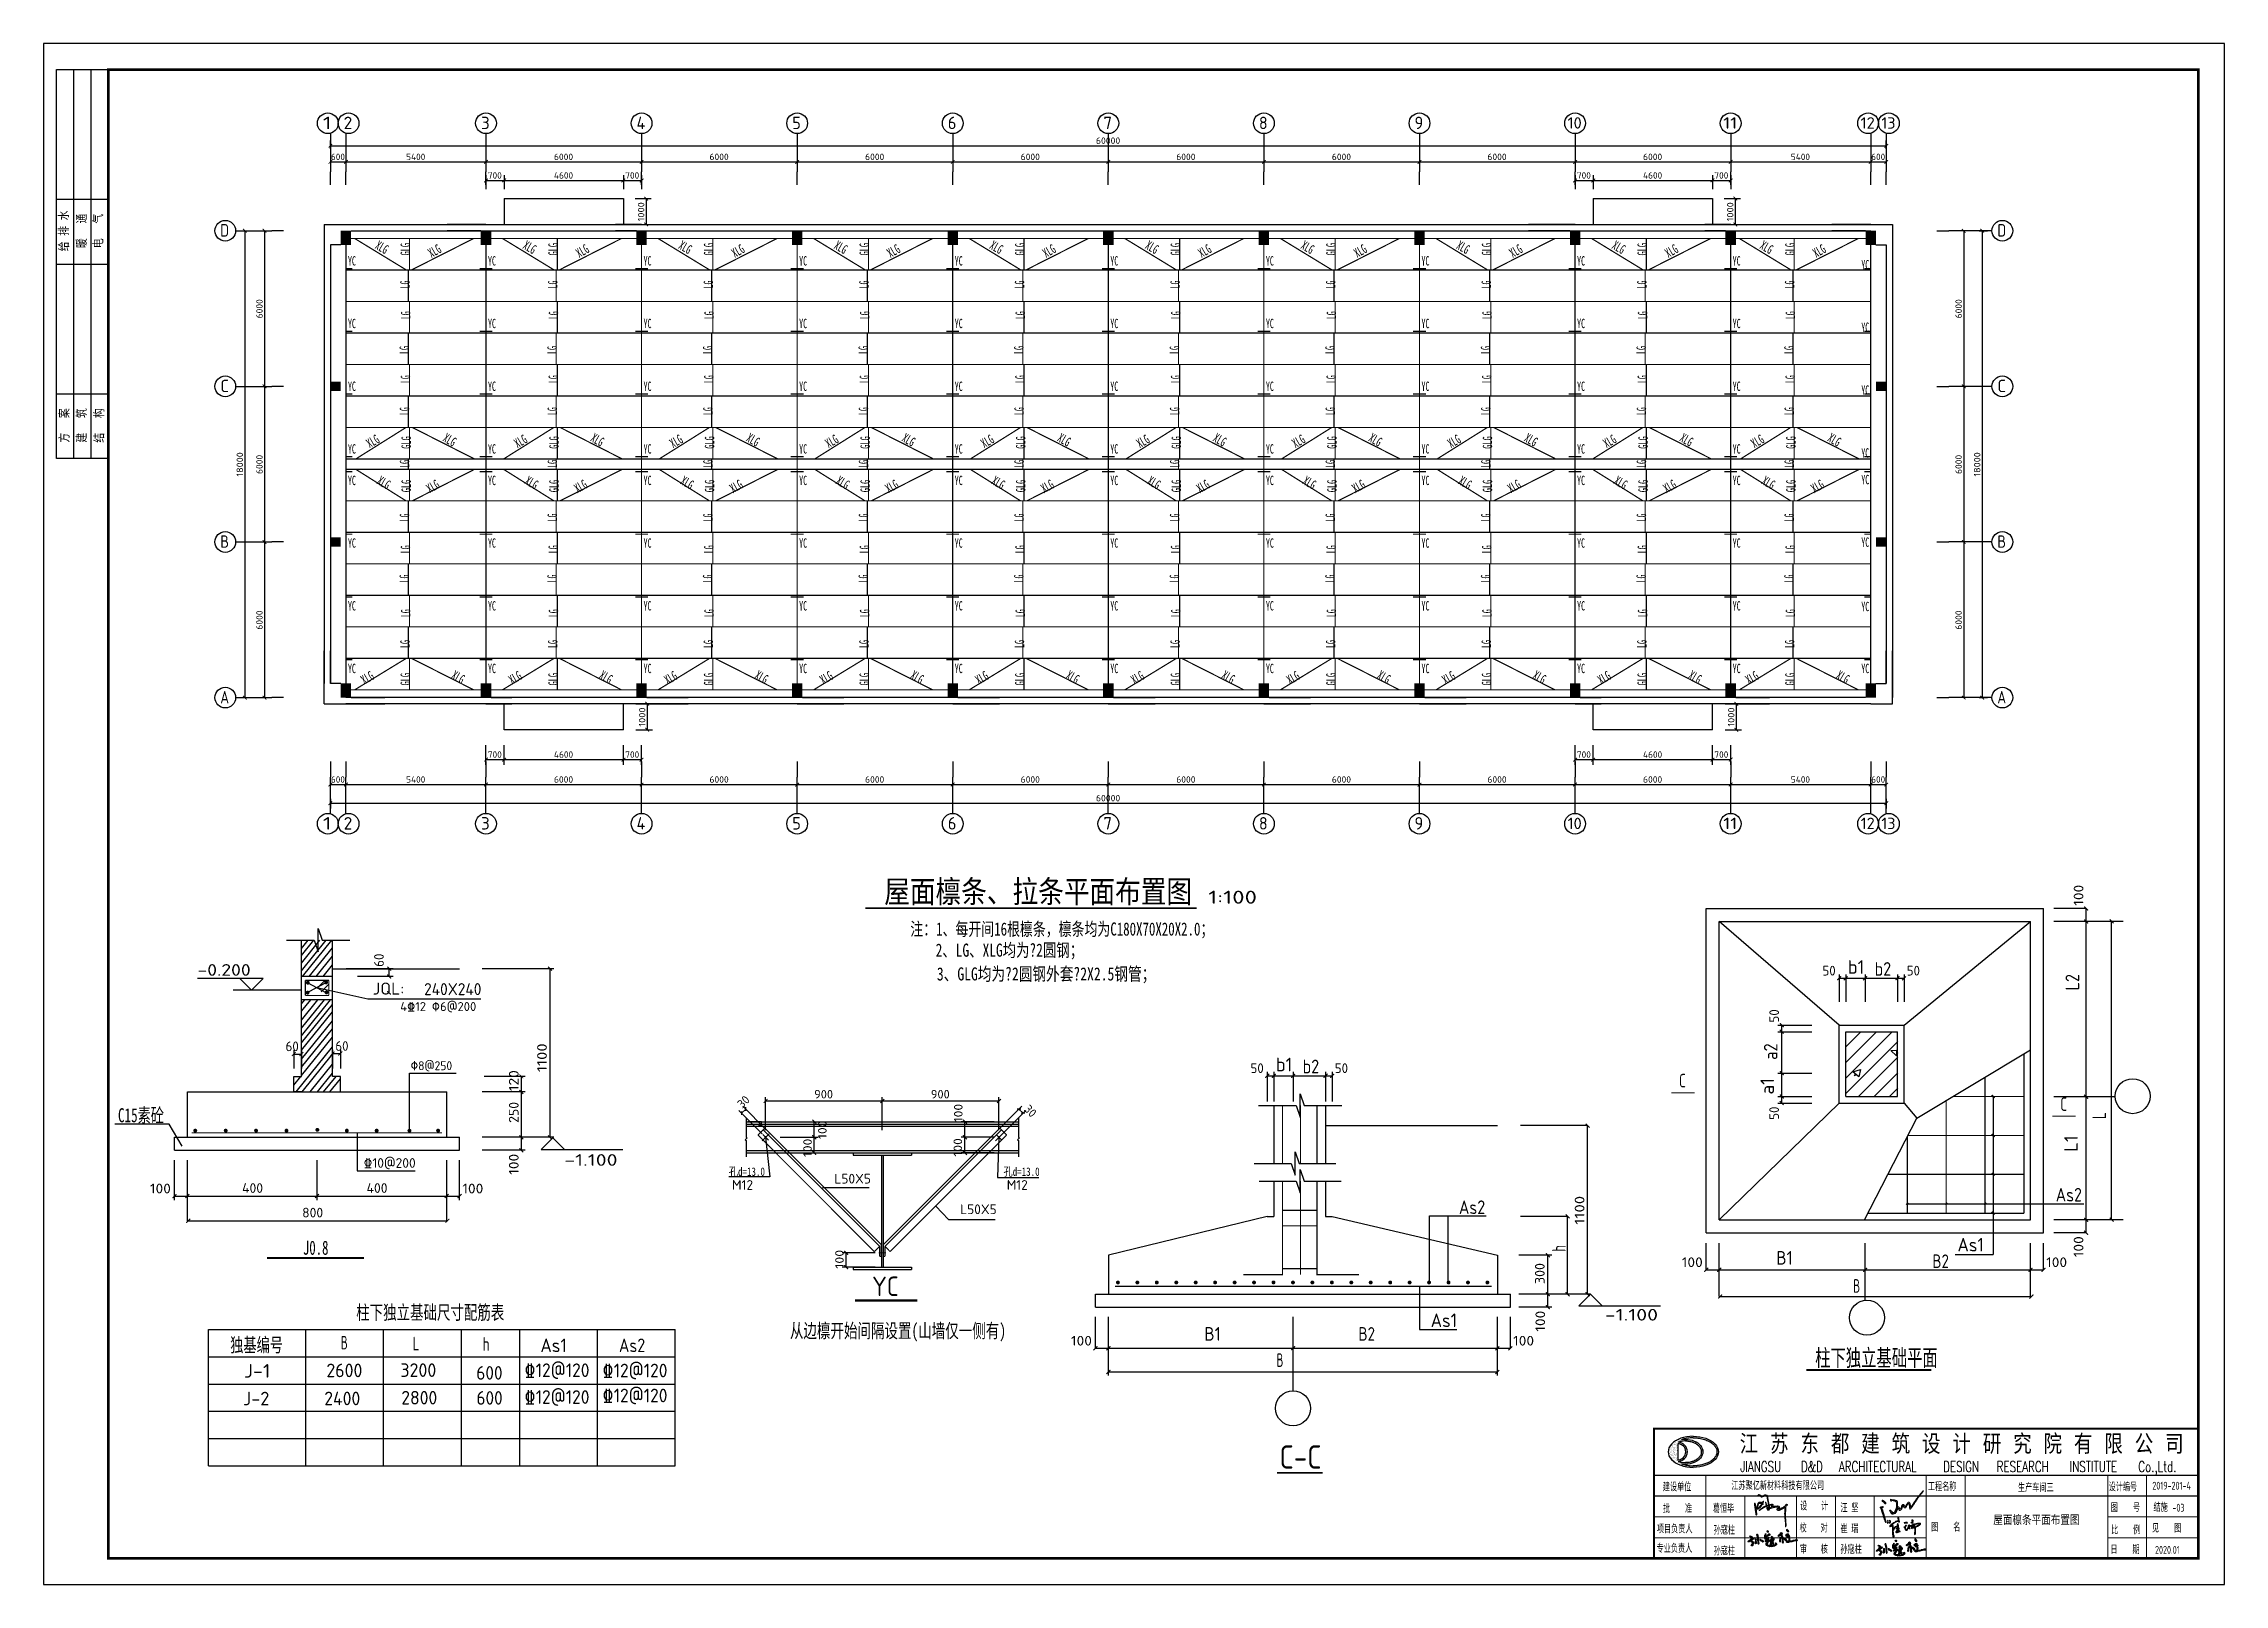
# Model space of a CAD drawing. Header units: millimetres. Extents: x 1442233 to 1526333, y -21810 to 275190.
# Drawn here: x 1442233 to 1526333, y 96990 to 156390 of the extents above; entities that cross this region are included whole.
import ezdxf
from ezdxf.enums import TextEntityAlignment as Align

# ---------------------------------------------------------------- set-up
doc = ezdxf.new("R2010")
doc.units = ezdxf.units.MM
doc.header["$LTSCALE"] = 1500
doc.linetypes.add('2', pattern=[37.999999, 29.999999, -3, 2, -3])
for name, color, linetype in [('1', 7, 'Continuous'), ('PUB_TITLE', 4, 'Continuous'), ('下划线', 2, 'Continuous'), ('中文', 2, 'Continuous'), ('剖断线', 7, 'Continuous'), ('墙线__粗线', 7, 'Continuous'), ('尺寸线及数字', 253, 'Continuous'), ('层0', 7, 'Continuous'), ('层10', 253, 'Continuous'), ('层10007', 253, 'Continuous'), ('层10104', 2, 'Continuous'), ('层12011', 1, 'Continuous'), ('层15001', 7, 'Continuous'), ('层18', 2, 'Continuous'), ('层35', 253, 'Continuous'), ('层4012', 24, 'Continuous'), ('层4013', 24, 'Continuous'), ('层411', 253, 'Continuous'), ('层7011', 253, 'Continuous'), ('折断线', 7, 'Continuous'), ('方向箭头', 253, 'Continuous'), ('轴线__尺寸数字', 94, 'Continuous'), ('轴线__点划线', 94, '2'), ('轴线__轴线号和轴圈', 94, 'Continuous'), ('钢筋', 1, 'Continuous'), ('钢筋标注', 253, 'Continuous')]:
    doc.layers.add(name, color=color, linetype=linetype)
doc.layers.add('PUB_TEXT', color=7, linetype='Continuous', lineweight=15)
doc.styles.add('-黑体', font='simhei.ttf', dxfattribs={"width": 0.8})
doc.styles.add('_TCH_DIM', font='SIMPLEX', dxfattribs={"bigfont": 'GBCBIG'})
doc.styles.add('HZ', font='', dxfattribs={"width": 0.7, "height": 5})
doc.styles.get("Standard").update_dxf_attribs({"font": 'TSSDENG', "width": 0.75, "bigfont": 'TSSDCHN'})
doc.styles.get('HZ').set_extended_font_data('SimSun')

msp = doc.modelspace()

# ---------------------------------------------------------------- texts
at = {"layer": 'PUB_TEXT', "width": 0.7}
msp.add_text('-03', height=302.3, dxfattribs=at).set_placement((1524329, 99794))
at = {"layer": 'PUB_TEXT', "color": 6, "style": '-黑体', "width": 0.8}
msp.add_text('屋面檩条平面布置图', height=330, dxfattribs=at).set_placement((1517420, 99317))
at = {"layer": '中文', "style": 'HZ'}
for s, height, width, p, p2 in [('YC', 361.2, 0.592763, (1453970, 147835), (1454276, 147835)), ('YC', 361.2, 0.592763, (1459370, 147835), (1459676, 147835)), ('YC', 361.2, 0.592763, (1465370, 147835), (1465676, 147835)), ('YC', 361.2, 0.592763, (1471370, 147835), (1471676, 147835)), ('YC', 361.2, 0.592763, (1477370, 147835), (1477676, 147835)), ('YC', 361.2, 0.592763, (1483370, 147835), (1483676, 147835)), ('YC', 361.2, 0.592763, (1489370, 147835), (1489676, 147835)), ('YC', 361.2, 0.592763, (1495370, 147835), (1495676, 147835)), ('YC', 361.2, 0.592763, (1501370, 147835), (1501676, 147835)), ('YC', 361.2, 0.592763, (1507370, 147835), (1507676, 147835)), ('YC', 361.2, 0.592763, (1512331, 147688), (1512637, 147688)), ('YC', 361.2, 0.592763, (1453970, 145420), (1454276, 145420)), ('YC', 361.2, 0.592763, (1459370, 145420), (1459676, 145420)), ('YC', 361.2, 0.592763, (1465370, 145420), (1465676, 145420)), ('YC', 361.2, 0.592763, (1471370, 145420), (1471676, 145420)), ('YC', 361.2, 0.592763, (1477370, 145420), (1477676, 145420)), ('YC', 361.2, 0.592763, (1483370, 145420), (1483676, 145420)), ('YC', 361.2, 0.592763, (1489370, 145420), (1489676, 145420)), ('YC', 361.2, 0.592763, (1495370, 145420), (1495676, 145420)), ('YC', 361.2, 0.592763, (1501370, 145420), (1501676, 145420)), ('YC', 361.2, 0.592763, (1507370, 145420), (1507676, 145420)), ('YC', 361.2, 0.592763, (1512331, 145275), (1512637, 145275)), ('YC', 361.2, 0.592763, (1453970, 143000), (1454276, 143000)), ('YC', 361.2, 0.592763, (1459370, 143000), (1459676, 143000)), ('YC', 361.2, 0.592763, (1465370, 143000), (1465676, 143000)), ('YC', 361.2, 0.592763, (1471370, 143000), (1471676, 143000)), ('YC', 361.2, 0.592763, (1477370, 143000), (1477676, 143000)), ('YC', 361.2, 0.592763, (1483370, 143000), (1483676, 143000)), ('YC', 361.2, 0.592763, (1489370, 143000), (1489676, 143000)), ('YC', 361.2, 0.592763, (1495370, 143000), (1495676, 143000)), ('YC', 361.2, 0.592763, (1501370, 143000), (1501676, 143000)), ('YC', 361.2, 0.592763, (1507370, 143000), (1507676, 143000)), ('YC', 361.2, 0.592763, (1512331, 142855), (1512637, 142855)), ('YC', 361.2, 0.592763, (1453970, 140585), (1454276, 140585)), ('YC', 361.2, 0.592763, (1459370, 140585), (1459676, 140585)), ('YC', 361.2, 0.592763, (1465370, 140585), (1465676, 140585)), ('YC', 361.2, 0.592763, (1471370, 140585), (1471676, 140585)), ('YC', 361.2, 0.592763, (1477370, 140585), (1477676, 140585)), ('YC', 361.2, 0.592763, (1483370, 140585), (1483676, 140585)), ('YC', 361.2, 0.592763, (1489370, 140585), (1489676, 140585)), ('YC', 361.2, 0.592763, (1495370, 140585), (1495676, 140585)), ('YC', 361.2, 0.592763, (1501370, 140585), (1501676, 140585)), ('YC', 361.2, 0.592763, (1507370, 140585), (1507676, 140585)), ('YC', 361.2, 0.592763, (1512331, 140430), (1512637, 140430)), ('YC', 361.2, 0.592763, (1453970, 139370), (1454276, 139370)), ('YC', 361.2, 0.592763, (1459370, 139370), (1459676, 139370)), ('YC', 361.2, 0.592763, (1465370, 139370), (1465676, 139370)), ('YC', 361.2, 0.592763, (1471370, 139370), (1471676, 139370)), ('YC', 361.2, 0.592763, (1477370, 139370), (1477676, 139370)), ('YC', 361.2, 0.592763, (1483370, 139370), (1483676, 139370)), ('YC', 361.2, 0.592763, (1489370, 139370), (1489676, 139370)), ('YC', 361.2, 0.592763, (1495370, 139370), (1495676, 139370)), ('YC', 361.2, 0.592763, (1501370, 139370), (1501676, 139370)), ('YC', 361.2, 0.592763, (1507370, 139370), (1507676, 139370)), ('YC', 361.2, 0.592763, (1512331, 139403), (1512637, 139403)), ('YC', 361.2, 0.592763, (1453970, 136955), (1454276, 136955)), ('YC', 361.2, 0.592763, (1459370, 136955), (1459676, 136955)), ('YC', 361.2, 0.592763, (1465370, 136955), (1465676, 136955)), ('YC', 361.2, 0.592763, (1471370, 136955), (1471676, 136955)), ('YC', 361.2, 0.592763, (1477370, 136955), (1477676, 136955)), ('YC', 361.2, 0.592763, (1483370, 136955), (1483676, 136955)), ('YC', 361.2, 0.592763, (1489370, 136955), (1489676, 136955)), ('YC', 361.2, 0.592763, (1495370, 136955), (1495676, 136955)), ('YC', 361.2, 0.592763, (1501370, 136955), (1501676, 136955)), ('YC', 361.2, 0.592763, (1507370, 136955), (1507676, 136955)), ('YC', 361.2, 0.592763, (1512331, 136989), (1512637, 136989)), ('YC', 361.2, 0.592763, (1453970, 134535), (1454276, 134535)), ('YC', 361.2, 0.592763, (1459370, 134535), (1459676, 134535)), ('YC', 361.2, 0.592763, (1465370, 134535), (1465676, 134535)), ('YC', 361.2, 0.592763, (1471370, 134535), (1471676, 134535)), ('YC', 361.2, 0.592763, (1477370, 134535), (1477676, 134535)), ('YC', 361.2, 0.592763, (1483370, 134535), (1483676, 134535)), ('YC', 361.2, 0.592763, (1489370, 134535), (1489676, 134535)), ('YC', 361.2, 0.592763, (1495370, 134535), (1495676, 134535)), ('YC', 361.2, 0.592763, (1501370, 134535), (1501676, 134535)), ('YC', 361.2, 0.592763, (1507370, 134535), (1507676, 134535)), ('YC', 361.2, 0.592763, (1512331, 134509), (1512637, 134509)), ('YC', 361.2, 0.592763, (1453970, 132120), (1454276, 132120)), ('YC', 361.2, 0.592763, (1459370, 132120), (1459676, 132120)), ('YC', 361.2, 0.592763, (1465370, 132120), (1465676, 132120)), ('YC', 361.2, 0.592763, (1471370, 132120), (1471676, 132120)), ('YC', 361.2, 0.592763, (1477370, 132120), (1477676, 132120)), ('YC', 361.2, 0.592763, (1483370, 132120), (1483676, 132120)), ('YC', 361.2, 0.592763, (1489370, 132120), (1489676, 132120)), ('YC', 361.2, 0.592763, (1495370, 132120), (1495676, 132120)), ('YC', 361.2, 0.592763, (1501370, 132120), (1501676, 132120)), ('YC', 361.2, 0.592763, (1507370, 132120), (1507676, 132120)), ('YC', 361.2, 0.592763, (1512331, 132120), (1512637, 132120)), ('屋面檩条、拉条平面布置图', 867, 0.79808, (1474650, 123268), (1486525, 123268)), ('注：1、每开间16根檩条，檩条均为C180X70X20X2.0；', 505.75, 0.687592, (1475656, 122003), (1487343, 122003)), ('2、LG、XLG均为?2圆钢；', 505.75, 0.714835, (1476634, 121188), (1482322, 121188)), (' 3、GLG均为?2圆钢外套?2X2.5钢管；', 505.75, 0.727927, (1476418, 120272), (1485106, 120272)), ('J0.8', 541.9, 0.635104, (1452233, 109697), (1453218, 109697)), ('柱下独立基础尺寸配筋表', 541.86, 0.669759, (1454288, 107205), (1459997, 107205)), ('从边檩开始间隔设置(山墙仅一侧有)', 541.87, 0.672151, (1471013, 106497), (1479348, 106497)), ('独基编号', 541.9, 0.656274, (1449429, 105951), (1451463, 105951)), ('柱下独立基础平面', 650.3, 0.635104, (1510551, 105402), (1515276, 105402))]:
    msp.add_text(s, height=height, dxfattribs=dict(at, width=width)).set_placement(p, p2, align=Align.FIT)
for s, rotation, width, p, p2 in [('XLG', 329.99987, 0.620988, (1454981, 148506), (1455398, 148265)), ('GLG', 90, 0.62099, (1456359, 148221), (1456359, 148702)), ('XLG', 29.99941, 0.621001, (1457189, 148124), (1457606, 148365)), ('XLG', 329.99987, 0.620988, (1460681, 148506), (1461098, 148265)), ('GLG', 90, 0.62099, (1462059, 148221), (1462059, 148702)), ('XLG', 29.99941, 0.621001, (1462889, 148124), (1463306, 148365)), ('XLG', 329.99987, 0.620988, (1466681, 148506), (1467098, 148265)), ('GLG', 90, 0.62099, (1468059, 148221), (1468059, 148702)), ('XLG', 29.99941, 0.621001, (1468889, 148124), (1469306, 148365)), ('XLG', 329.99987, 0.620988, (1472681, 148506), (1473098, 148265)), ('GLG', 90, 0.62099, (1474059, 148221), (1474059, 148702)), ('XLG', 29.99941, 0.621001, (1474889, 148124), (1475306, 148365)), ('XLG', 329.99987, 0.620988, (1478681, 148506), (1479098, 148265)), ('GLG', 90, 0.62099, (1480059, 148221), (1480059, 148702)), ('XLG', 29.99941, 0.621001, (1480889, 148124), (1481306, 148365)), ('XLG', 329.99987, 0.620988, (1484681, 148506), (1485098, 148265)), ('GLG', 90, 0.62099, (1486059, 148221), (1486059, 148702)), ('XLG', 30.00013, 0.620988, (1486889, 148124), (1487306, 148365)), ('XLG', 329.99987, 0.620988, (1490681, 148506), (1491098, 148265)), ('GLG', 90, 0.62099, (1492059, 148221), (1492059, 148702)), ('XLG', 30.00013, 0.620988, (1492889, 148124), (1493306, 148365)), ('XLG', 329.99987, 0.620988, (1496681, 148506), (1497098, 148265)), ('GLG', 90, 0.62099, (1498059, 148221), (1498059, 148702)), ('XLG', 30.00013, 0.620988, (1498889, 148124), (1499306, 148365)), ('XLG', 329.99987, 0.620988, (1502681, 148506), (1503098, 148265)), ('GLG', 90, 0.62099, (1504059, 148221), (1504059, 148702)), ('XLG', 30.00013, 0.620988, (1504889, 148124), (1505306, 148365)), ('XLG', 329.99987, 0.620988, (1508381, 148506), (1508798, 148265)), ('GLG', 90, 0.62099, (1509759, 148221), (1509759, 148702)), ('XLG', 30.00013, 0.620988, (1510589, 148124), (1511006, 148365)), ('LG', 90, 0.592763, (1456348, 146950), (1456348, 147256)), ('LG', 90, 0.592763, (1462048, 146950), (1462048, 147256)), ('LG', 90, 0.592763, (1468048, 146950), (1468048, 147256)), ('LG', 90, 0.592763, (1474048, 146950), (1474048, 147256)), ('LG', 90, 0.592763, (1480048, 146950), (1480048, 147256)), ('LG', 90, 0.592763, (1486048, 146950), (1486048, 147256)), ('LG', 90, 0.592763, (1492048, 146950), (1492048, 147256)), ('LG', 90, 0.592763, (1498048, 146950), (1498048, 147256)), ('LG', 90, 0.592763, (1504048, 146950), (1504048, 147256)), ('LG', 90, 0.592763, (1509748, 146950), (1509748, 147256)), ('LG', 90, 0.592763, (1456375, 145763), (1456375, 146069)), ('LG', 90, 0.592763, (1462075, 145763), (1462075, 146069)), ('LG', 90, 0.592763, (1468075, 145763), (1468075, 146069)), ('LG', 90, 0.592763, (1474075, 145763), (1474075, 146069)), ('LG', 90, 0.592763, (1480075, 145763), (1480075, 146069)), ('LG', 90, 0.592763, (1486075, 145763), (1486075, 146069)), ('LG', 90, 0.592763, (1492075, 145763), (1492075, 146069)), ('LG', 90, 0.592763, (1498075, 145763), (1498075, 146069)), ('LG', 90, 0.592763, (1504075, 145763), (1504075, 146069)), ('LG', 90, 0.592763, (1509775, 145763), (1509775, 146069)), ('LG', 90, 0.592763, (1456321, 144425), (1456321, 144731)), ('LG', 90, 0.592763, (1462021, 144425), (1462021, 144731)), ('LG', 90, 0.592763, (1468021, 144425), (1468021, 144731)), ('LG', 90, 0.592763, (1474021, 144425), (1474021, 144731)), ('LG', 90, 0.592763, (1480021, 144425), (1480021, 144731)), ('LG', 90, 0.592763, (1486021, 144425), (1486021, 144731)), ('LG', 90, 0.592763, (1492021, 144425), (1492021, 144731)), ('LG', 90, 0.592763, (1498021, 144425), (1498021, 144731)), ('LG', 90, 0.592763, (1504021, 144425), (1504021, 144731)), ('LG', 90, 0.592763, (1509721, 144425), (1509721, 144731)), ('LG', 90, 0.592763, (1456366, 143301), (1456366, 143607)), ('LG', 90, 0.592763, (1462066, 143301), (1462066, 143607)), ('LG', 90, 0.592763, (1468066, 143301), (1468066, 143607)), ('LG', 90, 0.592763, (1474066, 143301), (1474066, 143607)), ('LG', 90, 0.592763, (1480066, 143301), (1480066, 143607)), ('LG', 90, 0.592763, (1486066, 143301), (1486066, 143607)), ('LG', 90, 0.592763, (1492066, 143301), (1492066, 143607)), ('LG', 90, 0.592763, (1498066, 143301), (1498066, 143607)), ('LG', 90, 0.592763, (1504066, 143301), (1504066, 143607)), ('LG', 90, 0.592763, (1509766, 143301), (1509766, 143607)), ('LG', 90, 0.592763, (1456330, 142070), (1456330, 142376)), ('LG', 90, 0.592763, (1462030, 142070), (1462030, 142376)), ('LG', 90, 0.592763, (1468030, 142070), (1468030, 142376)), ('LG', 90, 0.592763, (1474030, 142070), (1474030, 142376)), ('LG', 90, 0.592763, (1480030, 142070), (1480030, 142376)), ('LG', 90, 0.592763, (1486030, 142070), (1486030, 142376)), ('LG', 90, 0.592763, (1492030, 142070), (1492030, 142376)), ('LG', 90, 0.592763, (1498030, 142070), (1498030, 142376)), ('LG', 90, 0.592763, (1504030, 142070), (1504030, 142376)), ('LG', 90, 0.592763, (1509730, 142070), (1509730, 142376)), ('XLG', 30.00013, 0.620988, (1454806, 140788), (1455223, 141028)), ('XLG', 329.99987, 0.620988, (1457596, 141083), (1458013, 140842)), ('XLG', 30.00013, 0.620988, (1460506, 140788), (1460923, 141028)), ('XLG', 329.99987, 0.620988, (1463296, 141083), (1463713, 140842)), ('XLG', 30.00013, 0.620988, (1466506, 140788), (1466923, 141028)), ('XLG', 329.99987, 0.620988, (1469296, 141083), (1469713, 140842)), ('XLG', 30.00013, 0.620988, (1472506, 140788), (1472923, 141028)), ('XLG', 330.00059, 0.621001, (1475296, 141083), (1475713, 140842)), ('XLG', 29.99941, 0.621001, (1478506, 140788), (1478923, 141028)), ('XLG', 330.00059, 0.621001, (1481296, 141083), (1481713, 140842)), ('XLG', 29.99941, 0.621001, (1484506, 140788), (1484923, 141028)), ('XLG', 330.00059, 0.621001, (1487296, 141083), (1487713, 140842)), ('XLG', 29.99941, 0.621001, (1490506, 140788), (1490923, 141028)), ('XLG', 330.00059, 0.621001, (1493296, 141083), (1493713, 140842)), ('XLG', 29.99941, 0.621001, (1496506, 140788), (1496923, 141028)), ('XLG', 330.00059, 0.621001, (1499296, 141083), (1499713, 140842)), ('XLG', 29.99941, 0.621001, (1502506, 140788), (1502923, 141028)), ('XLG', 330.00059, 0.621001, (1505296, 141083), (1505713, 140842)), ('XLG', 29.99941, 0.621001, (1508206, 140788), (1508623, 141028)), ('XLG', 330.00059, 0.621001, (1510996, 141083), (1511413, 140842)), ('GLG', 90, 0.62099, (1456395, 140771), (1456395, 141252)), ('GLG', 90, 0.62099, (1462095, 140771), (1462095, 141252)), ('GLG', 90, 0.62099, (1468095, 140771), (1468095, 141252)), ('GLG', 90, 0.62099, (1474095, 140771), (1474095, 141252)), ('GLG', 90, 0.62099, (1480095, 140771), (1480095, 141252)), ('GLG', 90, 0.62099, (1486095, 140771), (1486095, 141252)), ('GLG', 90, 0.62099, (1492095, 140771), (1492095, 141252)), ('GLG', 90, 0.62099, (1498095, 140771), (1498095, 141252)), ('GLG', 90, 0.62099, (1504095, 140771), (1504095, 141252)), ('GLG', 90, 0.62099, (1509795, 140771), (1509795, 141252)), ('XLG', 329.99987, 0.620988, (1455056, 139433), (1455472, 139192)), ('LG', 90, 0.592763, (1456332, 140032), (1456332, 140338)), ('XLG', 329.99987, 0.620988, (1460756, 139433), (1461172, 139192)), ('LG', 90, 0.592763, (1462032, 140032), (1462032, 140338)), ('XLG', 329.99987, 0.620988, (1466756, 139433), (1467172, 139192)), ('LG', 90, 0.592763, (1468032, 140032), (1468032, 140338)), ('XLG', 329.99987, 0.620988, (1472756, 139433), (1473172, 139192)), ('LG', 90, 0.592763, (1474032, 140032), (1474032, 140338)), ('XLG', 329.99987, 0.620988, (1478756, 139433), (1479172, 139192)), ('LG', 90, 0.592763, (1480032, 140032), (1480032, 140338)), ('XLG', 329.99987, 0.620988, (1484756, 139433), (1485172, 139192)), ('LG', 90, 0.592763, (1486032, 140032), (1486032, 140338)), ('XLG', 329.99987, 0.620988, (1490756, 139433), (1491172, 139192)), ('LG', 90, 0.592763, (1492032, 140032), (1492032, 140338)), ('XLG', 329.99987, 0.620988, (1496756, 139433), (1497172, 139192)), ('LG', 90, 0.592763, (1498032, 140032), (1498032, 140338)), ('XLG', 329.99987, 0.620988, (1502756, 139433), (1503172, 139192)), ('LG', 90, 0.592763, (1504032, 140032), (1504032, 140338)), ('XLG', 329.99987, 0.620988, (1508456, 139433), (1508872, 139192)), ('LG', 90, 0.592763, (1509732, 140032), (1509732, 140338)), ('GLG', 90, 0.62099, (1456395, 139094), (1456395, 139575)), ('XLG', 30.00013, 0.620988, (1457122, 139049), (1457539, 139289)), ('GLG', 90, 0.62099, (1462095, 139094), (1462095, 139575)), ('XLG', 30.00013, 0.620988, (1462822, 139049), (1463239, 139289)), ('GLG', 90, 0.62099, (1468095, 139094), (1468095, 139575)), ('XLG', 30.00013, 0.620988, (1468822, 139049), (1469239, 139289)), ('GLG', 90, 0.62099, (1474095, 139094), (1474095, 139575)), ('XLG', 30.00013, 0.620988, (1474822, 139049), (1475239, 139289)), ('GLG', 90, 0.62099, (1480095, 139094), (1480095, 139575)), ('XLG', 30.00013, 0.620988, (1480822, 139049), (1481239, 139289)), ('GLG', 90, 0.62099, (1486095, 139094), (1486095, 139575)), ('XLG', 29.99941, 0.621001, (1486822, 139049), (1487239, 139289)), ('GLG', 90, 0.62099, (1492095, 139094), (1492095, 139575)), ('XLG', 29.99941, 0.621001, (1492822, 139049), (1493239, 139289)), ('GLG', 90, 0.62099, (1498095, 139094), (1498095, 139575)), ('XLG', 29.99941, 0.621001, (1498822, 139049), (1499239, 139289)), ('GLG', 90, 0.62099, (1504095, 139094), (1504095, 139575)), ('XLG', 29.99941, 0.621001, (1504822, 139049), (1505239, 139289)), ('GLG', 90, 0.62099, (1509795, 139094), (1509795, 139575)), ('XLG', 29.99941, 0.621001, (1510522, 139049), (1510939, 139289)), ('LG', 90, 0.592763, (1456330, 137970), (1456330, 138276)), ('LG', 90, 0.592763, (1462030, 137970), (1462030, 138276)), ('LG', 90, 0.592763, (1468030, 137970), (1468030, 138276)), ('LG', 90, 0.592763, (1474030, 137970), (1474030, 138276)), ('LG', 90, 0.592763, (1480030, 137970), (1480030, 138276)), ('LG', 90, 0.592763, (1486030, 137970), (1486030, 138276)), ('LG', 90, 0.592763, (1492030, 137970), (1492030, 138276)), ('LG', 90, 0.592763, (1498030, 137970), (1498030, 138276)), ('LG', 90, 0.592763, (1504030, 137970), (1504030, 138276)), ('LG', 90, 0.592763, (1509730, 137970), (1509730, 138276)), ('LG', 90, 0.592763, (1456366, 136739), (1456366, 137045)), ('LG', 90, 0.592763, (1462066, 136739), (1462066, 137045)), ('LG', 90, 0.592763, (1468066, 136739), (1468066, 137045)), ('LG', 90, 0.592763, (1474066, 136739), (1474066, 137045)), ('LG', 90, 0.592763, (1480066, 136739), (1480066, 137045)), ('LG', 90, 0.592763, (1486066, 136739), (1486066, 137045)), ('LG', 90, 0.592763, (1492066, 136739), (1492066, 137045)), ('LG', 90, 0.592763, (1498066, 136739), (1498066, 137045)), ('LG', 90, 0.592763, (1504066, 136739), (1504066, 137045)), ('LG', 90, 0.592763, (1509766, 136739), (1509766, 137045)), ('LG', 90, 0.592763, (1456321, 135615), (1456321, 135921)), ('LG', 90, 0.592763, (1462021, 135615), (1462021, 135921)), ('LG', 90, 0.592763, (1468021, 135615), (1468021, 135921)), ('LG', 90, 0.592763, (1474021, 135615), (1474021, 135921)), ('LG', 90, 0.592763, (1480021, 135615), (1480021, 135921)), ('LG', 90, 0.592763, (1486021, 135615), (1486021, 135921)), ('LG', 90, 0.592763, (1492021, 135615), (1492021, 135921)), ('LG', 90, 0.592763, (1498021, 135615), (1498021, 135921)), ('LG', 90, 0.592763, (1504021, 135615), (1504021, 135921)), ('LG', 90, 0.592763, (1509721, 135615), (1509721, 135921)), ('LG', 90, 0.592763, (1456375, 134276), (1456375, 134583)), ('LG', 90, 0.592763, (1462075, 134276), (1462075, 134583)), ('LG', 90, 0.592763, (1468075, 134276), (1468075, 134583)), ('LG', 90, 0.592763, (1474075, 134276), (1474075, 134583)), ('LG', 90, 0.592763, (1480075, 134276), (1480075, 134583)), ('LG', 90, 0.592763, (1486075, 134276), (1486075, 134583)), ('LG', 90, 0.592763, (1492075, 134276), (1492075, 134583)), ('LG', 90, 0.592763, (1498075, 134276), (1498075, 134583)), ('LG', 90, 0.592763, (1504075, 134276), (1504075, 134583)), ('LG', 90, 0.592763, (1509775, 134276), (1509775, 134583)), ('LG', 90, 0.592763, (1456348, 133090), (1456348, 133396)), ('LG', 90, 0.592763, (1462048, 133090), (1462048, 133396)), ('LG', 90, 0.592763, (1468048, 133090), (1468048, 133396)), ('LG', 90, 0.592763, (1474048, 133090), (1474048, 133396)), ('LG', 90, 0.592763, (1480048, 133090), (1480048, 133396)), ('LG', 90, 0.592763, (1486048, 133090), (1486048, 133396)), ('LG', 90, 0.592763, (1492048, 133090), (1492048, 133396)), ('LG', 90, 0.592763, (1498048, 133090), (1498048, 133396)), ('LG', 90, 0.592763, (1504048, 133090), (1504048, 133396)), ('LG', 90, 0.592763, (1509748, 133090), (1509748, 133396)), ('XLG', 30.00013, 0.620988, (1454596, 131670), (1455013, 131911)), ('GLG', 90, 0.62099, (1456359, 131644), (1456359, 132125)), ('XLG', 329.99987, 0.620988, (1457922, 131933), (1458339, 131693)), ('XLG', 30.00013, 0.620988, (1460296, 131670), (1460713, 131911)), ('GLG', 90, 0.62099, (1462059, 131644), (1462059, 132125)), ('XLG', 329.99987, 0.620988, (1463622, 131933), (1464039, 131693)), ('XLG', 30.00013, 0.620988, (1466296, 131670), (1466713, 131911)), ('GLG', 90, 0.62099, (1468059, 131644), (1468059, 132125)), ('XLG', 329.99987, 0.620988, (1469622, 131933), (1470039, 131693)), ('XLG', 30.00013, 0.620988, (1472296, 131670), (1472713, 131911)), ('GLG', 90, 0.62099, (1474059, 131644), (1474059, 132125)), ('XLG', 329.99987, 0.620988, (1475622, 131933), (1476039, 131693)), ('XLG', 29.99941, 0.621001, (1478296, 131670), (1478713, 131911)), ('GLG', 90, 0.62099, (1480059, 131644), (1480059, 132125)), ('XLG', 329.99987, 0.620988, (1481622, 131933), (1482039, 131693)), ('XLG', 29.99941, 0.621001, (1484296, 131670), (1484713, 131911)), ('GLG', 90, 0.62099, (1486059, 131644), (1486059, 132125)), ('XLG', 329.99987, 0.620988, (1487622, 131933), (1488039, 131693)), ('XLG', 29.99941, 0.621001, (1490296, 131670), (1490713, 131911)), ('GLG', 90, 0.62099, (1492059, 131644), (1492059, 132125)), ('XLG', 329.99987, 0.620988, (1493622, 131933), (1494039, 131693)), ('XLG', 29.99941, 0.621001, (1496296, 131670), (1496713, 131911)), ('GLG', 90, 0.62099, (1498059, 131644), (1498059, 132125)), ('XLG', 329.99987, 0.620988, (1499622, 131933), (1500039, 131693)), ('XLG', 29.99941, 0.621001, (1502296, 131670), (1502713, 131911)), ('GLG', 90, 0.62099, (1504059, 131644), (1504059, 132125)), ('XLG', 329.99987, 0.620988, (1505622, 131933), (1506039, 131693)), ('XLG', 29.99941, 0.621001, (1507996, 131670), (1508413, 131911)), ('GLG', 90, 0.62099, (1509759, 131644), (1509759, 132125)), ('XLG', 330.00059, 0.621001, (1511322, 131933), (1511739, 131693))]:
    msp.add_text(s, height=361.2, rotation=rotation, dxfattribs=dict(at, width=width)).set_placement(p, p2, align=Align.FIT)
at = {"layer": '中文', "width": 1.206917}
msp.add_text('1:100', height=500, dxfattribs=at).set_placement((1487145, 123232), (1489025, 123232), align=Align.FIT)
at = {"layer": '中文', "color": 1}
for s, height, width, p, p2 in [('b1', 525, 1.315476, (1511809, 120530), (1512446, 120530)), ('b2', 525, 0.95671, (1512844, 120454), (1513482, 120454)), ('JQL:', 465, 1.197788, (1454921, 119726), (1456142, 119726)), ('240X240', 465, 0.92257, (1456906, 119705), (1459117, 119705)), ('b1', 525, 1.315476, (1489752, 116769), (1490389, 116769)), ('b2', 525, 0.95671, (1490787, 116693), (1491425, 116693)), ('As2', 525, 0.946092, (1519828, 111750), (1520840, 111750)), ('As2', 525, 0.946092, (1496814, 111267), (1497826, 111267)), ('As1', 525, 1.13961, (1516040, 109824), (1517053, 109824)), ('B1', 525, 1.214286, (1509049, 109315), (1509687, 109315)), ('B2', 525, 0.902041, (1515071, 109185), (1515709, 109185)), ('B', 525, 0.928571, (1512021, 108232), (1512284, 108232)), ('B1', 525, 1.214286, (1486993, 106384), (1487630, 106384)), ('B2', 525, 0.902041, (1492939, 106384), (1493577, 106384)), ('As1', 525, 1.13961, (1495726, 106909), (1496739, 106909)), ('B', 525, 0.928571, (1453698, 106045), (1453961, 106045)), ('L', 525, 1.083233, (1456459, 106011), (1456722, 106011)), ('h', 525, 1.181818, (1459166, 105995), (1459429, 105995)), ('As1', 525, 1.13961, (1461393, 105944), (1462406, 105944)), ('As2', 525, 0.946092, (1464420, 105944), (1465432, 105944)), ('J-1', 525, 1.066869, (1449962, 104959), (1450975, 104959)), ('2600', 525, 0.928571, (1453138, 104976), (1454526, 104976)), ('3200', 525, 0.928571, (1455990, 104987), (1457377, 104987)), ('600', 525, 0.928571, (1458919, 104881), (1459932, 104881)), ('B', 525, 0.928571, (1489782, 105371), (1490044, 105371)), ('J-2', 525, 0.895408, (1449926, 103891), (1450939, 103891)), ('2400', 525, 0.928571, (1453056, 103895), (1454444, 103895)), ('2800', 525, 0.928571, (1456026, 103924), (1457413, 103924)), ('600', 525, 0.928571, (1458924, 103916), (1459937, 103916)), ('C-C', 900, 0.754836, (1489893, 101451), (1491513, 101451))]:
    msp.add_text(s, height=height, dxfattribs=dict(at, width=width)).set_placement(p, p2, align=Align.FIT)
for s, width, p, p2 in [('L2', 1.018433, (1520733, 119884), (1520733, 120522)), ('a2', 0.95671, (1509099, 117211), (1509099, 117848)), ('a1', 1.315476, (1508966, 115874), (1508966, 116512)), ('L', 1.083333, (1521770, 114930), (1521770, 115193)), ('L1', 1.435065, (1520680, 113667), (1520680, 114304)), ('h', 1.181818, (1500930, 109812), (1500930, 110074))]:
    msp.add_text(s, height=525, rotation=90, dxfattribs=dict(at, width=width)).set_placement(p, p2, align=Align.FIT)
at = {"layer": '剖断线', "width": 0.866667}
for p, p2 in [((1505303, 116147), (1505565, 116147)), ((1520003, 115242), (1520265, 115242))]:
    msp.add_text('C', height=525, dxfattribs=at).set_placement(p, p2, align=Align.FIT)
at = {"layer": '尺寸线及数字'}
for s, height, width, p, p2 in [('700', 250, 1.039981, (1459363, 151184), (1459903, 151184)), ('4600', 250, 1.039986, (1461913, 151184), (1462653, 151184)), ('700', 250, 1.039981, (1464663, 151184), (1465203, 151184)), ('700', 250, 1.040005, (1501363, 151184), (1501903, 151184)), ('4600', 250, 1.040003, (1503913, 151184), (1504653, 151184)), ('4600', 250, 1.040003, (1503913, 151184), (1504653, 151184)), ('700', 250, 1.040005, (1506663, 151184), (1507203, 151184)), ('700', 250, 1.039981, (1459363, 128855), (1459903, 128855)), ('4600', 250, 1.039986, (1461913, 128855), (1462653, 128855)), ('700', 250, 1.039981, (1464663, 128855), (1465203, 128855)), ('700', 250, 1.040005, (1501363, 128855), (1501903, 128855)), ('4600', 250, 1.040003, (1503913, 128855), (1504653, 128855)), ('700', 250, 1.040005, (1506663, 128855), (1507203, 128855)), ('50', 375, 1.039995, (1510833, 120462), (1511343, 120462)), ('50', 375, 1.039995, (1514083, 120462), (1514593, 120462)), ('60', 375, 1.039995, (1451564, 117545), (1452074, 117545)), ('60', 375, 1.039995, (1453482, 117558), (1453992, 117558)), ('50', 375, 1.039995, (1488777, 116702), (1489287, 116702)), ('50', 375, 1.039995, (1492027, 116702), (1492537, 116702)), ('%%13210@200', 375, 1.039999, (1454572, 113048), (1456582, 113048)), ('100', 375, 1.123197, (1446332, 112063), (1447142, 112063)), ('400', 375, 1.04005, (1449886, 112082), (1450696, 112082)), ('400', 375, 1.040019, (1454686, 112082), (1455496, 112082)), ('100', 375, 1.123197, (1458381, 112063), (1459191, 112063)), ('800', 375, 1.039997, (1452203, 111134), (1453013, 111134)), ('100', 375, 1.123197, (1505408, 109222), (1506218, 109222)), ('100', 375, 1.123197, (1519458, 109222), (1520268, 109222)), ('100', 375, 1.123197, (1481852, 106196), (1482662, 106196)), ('100', 375, 1.123197, (1498902, 106196), (1499712, 106196))]:
    msp.add_text(s, height=height, dxfattribs=dict(at, width=width)).set_placement(p, p2, align=Align.FIT)
for s, height, width, p, p2 in [('1000', 250, 1.099428, (1465399, 149537), (1465399, 150277)), ('1000', 250, 1.099428, (1507399, 149537), (1507399, 150277)), ('18000', 250, 1.086222, (1449925, 139697), (1449925, 140637)), ('18000', 250, 1.086222, (1516924, 139697), (1516924, 140637)), ('1000', 250, 1.099432, (1465438, 130057), (1465438, 130797)), ('1000', 250, 1.099432, (1507438, 130057), (1507438, 130797)), ('100', 375, 1.123205, (1520897, 123152), (1520897, 123962)), ('60', 375, 1.039995, (1455353, 120800), (1455353, 121310)), ('50', 375, 1.040007, (1509157, 118652), (1509157, 119162)), ('1100', 375, 1.166058, (1461640, 116738), (1461640, 117848)), ('120', 375, 1.123205, (1460551, 116005), (1460551, 116815)), ('250', 375, 1.039997, (1460551, 114780), (1460551, 115590)), ('50', 375, 1.040007, (1509157, 114902), (1509157, 115412)), ('100', 375, 1.123205, (1460551, 112780), (1460551, 113590)), ('1100', 375, 1.166058, (1501654, 110856), (1501654, 111966)), ('100', 375, 1.123197, (1520897, 109602), (1520897, 110412)), ('300', 375, 1.040005, (1500120, 108568), (1500120, 109378)), ('100', 375, 1.123205, (1500139, 106731), (1500139, 107541))]:
    msp.add_text(s, height=height, rotation=90, dxfattribs=dict(at, width=width)).set_placement(p, p2, align=Align.FIT)
at = {"layer": '尺寸线及数字', "color": 94}
for s, width, p, p2 in [('-0.200', 1.077845, (1448167, 120453), (1450219, 120453)), ('-1.100', 1.16223, (1462314, 113127), (1464365, 113127)), ('-1.100', 1.162347, (1502440, 107158), (1504492, 107158))]:
    msp.add_text(s, height=450, dxfattribs=dict(at, width=width)).set_placement(p, p2, align=Align.FIT)
at = {"layer": '层0', "style": 'HZ', "width": 0.653249}
msp.add_text('C15素砼', height=541.9, dxfattribs=at).set_placement((1445101, 114806), (1446873, 114806), align=Align.FIT)
at = {"layer": '层10'}
for s, height, rotation, width, p, p2 in [('30', 330, 44.9989, 1.039951, (1469181, 115319), (1469499, 115636)), ('100', 330, 90, 1.123275, (1477672, 114804), (1477672, 115517)), ('30', 329.9, 314.99559, 1.040232, (1480009, 115281), (1480326, 114964)), ('100', 330, 90, 1.123092, (1472430, 114159), (1472430, 114871)), ('100', 330, 90, 1.12317, (1471859, 113461), (1471859, 114174)), ('100', 330, 90, 1.123242, (1477653, 113480), (1477653, 114193)), ('100', 330, 90, 1.148759, (1473089, 109159), (1473089, 109888))]:
    msp.add_text(s, height=height, rotation=rotation, dxfattribs=dict(at, width=width)).set_placement(p, p2, align=Align.FIT)
for s, height, width, p, p2 in [('900', 330, 1.063642, (1471948, 115722), (1472677, 115722)), ('900', 330, 1.063642, (1476448, 115722), (1477177, 115722)), ('L50X5', 375, 1.074373, (1472728, 112443), (1474138, 112443)), ('M12', 375, 1.039997, (1468783, 112200), (1469593, 112200)), ('M12', 375, 1.039997, (1479376, 112200), (1480186, 112200)), ('L50X5', 375, 1.074284, (1477578, 111263), (1478988, 111263))]:
    msp.add_text(s, height=height, dxfattribs=dict(at, width=width)).set_placement(p, p2, align=Align.FIT)
at = {"layer": '层10', "style": 'HZ'}
for width, p, p2 in [(0.750097, (1468656, 112739), (1470051, 112739)), (0.750162, (1479249, 112739), (1480644, 112739))]:
    msp.add_text('孔d=13.0', height=325.1, dxfattribs=dict(at, width=width)).set_placement(p, p2, align=Align.FIT)
at = {"layer": '层35', "width": 1.010293}
msp.add_text('YC', height=750, dxfattribs=at).set_placement((1474185, 108107), (1475205, 108107), align=Align.FIT)
at = {"layer": '轴线__尺寸数字'}
for s, width, p, p2 in [('60000', 1.040003, (1482813, 152523), (1483753, 152523)), ('600', 1.039981, (1453313, 151899), (1453853, 151899)), ('5400', 1.039986, (1456213, 151899), (1456953, 151899)), ('6000', 1.039986, (1461913, 151899), (1462653, 151899)), ('6000', 1.039986, (1467913, 151899), (1468653, 151899)), ('6000', 1.040003, (1473913, 151899), (1474653, 151899)), ('6000', 1.040003, (1479913, 151899), (1480653, 151899)), ('6000', 1.040003, (1485913, 151899), (1486653, 151899)), ('6000', 1.040003, (1491913, 151899), (1492653, 151899)), ('6000', 1.040003, (1497913, 151899), (1498653, 151899)), ('6000', 1.040003, (1503913, 151899), (1504653, 151899)), ('5400', 1.040003, (1509613, 151899), (1510353, 151899)), ('600', 1.040005, (1512713, 151899), (1513253, 151899)), ('600', 1.039981, (1453313, 127895), (1453853, 127895)), ('5400', 1.039986, (1456213, 127895), (1456953, 127895)), ('6000', 1.039986, (1461913, 127895), (1462653, 127895)), ('6000', 1.039986, (1467913, 127895), (1468653, 127895)), ('6000', 1.040003, (1473913, 127895), (1474653, 127895)), ('6000', 1.040003, (1479913, 127895), (1480653, 127895)), ('6000', 1.040003, (1485913, 127895), (1486653, 127895)), ('6000', 1.040003, (1491913, 127895), (1492653, 127895)), ('6000', 1.040003, (1497913, 127895), (1498653, 127895)), ('6000', 1.040003, (1503913, 127895), (1504653, 127895)), ('5400', 1.040003, (1509613, 127895), (1510353, 127895)), ('600', 1.040005, (1512713, 127895), (1513253, 127895)), ('60000', 1.040003, (1482813, 127177), (1483753, 127177))]:
    msp.add_text(s, height=250, dxfattribs=dict(at, width=width)).set_placement(p, p2, align=Align.FIT)
for width, p, p2 in [(1.040003, (1450679, 145797), (1450679, 146537)), (1.040003, (1516210, 145797), (1516210, 146537)), (1.039999, (1450679, 139797), (1450679, 140537)), (1.039999, (1516210, 139797), (1516210, 140537)), (1.039995, (1450679, 133797), (1450679, 134537)), (1.039995, (1516210, 133797), (1516210, 134537))]:
    msp.add_text('6000', height=250, rotation=90, dxfattribs=dict(at, width=width)).set_placement(p, p2, align=Align.FIT)
at = {"layer": '轴线__轴线号和轴圈'}
for s, height, width, p, p2 in [('1', 480, 3.639984, (1453001, 153093), (1453337, 153093)), ('2', 480, 1.299994, (1453801, 153093), (1454137, 153093)), ('3', 480, 1.299994, (1459101, 153093), (1459437, 153093)), ('4', 480, 1.213328, (1465101, 153093), (1465437, 153093)), ('5', 480, 1.299994, (1471101, 153093), (1471437, 153093)), ('6', 480, 1.399994, (1477101, 153093), (1477437, 153093)), ('7', 480, 1.299994, (1483101, 153093), (1483437, 153093)), ('8', 480, 1.299994, (1489101, 153093), (1489437, 153093)), ('9', 480, 1.399994, (1495101, 153093), (1495437, 153093)), ('10', 440, 1.071504, (1501005, 153112), (1501549, 153112)), ('11', 440, 1.530719, (1507005, 153112), (1507549, 153112)), ('12', 440, 1.071528, (1512305, 153112), (1512849, 153112)), ('13', 440, 1.071528, (1513105, 153112), (1513649, 153112)), ('D', 480, 1.299994, (1449047, 148952), (1449383, 148952)), ('D', 480, 1.299994, (1517578, 148952), (1517914, 148952)), ('C', 480, 1.213328, (1449047, 142952), (1449383, 142952)), ('C', 480, 1.213328, (1517578, 142952), (1517914, 142952)), ('B', 480, 1.299994, (1449047, 136952), (1449383, 136952)), ('B', 480, 1.299994, (1517578, 136952), (1517914, 136952)), ('A', 480, 1.137495, (1449047, 130952), (1449383, 130952)), ('A', 480, 1.137495, (1517578, 130952), (1517914, 130952)), ('1', 480, 3.639984, (1453001, 126090), (1453337, 126090)), ('2', 480, 1.299994, (1453801, 126090), (1454137, 126090)), ('3', 480, 1.299994, (1459101, 126090), (1459437, 126090)), ('4', 480, 1.213328, (1465101, 126090), (1465437, 126090)), ('5', 480, 1.299994, (1471101, 126090), (1471437, 126090)), ('6', 480, 1.399994, (1477101, 126090), (1477437, 126090)), ('7', 480, 1.299994, (1483101, 126090), (1483437, 126090)), ('8', 480, 1.299994, (1489101, 126090), (1489437, 126090)), ('9', 480, 1.399994, (1495101, 126090), (1495437, 126090)), ('10', 440, 1.071504, (1501005, 126108), (1501549, 126108)), ('11', 440, 1.530719, (1507005, 126108), (1507549, 126108)), ('12', 440, 1.071528, (1512305, 126108), (1512849, 126108)), ('13', 440, 1.071528, (1513105, 126108), (1513649, 126108))]:
    msp.add_text(s, height=height, dxfattribs=dict(at, width=width)).set_placement(p, p2, align=Align.FIT)
at = {"layer": '钢筋标注'}
for s, height, width, p, p2 in [(' 4%%13212 %%1306@200', 345.01, 1.081069, (1455759, 119094), (1458918, 119094)), (' %%1308@250', 344.99, 1.039864, (1456179, 116813), (1457988, 116813)), ('%%13212@120', 525, 0.957143, (1460770, 104983), (1463283, 104983)), ('%%13212@120', 525, 0.957143, (1463778, 104972), (1466291, 104972)), ('%%13212@120', 525, 0.957143, (1460770, 103949), (1463283, 103949)), ('%%13212@120', 525, 0.957143, (1463778, 104009), (1466291, 104009))]:
    msp.add_text(s, height=height, dxfattribs=dict(at, width=width)).set_placement(p, p2, align=Align.FIT)

# ---------------------------------------------------------------- blocks, each defined once
blk = doc.blocks.new('1234')
at = {"layer": 'PUB_TEXT'}
h = blk.add_hatch(color=256, dxfattribs=at)
h.paths.add_polyline_path([(1896730, 782427), (1896732, 782431), (1896733, 782438), (1896732, 782444), (1896733, 782454), (1896733, 782457), (1896733, 782459), (1896733, 782465), (1896733, 782470), (1896732, 782477), (1896732, 782483), (1896732, 782490), (1896732, 782495), (1896732, 782499), (1896732, 782506), (1896732, 782514), (1896732, 782522), (1896730, 782528), (1896728, 782533), (1896728, 782540), (1896728, 782546), (1896728, 782551), (1896726, 782558), (1896725, 782564), (1896725, 782573), (1896723, 782578), (1896721, 782585), (1896721, 782589), (1896720, 782596), (1896717, 782601), (1896715, 782604), (1896713, 782609), (1896710, 782614), (1896707, 782618), (1896701, 782620), (1896697, 782623), (1896691, 782625), (1896686, 782628), (1896672, 782632), (1896662, 782632), (1896656, 782633), (1896647, 782636), (1896645, 782637), (1896642, 782639), (1896638, 782640), (1896629, 782641), (1896621, 782642), (1896613, 782643), (1896607, 782644), (1896603, 782648), (1896600, 782649), (1896598, 782650), (1896595, 782651), (1896591, 782652), (1896589, 782652), (1896581, 782652), (1896576, 782652), (1896570, 782652), (1896563, 782655), (1896560, 782656), (1896553, 782658), (1896545, 782658), (1896543, 782657), (1896530, 782656), (1896525, 782656), (1896518, 782656), (1896511, 782656), (1896503, 782656), (1896495, 782657), (1896490, 782660), (1896489, 782662), (1896485, 782665), (1896478, 782670), (1896475, 782671), (1896467, 782674), (1896460, 782672), (1896458, 782669), (1896456, 782667), (1896453, 782665), (1896453, 782663), (1896453, 782660), (1896452, 782660), (1896452, 782658), (1896452, 782656), (1896453, 782655), (1896454, 782654), (1896455, 782652), (1896456, 782651), (1896457, 782649), (1896461, 782644), (1896462, 782640), (1896463, 782637), (1896464, 782633), (1896466, 782628), (1896468, 782626), (1896469, 782624), (1896472, 782618), (1896474, 782616), (1896475, 782613), (1896476, 782611), (1896476, 782609), (1896476, 782607), (1896476, 782605), (1896476, 782602), (1896477, 782599), (1896478, 782597), (1896480, 782597), (1896482, 782597), (1896483, 782597), (1896489, 782600), (1896490, 782603), (1896491, 782604), (1896495, 782607), (1896496, 782608), (1896497, 782612), (1896500, 782614), (1896502, 782616), (1896504, 782618), (1896507, 782620), (1896510, 782622), (1896511, 782623), (1896516, 782624), (1896517, 782624), (1896519, 782625), (1896523, 782625), (1896525, 782624), (1896532, 782624), (1896534, 782624), (1896541, 782624), (1896545, 782624), (1896549, 782624), (1896551, 782623), (1896555, 782621), (1896558, 782621), (1896559, 782621), (1896564, 782621), (1896568, 782620), (1896569, 782620), (1896575, 782618), (1896576, 782618), (1896578, 782617), (1896579, 782616), (1896580, 782616), (1896582, 782615), (1896584, 782615), (1896586, 782614), (1896589, 782613), (1896599, 782611), (1896601, 782611), (1896604, 782610), (1896608, 782608), (1896614, 782606), (1896616, 782606), (1896618, 782605), (1896621, 782604), (1896622, 782603), (1896624, 782602), (1896629, 782600), (1896631, 782601), (1896632, 782600), (1896633, 782600), (1896634, 782599), (1896635, 782598), (1896642, 782596), (1896649, 782595), (1896653, 782594), (1896658, 782589), (1896663, 782587), (1896665, 782586), (1896666, 782585), (1896668, 782584), (1896673, 782582), (1896673, 782579), (1896673, 782577), (1896676, 782573), (1896678, 782570), (1896680, 782567), (1896680, 782565), (1896681, 782562), (1896683, 782560), (1896682, 782557), (1896682, 782555), (1896684, 782551), (1896684, 782548), (1896684, 782543), (1896684, 782539), (1896686, 782534), (1896686, 782530), (1896686, 782526), (1896690, 782526), (1896692, 782524), (1896692, 782520), (1896692, 782517), (1896692, 782514), (1896693, 782509), (1896693, 782505), (1896693, 782498), (1896694, 782491), (1896695, 782487), (1896697, 782475), (1896697, 782469), (1896696, 782462), (1896696, 782459), (1896695, 782452), (1896693, 782443), (1896693, 782440), (1896693, 782434), (1896693, 782429), (1896693, 782424), (1896692, 782416), (1896689, 782412), (1896689, 782410), (1896689, 782406), (1896691, 782403), (1896692, 782398), (1896692, 782396), (1896689, 782390), (1896689, 782388), (1896689, 782385), (1896688, 782377), (1896688, 782370), (1896688, 782366), (1896686, 782361), (1896686, 782358), (1896685, 782355), (1896685, 782351), (1896684, 782345), (1896682, 782343), (1896680, 782339), (1896679, 782333), (1896679, 782328), (1896679, 782324), (1896676, 782319), (1896672, 782312), (1896671, 782309), (1896669, 782305), (1896669, 782302), (1896669, 782298), (1896668, 782295), (1896665, 782291), (1896662, 782287), (1896659, 782283), (1896656, 782279), (1896656, 782275), (1896656, 782270), (1896655, 782266), (1896651, 782259), (1896647, 782256), (1896646, 782251), (1896643, 782245), (1896642, 782242), (1896638, 782237), (1896635, 782234), (1896633, 782230), (1896633, 782222), (1896634, 782217), (1896630, 782210), (1896629, 782205), (1896625, 782199), (1896622, 782195), (1896620, 782192), (1896619, 782187), (1896616, 782185), (1896612, 782183), (1896609, 782180), (1896606, 782175), (1896603, 782168), (1896600, 782162), (1896594, 782159), (1896585, 782158), (1896580, 782158), (1896577, 782162), (1896567, 782165), (1896562, 782167), (1896549, 782170), (1896546, 782176), (1896540, 782181), (1896534, 782181), (1896530, 782187), (1896529, 782192), (1896525, 782195), (1896521, 782197), (1896517, 782200), (1896512, 782202), (1896509, 782207), (1896502, 782212), (1896497, 782214), (1896492, 782217), (1896489, 782219), (1896488, 782223), (1896484, 782228), (1896481, 782231), (1896476, 782235), (1896474, 782238), (1896470, 782244), (1896465, 782249), (1896462, 782250), (1896458, 782251), (1896454, 782251), (1896450, 782251), (1896446, 782251), (1896440, 782251), (1896434, 782251), (1896431, 782250), (1896428, 782249), (1896426, 782247), (1896424, 782244), (1896423, 782240), (1896421, 782236), (1896423, 782231), (1896424, 782229), (1896426, 782229), (1896431, 782221), (1896432, 782219), (1896435, 782215), (1896440, 782210), (1896442, 782205), (1896444, 782201), (1896448, 782196), (1896449, 782193), (1896455, 782190), (1896456, 782186), (1896458, 782184), (1896463, 782174), (1896465, 782165), (1896467, 782156), (1896475, 782144), (1896484, 782135), (1896486, 782132), (1896490, 782124), (1896501, 782113), (1896504, 782110), (1896511, 782107), (1896515, 782105), (1896518, 782100), (1896531, 782094), (1896540, 782094), (1896550, 782096), (1896558, 782099), (1896563, 782104), (1896565, 782107), (1896570, 782109), (1896587, 782111), (1896591, 782116), (1896594, 782118), (1896597, 782121), (1896612, 782121), (1896618, 782121), (1896625, 782121), (1896641, 782125), (1896645, 782128), (1896652, 782137), (1896654, 782145), (1896654, 782155), (1896664, 782161), (1896666, 782163), (1896671, 782166), (1896676, 782171), (1896684, 782178), (1896683, 782183), (1896683, 782190), (1896687, 782194), (1896690, 782200), (1896693, 782205), (1896694, 782213), (1896697, 782225), (1896699, 782232), (1896703, 782240), (1896707, 782245), (1896710, 782247), (1896712, 782250), (1896715, 782257), (1896715, 782262), (1896720, 782267), (1896724, 782269), (1896725, 782274), (1896726, 782283), (1896728, 782287), (1896728, 782291), (1896730, 782295), (1896732, 782299), (1896735, 782300), (1896736, 782305), (1896736, 782309), (1896739, 782318), (1896745, 782324), (1896752, 782326), (1896755, 782323), (1896757, 782321), (1896760, 782317), (1896764, 782312), (1896764, 782306), (1896765, 782303), (1896771, 782295), (1896774, 782293), (1896776, 782287), (1896776, 782283), (1896778, 782279), (1896784, 782271), (1896786, 782269), (1896787, 782264), (1896791, 782259), (1896793, 782256), (1896796, 782252), (1896807, 782247), (1896816, 782247), (1896819, 782247), (1896822, 782246), (1896829, 782247), (1896831, 782248), (1896834, 782249), (1896843, 782252), (1896847, 782256), (1896852, 782259), (1896854, 782261), (1896856, 782263), (1896860, 782267), (1896863, 782273), (1896870, 782279), (1896873, 782281), (1896878, 782285), (1896880, 782288), (1896880, 782293), (1896881, 782296), (1896886, 782299), (1896889, 782301), (1896889, 782307), (1896889, 782314), (1896889, 782317), (1896892, 782322), (1896901, 782329), (1896902, 782334), (1896903, 782339), (1896904, 782342), (1896907, 782345), (1896910, 782352), (1896911, 782358), (1896912, 782364), (1896917, 782370), (1896923, 782378), (1896923, 782382), (1896924, 782388), (1896924, 782392), (1896924, 782395), (1896924, 782398), (1896924, 782403), (1896927, 782412), (1896927, 782416), (1896929, 782420), (1896931, 782423), (1896933, 782427), (1896936, 782429), (1896945, 782430), (1896948, 782428), (1896955, 782422), (1896957, 782419), (1896959, 782411), (1896959, 782405), (1896963, 782395), (1896965, 782386), (1896967, 782380), (1896971, 782372), (1896974, 782366), (1896978, 782360), (1896982, 782355), (1896985, 782353), (1896995, 782346), (1897001, 782344), (1897009, 782343), (1897018, 782341), (1897021, 782341), (1897023, 782342), (1897028, 782345), (1897030, 782346), (1897037, 782347), (1897046, 782353), (1897049, 782357), (1897049, 782362), (1897050, 782365), (1897055, 782370), (1897062, 782375), (1897064, 782381), (1897064, 782387), (1897070, 782394), (1897074, 782398), (1897076, 782402), (1897078, 782412), (1897079, 782417), (1897081, 782423), (1897085, 782426), (1897089, 782429), (1897091, 782430), (1897093, 782433), (1897094, 782436), (1897094, 782440), (1897097, 782442), (1897099, 782442), (1897101, 782444), (1897104, 782448), (1897104, 782452), (1897107, 782456), (1897112, 782460), (1897114, 782463), (1897114, 782465), (1897114, 782467), (1897117, 782469), (1897120, 782472), (1897122, 782475), (1897122, 782478), (1897124, 782480), (1897127, 782483), (1897131, 782485), (1897133, 782490), (1897135, 782494), (1897137, 782497), (1897138, 782498), (1897139, 782501), (1897140, 782504), (1897144, 782507), (1897147, 782508), (1897149, 782509), (1897151, 782510), (1897154, 782510), (1897156, 782510), (1897161, 782509), (1897163, 782508), (1897166, 782506), (1897168, 782502), (1897169, 782498), (1897171, 782495), (1897171, 782491), (1897173, 782487), (1897173, 782485), (1897174, 782481), (1897176, 782477), (1897177, 782475), (1897177, 782474), (1897177, 782470), (1897177, 782468), (1897177, 782464), (1897178, 782462), (1897180, 782456), (1897181, 782451), (1897182, 782446), (1897182, 782442), (1897183, 782439), (1897184, 782437), (1897186, 782432), (1897186, 782431), (1897186, 782427), (1897186, 782425), (1897187, 782422), (1897188, 782419), (1897190, 782413), (1897190, 782411), (1897190, 782408), (1897191, 782406), (1897191, 782402), (1897192, 782397), (1897192, 782393), (1897193, 782389), (1897194, 782387), (1897194, 782381), (1897195, 782378), (1897196, 782375), (1897196, 782369), (1897196, 782364), (1897196, 782360), (1897196, 782358), (1897197, 782354), (1897197, 782349), (1897195, 782347), (1897196, 782343), (1897196, 782341), (1897196, 782336), (1897196, 782333), (1897198, 782329), (1897198, 782325), (1897198, 782321), (1897199, 782318), (1897201, 782316), (1897202, 782313), (1897204, 782309), (1897206, 782303), (1897207, 782300), (1897214, 782298), (1897219, 782297), (1897224, 782299), (1897225, 782300), (1897231, 782302), (1897233, 782302), (1897236, 782306), (1897243, 782311), (1897244, 782314), (1897246, 782319), (1897252, 782323), (1897253, 782329), (1897260, 782334), (1897261, 782336), (1897261, 782340), (1897262, 782342), (1897265, 782344), (1897266, 782348), (1897268, 782350), (1897273, 782353), (1897273, 782356), (1897276, 782359), (1897278, 782360), (1897280, 782362), (1897281, 782366), (1897283, 782370), (1897285, 782372), (1897287, 782373), (1897289, 782375), (1897290, 782379), (1897291, 782382), (1897294, 782386), (1897300, 782394), (1897301, 782396), (1897301, 782398), (1897304, 782401), (1897306, 782403), (1897308, 782405), (1897309, 782407), (1897311, 782409), (1897315, 782411), (1897315, 782413), (1897317, 782416), (1897320, 782418), (1897320, 782419), (1897320, 782422), (1897322, 782426), (1897324, 782429), (1897325, 782431), (1897330, 782435), (1897333, 782437), (1897335, 782440), (1897338, 782446), (1897344, 782450), (1897344, 782460), (1897345, 782465), (1897353, 782473), (1897354, 782474), (1897356, 782482), (1897360, 782487), (1897368, 782492), (1897369, 782498), (1897369, 782500), (1897373, 782503), (1897377, 782506), (1897378, 782510), (1897380, 782516), (1897382, 782520), (1897385, 782528), (1897388, 782532), (1897391, 782535), (1897398, 782541), (1897399, 782545), (1897401, 782549), (1897404, 782551), (1897406, 782553), (1897409, 782555), (1897410, 782559), (1897411, 782562), (1897414, 782565), (1897415, 782568), (1897416, 782569), (1897417, 782571), (1897419, 782573), (1897421, 782577), (1897424, 782579), (1897426, 782582), (1897430, 782584), (1897431, 782592), (1897434, 782596), (1897436, 782601), (1897436, 782603), (1897439, 782606), (1897444, 782611), (1897446, 782614), (1897447, 782618), (1897448, 782620), (1897453, 782623), (1897455, 782625), (1897459, 782629), (1897459, 782631), (1897460, 782634), (1897462, 782636), (1897464, 782640), (1897466, 782642), (1897466, 782645), (1897467, 782648), (1897469, 782649), (1897471, 782650), (1897475, 782653), (1897477, 782657), (1897478, 782663), (1897481, 782665), (1897482, 782666), (1897483, 782668), (1897484, 782670), (1897487, 782674), (1897489, 782676), (1897491, 782679), (1897493, 782682), (1897495, 782685), (1897496, 782689), (1897499, 782693), (1897502, 782695), (1897504, 782699), (1897506, 782701), (1897507, 782703), (1897510, 782706), (1897513, 782710), (1897514, 782715), (1897516, 782723), (1897517, 782726), (1897520, 782731), (1897523, 782735), (1897525, 782739), (1897529, 782740), (1897532, 782746), (1897533, 782750), (1897536, 782752), (1897538, 782753), (1897544, 782757), (1897545, 782760), (1897547, 782764), (1897550, 782766), (1897554, 782769), (1897557, 782773), (1897561, 782778), (1897563, 782783), (1897568, 782786), (1897570, 782788), (1897572, 782791), (1897573, 782793), (1897578, 782798), (1897579, 782802), (1897579, 782806), (1897588, 782812), (1897589, 782815), (1897594, 782820), (1897595, 782822), (1897597, 782826), (1897601, 782829), (1897603, 782831), (1897606, 782835), (1897608, 782839), (1897608, 782843), (1897610, 782847), (1897612, 782849), (1897616, 782852), (1897617, 782854), (1897619, 782857), (1897621, 782861), (1897622, 782862), (1897628, 782866), (1897630, 782868), (1897633, 782870), (1897634, 782871), (1897637, 782874), (1897639, 782875), (1897642, 782880), (1897642, 782883), (1897644, 782886), (1897645, 782888), (1897648, 782891), (1897653, 782895), (1897654, 782899), (1897655, 782901), (1897659, 782903), (1897659, 782905), (1897660, 782908), (1897664, 782912), (1897667, 782915), (1897669, 782915), (1897673, 782919), (1897672, 782921), (1897673, 782922), (1897675, 782925), (1897679, 782928), (1897682, 782932), (1897685, 782935), (1897687, 782938), (1897689, 782943), (1897691, 782946), (1897693, 782949), (1897696, 782951), (1897702, 782957), (1897702, 782960), (1897704, 782964), (1897705, 782967), (1897708, 782970), (1897709, 782973), (1897712, 782974), (1897714, 782978), (1897716, 782982), (1897718, 782984), (1897720, 782987), (1897721, 782990), (1897725, 782993), (1897725, 782995), (1897725, 782997), (1897723, 783001), (1897723, 783003), (1897721, 783004), (1897717, 783004), (1897714, 783004), (1897711, 783004), (1897708, 783003), (1897707, 783000), (1897704, 782996), (1897703, 782993), (1897702, 782992), (1897700, 782989), (1897697, 782987), (1897696, 782985), (1897696, 782983), (1897694, 782980), (1897692, 782978), (1897691, 782976), (1897690, 782974), (1897688, 782971), (1897687, 782969), (1897685, 782966), (1897684, 782965), (1897682, 782962), (1897680, 782960), (1897677, 782956), (1897675, 782954), (1897673, 782951), (1897669, 782945), (1897666, 782941), (1897664, 782939), (1897661, 782937), (1897658, 782935), (1897657, 782934), (1897655, 782931), (1897653, 782930), (1897652, 782926), (1897648, 782922), (1897646, 782921), (1897644, 782919), (1897643, 782918), (1897641, 782914), (1897639, 782912), (1897637, 782910), (1897635, 782908), (1897633, 782906), (1897633, 782903), (1897631, 782900), (1897630, 782898), (1897626, 782896), (1897624, 782893), (1897624, 782892), (1897623, 782890), (1897620, 782888), (1897616, 782885), (1897614, 782884), (1897612, 782880), (1897611, 782878), (1897607, 782874), (1897604, 782871), (1897603, 782868), (1897601, 782865), (1897599, 782863), (1897597, 782862), (1897595, 782859), (1897594, 782857), (1897592, 782855), (1897591, 782854), (1897588, 782852), (1897585, 782850), (1897583, 782848), (1897580, 782847), (1897579, 782845), (1897577, 782843), (1897574, 782839), (1897571, 782838), (1897569, 782835), (1897567, 782832), (1897565, 782829), (1897564, 782827), (1897563, 782823), (1897561, 782821), (1897560, 782818), (1897559, 782815), (1897557, 782812), (1897555, 782810), (1897554, 782808), (1897551, 782806), (1897552, 782805), (1897543, 782799), (1897546, 782798), (1897545, 782796), (1897543, 782793), (1897542, 782791), (1897540, 782789), (1897538, 782787), (1897536, 782784), (1897533, 782780), (1897530, 782776), (1897528, 782773), (1897527, 782769), (1897525, 782768), (1897522, 782764), (1897518, 782762), (1897517, 782760), (1897513, 782757), (1897509, 782755), (1897506, 782751), (1897505, 782749), (1897504, 782748), (1897502, 782744), (1897498, 782739), (1897497, 782738), (1897496, 782735), (1897495, 782731), (1897493, 782730), (1897492, 782728), (1897489, 782726), (1897484, 782721), (1897482, 782720), (1897480, 782718), (1897472, 782713), (1897470, 782711), (1897468, 782708), (1897467, 782705), (1897467, 782703), (1897464, 782700), (1897462, 782697), (1897460, 782694), (1897459, 782692), (1897457, 782689), (1897457, 782686), (1897454, 782683), (1897453, 782679), (1897452, 782676), (1897448, 782672), (1897445, 782668), (1897443, 782665), (1897442, 782662), (1897440, 782658), (1897437, 782656), (1897435, 782651), (1897432, 782648), (1897430, 782645), (1897429, 782643), (1897429, 782640), (1897425, 782637), (1897421, 782632), (1897421, 782630), (1897420, 782628), (1897419, 782625), (1897417, 782623), (1897413, 782619), (1897412, 782618), (1897406, 782610), (1897405, 782607), (1897403, 782605), (1897401, 782604), (1897401, 782602), (1897397, 782600), (1897396, 782598), (1897394, 782594), (1897390, 782591), (1897388, 782589), (1897387, 782587), (1897384, 782582), (1897382, 782580), (1897381, 782578), (1897379, 782576), (1897377, 782571), (1897376, 782569), (1897376, 782567), (1897374, 782564), (1897372, 782562), (1897370, 782558), (1897369, 782555), (1897366, 782552), (1897365, 782549), (1897358, 782546), (1897358, 782544), (1897357, 782539), (1897355, 782534), (1897351, 782531), (1897349, 782530), (1897348, 782525), (1897348, 782523), (1897347, 782521), (1897345, 782517), (1897343, 782515), (1897340, 782510), (1897338, 782507), (1897337, 782504), (1897335, 782502), (1897332, 782499), (1897330, 782497), (1897328, 782495), (1897326, 782492), (1897325, 782489), (1897322, 782487), (1897319, 782485), (1897318, 782483), (1897315, 782477), (1897312, 782472), (1897309, 782468), (1897305, 782466), (1897303, 782461), (1897303, 782459), (1897303, 782457), (1897302, 782453), (1897300, 782449), (1897298, 782447), (1897297, 782445), (1897293, 782439), (1897292, 782438), (1897290, 782435), (1897289, 782433), (1897288, 782433), (1897286, 782431), (1897284, 782428), (1897282, 782427), (1897280, 782424), (1897279, 782423), (1897277, 782421), (1897274, 782416), (1897272, 782411), (1897270, 782409), (1897268, 782406), (1897266, 782404), (1897264, 782401), (1897264, 782398), (1897261, 782393), (1897259, 782388), (1897254, 782384), (1897251, 782381), (1897247, 782377), (1897246, 782375), (1897245, 782374), (1897243, 782372), (1897243, 782369), (1897241, 782365), (1897239, 782363), (1897239, 782361), (1897238, 782354), (1897237, 782352), (1897236, 782357), (1897236, 782363), (1897236, 782368), (1897234, 782373), (1897234, 782377), (1897234, 782382), (1897234, 782387), (1897232, 782391), (1897230, 782393), (1897230, 782397), (1897230, 782400), (1897230, 782404), (1897229, 782410), (1897228, 782414), (1897228, 782419), (1897228, 782422), (1897228, 782426), (1897227, 782429), (1897227, 782433), (1897227, 782438), (1897225, 782440), (1897225, 782441), (1897225, 782448), (1897223, 782452), (1897221, 782458), (1897221, 782463), (1897220, 782467), (1897219, 782470), (1897218, 782474), (1897216, 782481), (1897215, 782484), (1897215, 782488), (1897215, 782492), (1897214, 782495), (1897213, 782499), (1897211, 782502), (1897208, 782510), (1897207, 782512), (1897203, 782519), (1897201, 782525), (1897200, 782528), (1897198, 782532), (1897197, 782534), (1897195, 782537), (1897193, 782541), (1897192, 782544), (1897190, 782546), (1897188, 782550), (1897185, 782553), (1897180, 782556), (1897176, 782561), (1897172, 782563), (1897171, 782563), (1897167, 782562), (1897157, 782563), (1897152, 782562), (1897149, 782562), (1897144, 782561), (1897142, 782560), (1897140, 782558), (1897137, 782554), (1897134, 782548), (1897130, 782544), (1897128, 782540), (1897124, 782536), (1897122, 782533), (1897119, 782528), (1897119, 782527), (1897117, 782524), (1897115, 782521), (1897113, 782519), (1897112, 782517), (1897109, 782513), (1897106, 782511), (1897104, 782509), (1897104, 782506), (1897102, 782503), (1897101, 782498), (1897098, 782494), (1897095, 782489), (1897088, 782485), (1897081, 782481), (1897078, 782478), (1897075, 782473), (1897074, 782469), (1897072, 782463), (1897070, 782456), (1897067, 782453), (1897064, 782448), (1897061, 782443), (1897057, 782440), (1897056, 782439), (1897054, 782438), (1897054, 782435), (1897050, 782430), (1897049, 782427), (1897046, 782423), (1897043, 782419), (1897041, 782417), (1897039, 782413), (1897036, 782407), (1897032, 782402), (1897031, 782400), (1897029, 782397), (1897026, 782397), (1897024, 782397), (1897019, 782399), (1897011, 782403), (1897007, 782406), (1897004, 782411), (1896999, 782418), (1896995, 782427), (1896993, 782431), (1896987, 782435), (1896987, 782442), (1896985, 782447), (1896982, 782451), (1896980, 782454), (1896978, 782455), (1896971, 782459), (1896969, 782461), (1896968, 782463), (1896966, 782465), (1896959, 782467), (1896955, 782468), (1896951, 782468), (1896940, 782467), (1896937, 782467), (1896928, 782467), (1896925, 782467), (1896919, 782465), (1896915, 782464), (1896912, 782461), (1896906, 782456), (1896903, 782453), (1896901, 782450), (1896898, 782445), (1896897, 782443), (1896895, 782440), (1896894, 782437), (1896892, 782434), (1896891, 782430), (1896890, 782427), (1896889, 782424), (1896888, 782418), (1896888, 782413), (1896887, 782409), (1896885, 782404), (1896883, 782401), (1896883, 782399), (1896883, 782397), (1896883, 782393), (1896883, 782389), (1896882, 782384), (1896883, 782382), (1896880, 782378), (1896879, 782377), (1896879, 782376), (1896879, 782373), (1896879, 782371), (1896879, 782368), (1896877, 782364), (1896875, 782360), (1896874, 782355), (1896874, 782353), (1896874, 782348), (1896867, 782343), (1896866, 782341), (1896866, 782338), (1896863, 782331), (1896859, 782326), (1896856, 782322), (1896854, 782320), (1896850, 782316), (1896845, 782315), (1896845, 782312), (1896839, 782306), (1896838, 782305), (1896833, 782303), (1896831, 782302), (1896829, 782298), (1896826, 782299), (1896821, 782301), (1896813, 782306), (1896811, 782308), (1896807, 782321), (1896805, 782326), (1896802, 782331), (1896798, 782338), (1896795, 782344), (1896793, 782347), (1896788, 782362), (1896784, 782368), (1896781, 782372), (1896778, 782377), (1896773, 782382), (1896769, 782386), (1896766, 782387), (1896759, 782387), (1896756, 782387), (1896752, 782388), (1896748, 782388), (1896742, 782387), (1896737, 782385), (1896735, 782383), (1896732, 782377), (1896729, 782369), (1896725, 782361), (1896724, 782355), (1896721, 782348), (1896719, 782342), (1896717, 782336), (1896715, 782328), (1896713, 782324), (1896712, 782316), (1896710, 782312), (1896708, 782311), (1896707, 782307), (1896706, 782303), (1896703, 782299), (1896703, 782288), (1896698, 782285), (1896696, 782280), (1896696, 782275), (1896695, 782272), (1896692, 782266), (1896690, 782262), (1896688, 782254), (1896687, 782249), (1896681, 782241), (1896678, 782236), (1896674, 782229), (1896672, 782223), (1896670, 782220), (1896670, 782218), (1896669, 782216), (1896667, 782213), (1896664, 782208), (1896664, 782204), (1896664, 782202), (1896663, 782199), (1896660, 782195), (1896659, 782192), (1896657, 782189), (1896654, 782186), (1896651, 782184), (1896650, 782179), (1896647, 782176), (1896644, 782174), (1896642, 782173), (1896636, 782170), (1896632, 782168), (1896632, 782170), (1896635, 782173), (1896640, 782177), (1896642, 782178), (1896646, 782181), (1896647, 782184), (1896648, 782186), (1896649, 782190), (1896651, 782192), (1896652, 782194), (1896654, 782197), (1896656, 782201), (1896658, 782204), (1896659, 782206), (1896659, 782208), (1896660, 782213), (1896663, 782216), (1896665, 782221), (1896668, 782227), (1896670, 782231), (1896673, 782236), (1896673, 782240), (1896676, 782249), (1896677, 782254), (1896678, 782257), (1896679, 782259), (1896681, 782263), (1896682, 782267), (1896683, 782269), (1896685, 782271), (1896687, 782273), (1896688, 782276), (1896688, 782278), (1896688, 782280), (1896688, 782283), (1896690, 782285), (1896692, 782288), (1896699, 782292), (1896698, 782294), (1896699, 782297), (1896700, 782303), (1896700, 782305), (1896701, 782310), (1896702, 782312), (1896704, 782314), (1896705, 782317), (1896705, 782322), (1896706, 782329), (1896709, 782333), (1896711, 782335), (1896712, 782339), (1896712, 782340), (1896712, 782344), (1896713, 782347), (1896715, 782353), (1896718, 782355), (1896718, 782358), (1896718, 782367), (1896720, 782373), (1896722, 782375), (1896723, 782379), (1896724, 782386), (1896727, 782395), (1896728, 782402), (1896730, 782410), (1896730, 782417), (1896730, 782423)])
h.paths.add_polyline_path([(1896550, 782133), (1896553, 782124), (1896552, 782122), (1896549, 782120), (1896545, 782120), (1896541, 782119), (1896537, 782119), (1896531, 782119), (1896525, 782121), (1896522, 782124), (1896518, 782125), (1896516, 782127), (1896512, 782129), (1896508, 782133), (1896507, 782135), (1896505, 782137), (1896502, 782141), (1896500, 782143), (1896498, 782146), (1896496, 782148), (1896494, 782151), (1896492, 782154), (1896491, 782156), (1896490, 782158), (1896489, 782160), (1896488, 782162), (1896486, 782163), (1896486, 782165), (1896488, 782165), (1896489, 782165), (1896492, 782163), (1896494, 782162), (1896495, 782159), (1896497, 782156), (1896500, 782155), (1896503, 782153), (1896505, 782152), (1896507, 782151), (1896509, 782150), (1896513, 782148), (1896516, 782147), (1896518, 782146), (1896526, 782144), (1896532, 782141), (1896535, 782140), (1896538, 782138), (1896545, 782136)], flags=16)
for points in [[(1891277, 782355), (1891275, 782367), (1891274, 782372), (1891272, 782377), (1891271, 782381), (1891267, 782387), (1891264, 782392), (1891264, 782401), (1891264, 782408), (1891260, 782416), (1891257, 782426), (1891257, 782439), (1891257, 782446), (1891255, 782450), (1891255, 782458), (1891253, 782462), (1891252, 782466), (1891252, 782470), (1891249, 782476), (1891244, 782487), (1891244, 782491), (1891244, 782498), (1891242, 782504), (1891238, 782513), (1891231, 782526), (1891225, 782526), (1891223, 782525), (1891218, 782519), (1891214, 782515), (1891209, 782515), (1891209, 782503), (1891214, 782492), (1891211, 782490), (1891208, 782482), (1891209, 782475), (1891210, 782468), (1891214, 782461), (1891215, 782457), (1891215, 782445), (1891215, 782442), (1891215, 782439), (1891215, 782432), (1891218, 782425), (1891220, 782419), (1891220, 782415), (1891220, 782411), (1891220, 782406), (1891220, 782402), (1891225, 782389), (1891226, 782386), (1891226, 782381), (1891226, 782376), (1891226, 782370), (1891227, 782362), (1891227, 782358), (1891229, 782349), (1891230, 782344), (1891231, 782337), (1891231, 782332), (1891233, 782326), (1891234, 782324), (1891238, 782315), (1891238, 782307), (1891240, 782303), (1891240, 782298), (1891240, 782295), (1891240, 782292), (1891240, 782284), (1891240, 782280), (1891240, 782276), (1891240, 782273), (1891240, 782266), (1891241, 782260), (1891244, 782254), (1891245, 782251), (1891246, 782246), (1891246, 782242), (1891246, 782239), (1891246, 782236), (1891248, 782228), (1891248, 782222), (1891250, 782216), (1891250, 782207), (1891250, 782200), (1891252, 782194), (1891255, 782190), (1891256, 782186), (1891256, 782179), (1891257, 782177), (1891259, 782169), (1891261, 782164), (1891264, 782160), (1891265, 782155), (1891265, 782151), (1891267, 782147), (1891267, 782141), (1891267, 782137), (1891267, 782129), (1891267, 782124), (1891267, 782118), (1891268, 782114), (1891268, 782109), (1891268, 782103), (1891268, 782096), (1891270, 782088), (1891270, 782083), (1891270, 782079), (1891271, 782075), (1891272, 782069), (1891274, 782067), (1891279, 782061), (1891287, 782060), (1891291, 782062), (1891293, 782071), (1891294, 782079), (1891298, 782084), (1891298, 782090), (1891299, 782101), (1891299, 782105), (1891299, 782109), (1891301, 782118), (1891301, 782128), (1891299, 782139), (1891293, 782155), (1891294, 782169), (1891294, 782173), (1891293, 782178), (1891291, 782185), (1891291, 782192), (1891291, 782197), (1891291, 782204), (1891289, 782209), (1891286, 782219), (1891286, 782226), (1891286, 782235), (1891286, 782236), (1891286, 782241), (1891284, 782246), (1891282, 782257), (1891286, 782263), (1891284, 782269), (1891282, 782283), (1891286, 782287), (1891283, 782294), (1891280, 782300), (1891280, 782303), (1891280, 782310), (1891279, 782317), (1891279, 782319), (1891279, 782325), (1891279, 782330), (1891278, 782336), (1891278, 782340), (1891278, 782348)], [(1896182, 782158), (1896180, 782162), (1896179, 782165), (1896176, 782170), (1896174, 782174), (1896173, 782179), (1896172, 782187), (1896171, 782191), (1896171, 782194), (1896169, 782198), (1896167, 782207), (1896165, 782213), (1896165, 782216), (1896161, 782227), (1896156, 782251), (1896149, 782261), (1896147, 782266), (1896143, 782276), (1896142, 782281), (1896140, 782285), (1896138, 782292), (1896136, 782299), (1896132, 782312), (1896130, 782317), (1896127, 782321), (1896125, 782326), (1896122, 782333), (1896122, 782340), (1896120, 782344), (1896118, 782349), (1896120, 782351), (1896130, 782353), (1896137, 782354), (1896146, 782356), (1896154, 782356), (1896161, 782356), (1896169, 782359), (1896173, 782361), (1896174, 782364), (1896174, 782368), (1896174, 782373), (1896174, 782378), (1896175, 782383), (1896173, 782389), (1896172, 782390), (1896170, 782392), (1896170, 782393), (1896169, 782394), (1896167, 782396), (1896164, 782397), (1896161, 782396), (1896158, 782396), (1896157, 782395), (1896154, 782393), (1896152, 782392), (1896151, 782390), (1896150, 782389), (1896145, 782387), (1896143, 782387), (1896136, 782386), (1896134, 782385), (1896131, 782385), (1896129, 782385), (1896123, 782385), (1896121, 782384), (1896119, 782382), (1896117, 782380), (1896115, 782380), (1896109, 782380), (1896105, 782380), (1896100, 782378), (1896095, 782377), (1896091, 782376), (1896086, 782376), (1896082, 782376), (1896076, 782374), (1896073, 782374), (1896071, 782370), (1896069, 782368), (1896067, 782367), (1896064, 782365), (1896062, 782364), (1896060, 782362), (1896060, 782360), (1896057, 782357), (1896057, 782356), (1896058, 782353), (1896058, 782351), (1896059, 782349), (1896061, 782346), (1896063, 782344), (1896066, 782344), (1896070, 782344), (1896072, 782342), (1896074, 782341), (1896076, 782341), (1896078, 782337), (1896080, 782333), (1896081, 782329), (1896082, 782325), (1896082, 782321), (1896082, 782319), (1896085, 782315), (1896088, 782313), (1896089, 782311), (1896090, 782308), (1896091, 782306), (1896091, 782303), (1896092, 782301), (1896092, 782298), (1896092, 782296), (1896093, 782293), (1896095, 782291), (1896096, 782289), (1896097, 782285), (1896097, 782284), (1896097, 782282), (1896099, 782280), (1896100, 782278), (1896100, 782275), (1896100, 782272), (1896101, 782268), (1896103, 782265), (1896105, 782264), (1896105, 782261), (1896105, 782258), (1896106, 782256), (1896106, 782253), (1896106, 782252), (1896106, 782250), (1896106, 782248), (1896108, 782245), (1896111, 782241), (1896112, 782237), (1896112, 782235), (1896113, 782233), (1896113, 782232), (1896115, 782229), (1896115, 782228), (1896116, 782226), (1896117, 782223), (1896117, 782221), (1896117, 782218), (1896118, 782216), (1896118, 782214), (1896118, 782213), (1896119, 782212), (1896119, 782210), (1896119, 782208), (1896119, 782206), (1896119, 782204), (1896121, 782200), (1896122, 782198), (1896123, 782196), (1896127, 782194), (1896127, 782191), (1896128, 782188), (1896128, 782186), (1896131, 782181), (1896133, 782178), (1896135, 782174), (1896137, 782170), (1896138, 782167), (1896140, 782164), (1896140, 782161), (1896140, 782158), (1896140, 782155), (1896141, 782150), (1896142, 782148), (1896145, 782143), (1896148, 782138), (1896151, 782131), (1896151, 782129), (1896151, 782126), (1896151, 782123), (1896152, 782120), (1896152, 782117), (1896153, 782112), (1896154, 782109), (1896155, 782106), (1896156, 782102), (1896158, 782099), (1896161, 782095), (1896162, 782093), (1896165, 782089), (1896166, 782086), (1896169, 782082), (1896169, 782079), (1896169, 782075), (1896169, 782068), (1896171, 782066), (1896171, 782065), (1896171, 782061), (1896171, 782059), (1896172, 782054), (1896172, 782051), (1896175, 782047), (1896176, 782045), (1896176, 782040), (1896178, 782035), (1896179, 782028), (1896179, 782026), (1896180, 782018), (1896182, 782013), (1896184, 782010), (1896187, 782005), (1896187, 782000), (1896188, 781997), (1896189, 781994), (1896191, 781989), (1896192, 781986), (1896193, 781981), (1896194, 781978), (1896196, 781974), (1896199, 781969), (1896200, 781967), (1896203, 781961), (1896203, 781958), (1896204, 781953), (1896204, 781950), (1896204, 781945), (1896210, 781945), (1896210, 781940), (1896210, 781935), (1896210, 781932), (1896212, 781925), (1896215, 781921), (1896216, 781918), (1896217, 781912), (1896217, 781909), (1896219, 781906), (1896221, 781900), (1896222, 781897), (1896225, 781891), (1896226, 781886), (1896229, 781881), (1896232, 781878), (1896234, 781877), (1896236, 781872), (1896236, 781869), (1896236, 781864), (1896238, 781860), (1896240, 781854), (1896243, 781853), (1896244, 781847), (1896245, 781842), (1896247, 781834), (1896249, 781826), (1896251, 781822), (1896256, 781814), (1896258, 781811), (1896259, 781806), (1896264, 781799), (1896268, 781789), (1896270, 781784), (1896274, 781782), (1896277, 781782), (1896279, 781782), (1896282, 781784), (1896286, 781789), (1896292, 781794), (1896292, 781798), (1896292, 781801), (1896290, 781805), (1896286, 781808), (1896282, 781820), (1896282, 781824), (1896279, 781829), (1896279, 781833), (1896278, 781839), (1896277, 781843), (1896275, 781848), (1896273, 781851), (1896272, 781855), (1896270, 781862), (1896269, 781865), (1896268, 781868), (1896267, 781871), (1896267, 781874), (1896265, 781882), (1896260, 781883), (1896260, 781890), (1896258, 781894), (1896256, 781897), (1896253, 781902), (1896252, 781905), (1896252, 781910), (1896252, 781913), (1896249, 781922), (1896248, 781929), (1896248, 781933), (1896248, 781938), (1896247, 781942), (1896248, 781946), (1896247, 781954), (1896245, 781963), (1896245, 781967), (1896242, 781975), (1896241, 781980), (1896239, 781986), (1896238, 781990), (1896236, 781994), (1896234, 781998), (1896232, 782004), (1896232, 782007), (1896227, 782016), (1896227, 782021), (1896224, 782025), (1896222, 782028), (1896220, 782036), (1896220, 782043), (1896218, 782047), (1896216, 782050), (1896213, 782059), (1896212, 782063), (1896210, 782069), (1896210, 782073), (1896209, 782078), (1896207, 782082), (1896202, 782088), (1896200, 782091), (1896198, 782096), (1896197, 782100), (1896195, 782106), (1896195, 782115), (1896193, 782127), (1896191, 782131), (1896189, 782136), (1896188, 782141), (1896183, 782153)], [(1896269, 782549), (1896266, 782550), (1896263, 782553), (1896260, 782556), (1896260, 782559), (1896258, 782562), (1896257, 782564), (1896255, 782568), (1896254, 782568), (1896251, 782570), (1896246, 782574), (1896242, 782576), (1896239, 782578), (1896236, 782581), (1896236, 782582), (1896233, 782585), (1896231, 782588), (1896229, 782591), (1896228, 782593), (1896227, 782595), (1896223, 782599), (1896220, 782600), (1896217, 782602), (1896214, 782603), (1896207, 782606), (1896204, 782607), (1896202, 782609), (1896198, 782612), (1896196, 782612), (1896194, 782615), (1896189, 782618), (1896186, 782620), (1896179, 782624), (1896177, 782625), (1896174, 782627), (1896172, 782628), (1896168, 782632), (1896161, 782634), (1896158, 782635), (1896156, 782635), (1896151, 782635), (1896148, 782635), (1896144, 782635), (1896142, 782635), (1896139, 782635), (1896136, 782633), (1896133, 782632), (1896131, 782630), (1896131, 782629), (1896131, 782627), (1896131, 782624), (1896131, 782619), (1896131, 782615), (1896132, 782610), (1896133, 782609), (1896134, 782607), (1896135, 782606), (1896136, 782603), (1896139, 782600), (1896141, 782598), (1896145, 782595), (1896145, 782594), (1896149, 782593), (1896154, 782590), (1896159, 782587), (1896161, 782585), (1896164, 782583), (1896167, 782581), (1896171, 782577), (1896177, 782574), (1896180, 782572), (1896183, 782570), (1896186, 782570), (1896190, 782565), (1896192, 782562), (1896193, 782559), (1896195, 782558), (1896197, 782556), (1896198, 782555), (1896201, 782552), (1896201, 782550), (1896203, 782548), (1896204, 782544), (1896204, 782541), (1896207, 782538), (1896208, 782535), (1896212, 782532), (1896216, 782529), (1896219, 782527), (1896223, 782522), (1896224, 782519), (1896227, 782516), (1896229, 782514), (1896233, 782511), (1896236, 782508), (1896239, 782506), (1896240, 782504), (1896244, 782500), (1896246, 782500), (1896251, 782500), (1896255, 782498), (1896258, 782498), (1896262, 782498), (1896265, 782498), (1896267, 782500), (1896270, 782501), (1896277, 782504), (1896279, 782506), (1896280, 782509), (1896282, 782511), (1896283, 782513), (1896284, 782515), (1896284, 782518), (1896284, 782520), (1896284, 782524), (1896281, 782528), (1896280, 782530), (1896278, 782534), (1896276, 782535), (1896274, 782539), (1896272, 782541), (1896270, 782544), (1896269, 782547)], [(1891332, 781318), (1891326, 781325), (1891313, 781325), (1891294, 781305), (1891320, 781229), (1891320, 781184), (1891332, 781165), (1891345, 780966), (1891364, 780947), (1891377, 780947), (1891390, 780966), (1891371, 781081), (1891377, 781158), (1891364, 781171), (1891371, 781184), (1891352, 781286)], [(1891710, 781459), (1891704, 781465), (1891684, 781446), (1891716, 781408), (1891748, 781401), (1891755, 781433), (1891729, 781459)], [(1892254, 781389), (1892248, 781395), (1892209, 781376), (1892203, 781344), (1892120, 781273), (1892120, 781248), (1892139, 781235), (1892190, 781273), (1892241, 781273), (1892273, 781197), (1892273, 781139), (1892286, 781107), (1892280, 781024), (1892305, 780985), (1892331, 781017), (1892318, 781088), (1892324, 781113), (1892312, 781126), (1892312, 781158), (1892324, 781171), (1892376, 781126), (1892414, 781075), (1892440, 781075), (1892452, 781113), (1892427, 781152), (1892395, 781158), (1892376, 781184), (1892331, 781190), (1892292, 781235), (1892286, 781312), (1892299, 781337), (1892280, 781376)], [(1892523, 781337), (1892516, 781344), (1892478, 781337), (1892414, 781286), (1892440, 781254), (1892459, 781254), (1892478, 781280), (1892529, 781286), (1892542, 781299), (1892542, 781318)], [(1892478, 781510), (1892472, 781517), (1892446, 781510), (1892446, 781465), (1892497, 781414), (1892523, 781414), (1892536, 781427), (1892529, 781453)], [(1896360, 781860), (1896354, 781866), (1896343, 781855), (1896354, 781833), (1896365, 781838)], [(1896371, 781800), (1896365, 781805), (1896354, 781805), (1896343, 781789), (1896343, 781750), (1896360, 781745), (1896371, 781761)], [(1896437, 781860), (1896431, 781866), (1896409, 781860), (1896426, 781833), (1896426, 781794), (1896409, 781767), (1896409, 781756), (1896426, 781750), (1896464, 781789), (1896464, 781827)], [(1897042, 781789), (1897036, 781794), (1896992, 781783), (1896981, 781772), (1896998, 781745), (1897108, 781756), (1897119, 781772), (1897097, 781794)], [(1897306, 781789), (1897295, 781794), (1897262, 781789), (1897245, 781772), (1897262, 781750), (1897317, 781745), (1897333, 781761), (1897333, 781772), (1897317, 781789)], [(1897311, 781882), (1897306, 781888), (1897284, 781882), (1897295, 781794), (1897306, 781794), (1897328, 781827), (1897328, 781860)], [(1891275, 781145), (1891268, 781152), (1891243, 781126), (1891249, 781081), (1891236, 781049), (1891236, 780998), (1891262, 780960), (1891288, 780973), (1891294, 781043), (1891281, 781075), (1891288, 781126)], [(1891454, 781133), (1891441, 781139), (1891422, 781126), (1891422, 781101), (1891441, 781075), (1891473, 781075), (1891537, 781017), (1891563, 781030), (1891563, 781062), (1891550, 781075), (1891531, 781069), (1891512, 781101), (1891473, 781113)], [(1892548, 781280), (1892542, 781286), (1892529, 781286), (1892497, 781248), (1892484, 781248), (1892465, 781229), (1892465, 781209), (1892478, 781197), (1892523, 781197), (1892536, 781152), (1892536, 781069), (1892465, 781075), (1892440, 781024), (1892459, 781005), (1892542, 781005), (1892568, 781024), (1892664, 781030), (1892747, 781062), (1892849, 781069), (1892875, 781094), (1892856, 781120), (1892811, 781120), (1892779, 781107), (1892696, 781101), (1892696, 781088), (1892587, 781075), (1892574, 781088), (1892580, 781158), (1892555, 781190), (1892580, 781235), (1892580, 781254), (1892561, 781280)], [(1896219, 780783), (1896212, 780790), (1896187, 780764), (1896193, 780719), (1896180, 780687), (1896180, 780636), (1896206, 780598), (1896231, 780611), (1896238, 780681), (1896225, 780713), (1896231, 780764)], [(1896276, 780956), (1896270, 780963), (1896257, 780963), (1896238, 780943), (1896263, 780867), (1896263, 780822), (1896276, 780803), (1896289, 780604), (1896308, 780585), (1896321, 780585), (1896334, 780604), (1896315, 780719), (1896321, 780796), (1896308, 780809), (1896315, 780822), (1896295, 780924)], [(1896398, 780771), (1896385, 780777), (1896366, 780764), (1896366, 780739), (1896385, 780713), (1896417, 780713), (1896481, 780655), (1896507, 780668), (1896507, 780700), (1896494, 780713), (1896475, 780707), (1896455, 780739), (1896417, 780751)], [(1896654, 781097), (1896647, 781103), (1896628, 781084), (1896660, 781046), (1896692, 781039), (1896699, 781071), (1896673, 781097)], [(1897198, 781027), (1897191, 781033), (1897153, 781014), (1897147, 780982), (1897063, 780911), (1897063, 780886), (1897083, 780873), (1897134, 780911), (1897185, 780911), (1897217, 780835), (1897217, 780777), (1897230, 780745), (1897223, 780662), (1897249, 780623), (1897275, 780655), (1897262, 780726), (1897268, 780751), (1897255, 780764), (1897255, 780796), (1897268, 780809), (1897319, 780764), (1897358, 780713), (1897383, 780713), (1897396, 780751), (1897371, 780790), (1897339, 780796), (1897319, 780822), (1897275, 780828), (1897236, 780873), (1897230, 780950), (1897243, 780975), (1897223, 781014)], [(1897467, 780975), (1897460, 780982), (1897422, 780975), (1897358, 780924), (1897383, 780892), (1897403, 780892), (1897422, 780918), (1897473, 780924), (1897486, 780937), (1897486, 780956)], [(1897492, 780918), (1897486, 780924), (1897473, 780924), (1897441, 780886), (1897428, 780886), (1897409, 780867), (1897409, 780847), (1897422, 780835), (1897467, 780835), (1897479, 780790), (1897479, 780707), (1897409, 780713), (1897383, 780662), (1897403, 780643), (1897486, 780643), (1897511, 780662), (1897607, 780668), (1897691, 780700), (1897793, 780707), (1897819, 780732), (1897799, 780758), (1897755, 780758), (1897723, 780745), (1897639, 780739), (1897639, 780726), (1897531, 780713), (1897518, 780726), (1897524, 780796), (1897499, 780828), (1897524, 780873), (1897524, 780892), (1897505, 780918)], [(1897422, 781148), (1897415, 781155), (1897390, 781148), (1897390, 781103), (1897441, 781052), (1897467, 781052), (1897479, 781065), (1897473, 781091)]]:
    blk.add_hatch(color=256, dxfattribs=at).paths.add_polyline_path(points)
h = blk.add_hatch(color=256, dxfattribs=at)
h.paths.add_polyline_path([(1891535, 782529), (1891541, 782537), (1891543, 782543), (1891544, 782549), (1891546, 782552), (1891547, 782555), (1891548, 782557), (1891550, 782561), (1891551, 782565), (1891555, 782571), (1891556, 782574), (1891556, 782583), (1891557, 782592), (1891555, 782600), (1891554, 782602), (1891551, 782598), (1891550, 782597), (1891548, 782596), (1891547, 782595), (1891545, 782592), (1891541, 782586), (1891537, 782581), (1891535, 782579), (1891532, 782575), (1891528, 782570), (1891524, 782567), (1891524, 782561), (1891520, 782556), (1891517, 782554), (1891514, 782551), (1891513, 782549), (1891512, 782548), (1891506, 782548), (1891503, 782547), (1891494, 782549), (1891486, 782552), (1891484, 782555), (1891483, 782557), (1891477, 782559), (1891472, 782560), (1891467, 782560), (1891460, 782560), (1891455, 782560), (1891450, 782561), (1891447, 782561), (1891440, 782560), (1891435, 782560), (1891430, 782560), (1891420, 782560), (1891413, 782560), (1891408, 782559), (1891401, 782558), (1891393, 782558), (1891386, 782558), (1891380, 782556), (1891374, 782553), (1891371, 782549), (1891366, 782547), (1891361, 782541), (1891356, 782535), (1891354, 782532), (1891353, 782527), (1891350, 782523), (1891349, 782521), (1891346, 782517), (1891346, 782516), (1891346, 782512), (1891344, 782509), (1891342, 782505), (1891341, 782502), (1891339, 782497), (1891339, 782496), (1891339, 782491), (1891338, 782489), (1891337, 782486), (1891335, 782483), (1891335, 782481), (1891336, 782478), (1891334, 782474), (1891333, 782470), (1891333, 782469), (1891334, 782465), (1891334, 782463), (1891334, 782462), (1891332, 782459), (1891331, 782458), (1891330, 782448), (1891327, 782444), (1891328, 782440), (1891327, 782439), (1891326, 782437), (1891325, 782435), (1891322, 782431), (1891322, 782428), (1891321, 782422), (1891320, 782417), (1891320, 782414), (1891320, 782412), (1891317, 782406), (1891318, 782405), (1891315, 782400), (1891318, 782396), (1891317, 782393), (1891317, 782391), (1891314, 782390), (1891312, 782385), (1891312, 782382), (1891311, 782380), (1891310, 782376), (1891310, 782370), (1891310, 782366), (1891311, 782360), (1891310, 782355), (1891309, 782348), (1891308, 782343), (1891307, 782337), (1891308, 782330), (1891308, 782323), (1891309, 782321), (1891311, 782319), (1891310, 782318), (1891310, 782312), (1891310, 782311), (1891312, 782309), (1891313, 782306), (1891314, 782303), (1891314, 782299), (1891318, 782296), (1891319, 782295), (1891320, 782295), (1891323, 782291), (1891328, 782289), (1891330, 782289), (1891333, 782289), (1891338, 782289), (1891341, 782290), (1891342, 782291), (1891344, 782292), (1891346, 782294), (1891350, 782296), (1891354, 782299), (1891357, 782300), (1891361, 782302), (1891365, 782303), (1891369, 782305), (1891371, 782307), (1891376, 782309), (1891378, 782311), (1891386, 782315), (1891388, 782316), (1891391, 782318), (1891392, 782320), (1891397, 782323), (1891398, 782325), (1891399, 782328), (1891400, 782331), (1891404, 782333), (1891405, 782334), (1891408, 782336), (1891408, 782340), (1891415, 782344), (1891416, 782346), (1891417, 782348), (1891419, 782352), (1891420, 782354), (1891422, 782355), (1891424, 782355), (1891425, 782356), (1891426, 782360), (1891429, 782364), (1891432, 782364), (1891435, 782363), (1891439, 782368), (1891439, 782371), (1891440, 782374), (1891441, 782379), (1891441, 782385), (1891444, 782388), (1891448, 782389), (1891454, 782390), (1891452, 782393), (1891458, 782398), (1891463, 782399), (1891465, 782401), (1891467, 782402), (1891464, 782407), (1891464, 782412), (1891468, 782413), (1891471, 782415), (1891475, 782415), (1891477, 782416), (1891479, 782420), (1891482, 782423), (1891485, 782426), (1891485, 782430), (1891489, 782433), (1891489, 782436), (1891490, 782439), (1891493, 782443), (1891495, 782446), (1891495, 782448), (1891497, 782448), (1891498, 782451), (1891498, 782453), (1891499, 782454), (1891501, 782454), (1891505, 782457), (1891510, 782461), (1891509, 782464), (1891513, 782467), (1891515, 782469), (1891518, 782469), (1891521, 782468), (1891524, 782467), (1891528, 782468), (1891532, 782470), (1891534, 782468), (1891539, 782471), (1891543, 782474), (1891545, 782478), (1891545, 782479), (1891546, 782481), (1891547, 782482), (1891548, 782492), (1891548, 782497), (1891544, 782501), (1891541, 782501), (1891539, 782500), (1891536, 782502), (1891533, 782505), (1891533, 782507), (1891532, 782512), (1891533, 782516), (1891531, 782518), (1891532, 782522)])
h.paths.add_polyline_path([(1891493, 782501), (1891494, 782498), (1891488, 782494), (1891490, 782491), (1891491, 782489), (1891491, 782483), (1891490, 782481), (1891489, 782479), (1891485, 782477), (1891483, 782475), (1891481, 782473), (1891478, 782471), (1891476, 782470), (1891473, 782470), (1891471, 782469), (1891470, 782466), (1891469, 782464), (1891463, 782461), (1891461, 782458), (1891463, 782451), (1891462, 782448), (1891460, 782447), (1891453, 782443), (1891452, 782441), (1891451, 782439), (1891450, 782439), (1891447, 782436), (1891446, 782434), (1891444, 782432), (1891442, 782431), (1891439, 782428), (1891438, 782426), (1891437, 782424), (1891436, 782423), (1891431, 782420), (1891430, 782418), (1891429, 782415), (1891425, 782411), (1891425, 782408), (1891424, 782407), (1891420, 782404), (1891419, 782403), (1891417, 782401), (1891417, 782399), (1891416, 782397), (1891415, 782396), (1891412, 782393), (1891411, 782391), (1891408, 782389), (1891405, 782388), (1891407, 782385), (1891404, 782383), (1891403, 782381), (1891401, 782380), (1891400, 782379), (1891399, 782377), (1891399, 782373), (1891394, 782369), (1891392, 782366), (1891390, 782364), (1891384, 782358), (1891382, 782356), (1891380, 782354), (1891376, 782352), (1891375, 782351), (1891374, 782347), (1891373, 782346), (1891372, 782344), (1891370, 782343), (1891367, 782341), (1891362, 782338), (1891355, 782334), (1891352, 782332), (1891350, 782329), (1891346, 782326), (1891346, 782325), (1891345, 782324), (1891339, 782323), (1891339, 782325), (1891337, 782328), (1891335, 782332), (1891335, 782336), (1891335, 782337), (1891333, 782342), (1891333, 782344), (1891333, 782346), (1891333, 782348), (1891334, 782350), (1891335, 782352), (1891335, 782354), (1891334, 782361), (1891334, 782365), (1891334, 782367), (1891334, 782371), (1891334, 782373), (1891334, 782375), (1891335, 782383), (1891337, 782388), (1891337, 782396), (1891339, 782399), (1891340, 782401), (1891342, 782404), (1891343, 782407), (1891345, 782410), (1891346, 782416), (1891347, 782418), (1891347, 782419), (1891349, 782419), (1891349, 782424), (1891349, 782428), (1891349, 782430), (1891349, 782433), (1891351, 782440), (1891351, 782443), (1891353, 782446), (1891355, 782450), (1891355, 782454), (1891357, 782457), (1891357, 782461), (1891357, 782463), (1891357, 782469), (1891358, 782470), (1891360, 782473), (1891361, 782475), (1891364, 782479), (1891365, 782483), (1891366, 782485), (1891368, 782489), (1891370, 782493), (1891372, 782497), (1891372, 782498), (1891373, 782501), (1891373, 782503), (1891376, 782505), (1891377, 782506), (1891379, 782508), (1891381, 782509), (1891384, 782510), (1891386, 782510), (1891389, 782510), (1891391, 782510), (1891393, 782512), (1891394, 782513), (1891397, 782513), (1891399, 782513), (1891404, 782513), (1891410, 782516), (1891415, 782516), (1891418, 782516), (1891420, 782516), (1891427, 782516), (1891431, 782513), (1891436, 782516), (1891438, 782516), (1891444, 782515), (1891448, 782515), (1891454, 782516), (1891457, 782515), (1891459, 782514), (1891462, 782513), (1891468, 782513), (1891474, 782513), (1891475, 782510), (1891479, 782509), (1891481, 782509), (1891483, 782509), (1891486, 782506), (1891487, 782504), (1891489, 782502), (1891490, 782501)], flags=16)
h = blk.add_hatch(color=256, dxfattribs=at)
h.paths.add_polyline_path([(1891783, 782460), (1891787, 782459), (1891787, 782461), (1891793, 782463), (1891796, 782464), (1891812, 782463), (1891813, 782466), (1891814, 782468), (1891817, 782469), (1891824, 782469), (1891833, 782471), (1891842, 782474), (1891847, 782474), (1891854, 782475), (1891864, 782474), (1891868, 782477), (1891869, 782479), (1891874, 782479), (1891878, 782480), (1891880, 782480), (1891887, 782480), (1891895, 782480), (1891901, 782482), (1891906, 782480), (1891908, 782477), (1891911, 782474), (1891917, 782471), (1891923, 782473), (1891924, 782469), (1891924, 782468), (1891927, 782464), (1891929, 782463), (1891930, 782459), (1891929, 782453), (1891927, 782450), (1891927, 782448), (1891930, 782445), (1891932, 782442), (1891932, 782438), (1891928, 782433), (1891927, 782429), (1891927, 782424), (1891919, 782424), (1891917, 782421), (1891915, 782419), (1891908, 782416), (1891906, 782415), (1891903, 782412), (1891901, 782407), (1891900, 782405), (1891898, 782403), (1891897, 782399), (1891897, 782395), (1891898, 782393), (1891901, 782390), (1891903, 782388), (1891912, 782388), (1891913, 782389), (1891929, 782393), (1891932, 782393), (1891934, 782393), (1891936, 782393), (1891942, 782393), (1891945, 782397), (1891948, 782398), (1891958, 782399), (1891959, 782399), (1891965, 782399), (1891971, 782401), (1891974, 782403), (1891977, 782404), (1891980, 782405), (1891984, 782406), (1891986, 782407), (1891992, 782408), (1891992, 782409), (1891995, 782410), (1891997, 782411), (1892000, 782410), (1892006, 782409), (1892010, 782409), (1892013, 782411), (1892020, 782411), (1892024, 782412), (1892029, 782412), (1892032, 782412), (1892039, 782411), (1892046, 782412), (1892049, 782414), (1892051, 782414), (1892063, 782413), (1892066, 782413), (1892073, 782415), (1892075, 782416), (1892089, 782414), (1892093, 782416), (1892095, 782416), (1892101, 782415), (1892102, 782414), (1892114, 782413), (1892116, 782413), (1892120, 782413), (1892122, 782413), (1892128, 782413), (1892135, 782410), (1892140, 782409), (1892143, 782408), (1892145, 782408), (1892147, 782408), (1892150, 782408), (1892153, 782408), (1892156, 782407), (1892158, 782405), (1892164, 782400), (1892165, 782399), (1892169, 782395), (1892174, 782390), (1892177, 782389), (1892180, 782385), (1892183, 782382), (1892184, 782379), (1892183, 782376), (1892183, 782373), (1892184, 782371), (1892184, 782369), (1892183, 782366), (1892182, 782364), (1892182, 782360), (1892182, 782357), (1892183, 782355), (1892181, 782351), (1892179, 782348), (1892177, 782345), (1892177, 782341), (1892176, 782338), (1892169, 782335), (1892163, 782332), (1892158, 782325), (1892154, 782322), (1892152, 782321), (1892148, 782319), (1892147, 782318), (1892145, 782315), (1892143, 782314), (1892140, 782312), (1892138, 782309), (1892136, 782308), (1892134, 782305), (1892132, 782303), (1892135, 782299), (1892135, 782296), (1892135, 782294), (1892139, 782285), (1892140, 782286), (1892147, 782288), (1892158, 782285), (1892166, 782285), (1892169, 782285), (1892175, 782288), (1892179, 782290), (1892186, 782292), (1892190, 782296), (1892194, 782298), (1892206, 782303), (1892216, 782308), (1892217, 782309), (1892219, 782310), (1892223, 782312), (1892224, 782313), (1892224, 782315), (1892230, 782318), (1892234, 782318), (1892245, 782326), (1892253, 782328), (1892255, 782331), (1892256, 782334), (1892259, 782336), (1892264, 782339), (1892265, 782339), (1892272, 782342), (1892274, 782346), (1892279, 782348), (1892282, 782348), (1892283, 782347), (1892288, 782350), (1892291, 782352), (1892293, 782354), (1892298, 782356), (1892310, 782360), (1892311, 782361), (1892314, 782363), (1892316, 782365), (1892319, 782368), (1892325, 782371), (1892327, 782373), (1892332, 782376), (1892333, 782377), (1892337, 782380), (1892340, 782383), (1892346, 782386), (1892350, 782389), (1892356, 782394), (1892359, 782395), (1892363, 782397), (1892364, 782399), (1892371, 782404), (1892370, 782408), (1892377, 782414), (1892385, 782416), (1892391, 782423), (1892391, 782425), (1892391, 782430), (1892395, 782433), (1892398, 782436), (1892404, 782440), (1892408, 782446), (1892408, 782450), (1892411, 782453), (1892416, 782457), (1892417, 782461), (1892418, 782468), (1892428, 782472), (1892434, 782475), (1892436, 782476), (1892442, 782479), (1892448, 782481), (1892458, 782481), (1892463, 782479), (1892464, 782479), (1892476, 782478), (1892477, 782476), (1892479, 782473), (1892482, 782470), (1892482, 782467), (1892482, 782462), (1892480, 782457), (1892477, 782453), (1892476, 782448), (1892476, 782444), (1892473, 782440), (1892470, 782439), (1892466, 782436), (1892463, 782436), (1892461, 782434), (1892458, 782428), (1892457, 782425), (1892451, 782423), (1892446, 782422), (1892439, 782421), (1892434, 782420), (1892425, 782415), (1892422, 782411), (1892421, 782409), (1892421, 782404), (1892421, 782399), (1892421, 782387), (1892421, 782383), (1892422, 782379), (1892422, 782372), (1892422, 782368), (1892422, 782362), (1892422, 782351), (1892419, 782347), (1892419, 782342), (1892419, 782334), (1892418, 782326), (1892418, 782322), (1892418, 782313), (1892418, 782305), (1892418, 782297), (1892418, 782291), (1892419, 782287), (1892418, 782283), (1892418, 782280), (1892418, 782274), (1892418, 782270), (1892418, 782267), (1892418, 782262), (1892418, 782259), (1892418, 782252), (1892421, 782247), (1892420, 782241), (1892420, 782238), (1892419, 782233), (1892419, 782226), (1892419, 782221), (1892417, 782216), (1892415, 782204), (1892415, 782201), (1892415, 782196), (1892417, 782192), (1892415, 782186), (1892414, 782180), (1892414, 782173), (1892414, 782164), (1892414, 782161), (1892414, 782154), (1892413, 782144), (1892415, 782141), (1892414, 782139), (1892410, 782128), (1892412, 782120), (1892412, 782113), (1892412, 782104), (1892412, 782100), (1892415, 782093), (1892412, 782087), (1892412, 782080), (1892412, 782073), (1892412, 782068), (1892412, 782060), (1892412, 782052), (1892412, 782047), (1892412, 782045), (1892412, 782043), (1892415, 782032), (1892415, 782029), (1892412, 782024), (1892412, 782022), (1892413, 782017), (1892413, 782011), (1892414, 782011), (1892413, 782006), (1892413, 781999), (1892414, 781993), (1892414, 781990), (1892414, 781984), (1892414, 781981), (1892414, 781975), (1892414, 781970), (1892414, 781968), (1892414, 781962), (1892415, 781955), (1892413, 781947), (1892413, 781941), (1892413, 781937), (1892415, 781929), (1892415, 781923), (1892417, 781915), (1892417, 781907), (1892417, 781901), (1892418, 781894), (1892419, 781888), (1892419, 781878), (1892419, 781872), (1892419, 781865), (1892419, 781854), (1892420, 781847), (1892422, 781840), (1892422, 781836), (1892422, 781828), (1892421, 781821), (1892421, 781815), (1892421, 781810), (1892425, 781805), (1892426, 781797), (1892426, 781795), (1892428, 781795), (1892426, 781791), (1892426, 781789), (1892426, 781778), (1892426, 781770), (1892426, 781763), (1892427, 781759), (1892427, 781755), (1892425, 781752), (1892425, 781748), (1892426, 781745), (1892428, 781741), (1892428, 781737), (1892428, 781732), (1892428, 781726), (1892425, 781719), (1892425, 781717), (1892425, 781710), (1892425, 781708), (1892425, 781702), (1892426, 781696), (1892429, 781684), (1892429, 781679), (1892427, 781674), (1892427, 781670), (1892428, 781662), (1892428, 781656), (1892427, 781651), (1892427, 781645), (1892427, 781634), (1892426, 781629), (1892422, 781622), (1892422, 781619), (1892420, 781615), (1892415, 781611), (1892411, 781615), (1892410, 781622), (1892410, 781627), (1892411, 781637), (1892411, 781648), (1892411, 781652), (1892411, 781657), (1892412, 781665), (1892412, 781671), (1892411, 781675), (1892411, 781684), (1892411, 781689), (1892411, 781694), (1892411, 781697), (1892411, 781702), (1892405, 781710), (1892405, 781721), (1892405, 781726), (1892407, 781732), (1892408, 781741), (1892408, 781749), (1892408, 781753), (1892408, 781759), (1892408, 781764), (1892406, 781770), (1892405, 781781), (1892405, 781788), (1892405, 781793), (1892405, 781798), (1892405, 781803), (1892400, 781815), (1892400, 781820), (1892402, 781826), (1892402, 781829), (1892402, 781835), (1892402, 781841), (1892400, 781851), (1892399, 781857), (1892397, 781864), (1892396, 781867), (1892395, 781877), (1892395, 781879), (1892396, 781884), (1892393, 781891), (1892393, 781896), (1892393, 781900), (1892393, 781905), (1892392, 781916), (1892390, 781925), (1892388, 781929), (1892385, 781935), (1892384, 781943), (1892385, 781952), (1892385, 781957), (1892385, 781969), (1892385, 781982), (1892385, 781991), (1892385, 781997), (1892385, 782009), (1892385, 782012), (1892382, 782026), (1892382, 782036), (1892382, 782047), (1892382, 782051), (1892382, 782061), (1892382, 782066), (1892382, 782076), (1892381, 782085), (1892378, 782092), (1892377, 782098), (1892376, 782108), (1892376, 782112), (1892376, 782126), (1892376, 782133), (1892376, 782137), (1892377, 782142), (1892377, 782144), (1892377, 782142), (1892377, 782151), (1892380, 782161), (1892380, 782175), (1892380, 782181), (1892380, 782188), (1892380, 782191), (1892381, 782197), (1892381, 782204), (1892381, 782210), (1892381, 782213), (1892381, 782220), (1892381, 782232), (1892381, 782240), (1892381, 782245), (1892381, 782259), (1892381, 782266), (1892381, 782271), (1892381, 782282), (1892380, 782287), (1892381, 782294), (1892381, 782297), (1892382, 782303), (1892382, 782307), (1892383, 782314), (1892384, 782325), (1892384, 782333), (1892384, 782343), (1892385, 782348), (1892385, 782354), (1892387, 782358), (1892387, 782361), (1892385, 782363), (1892384, 782366), (1892383, 782367), (1892382, 782370), (1892379, 782369), (1892375, 782368), (1892372, 782366), (1892369, 782363), (1892368, 782361), (1892364, 782357), (1892361, 782354), (1892359, 782353), (1892355, 782350), (1892353, 782347), (1892351, 782345), (1892349, 782343), (1892348, 782341), (1892347, 782339), (1892344, 782337), (1892342, 782335), (1892337, 782332), (1892335, 782331), (1892331, 782329), (1892329, 782327), (1892326, 782325), (1892324, 782323), (1892320, 782323), (1892317, 782323), (1892315, 782320), (1892313, 782318), (1892307, 782315), (1892303, 782314), (1892301, 782314), (1892298, 782312), (1892297, 782311), (1892295, 782309), (1892293, 782307), (1892282, 782307), (1892280, 782306), (1892279, 782305), (1892276, 782300), (1892274, 782299), (1892271, 782298), (1892269, 782297), (1892268, 782294), (1892265, 782292), (1892262, 782290), (1892260, 782289), (1892254, 782288), (1892252, 782286), (1892249, 782283), (1892245, 782282), (1892241, 782281), (1892229, 782278), (1892226, 782277), (1892220, 782273), (1892216, 782271), (1892211, 782268), (1892209, 782266), (1892207, 782263), (1892204, 782260), (1892198, 782259), (1892190, 782257), (1892180, 782254), (1892177, 782252), (1892174, 782249), (1892172, 782249), (1892166, 782248), (1892160, 782247), (1892157, 782246), (1892152, 782245), (1892144, 782245), (1892140, 782246), (1892137, 782247), (1892129, 782247), (1892124, 782246), (1892113, 782247), (1892112, 782247), (1892107, 782249), (1892104, 782250), (1892102, 782251), (1892100, 782253), (1892098, 782255), (1892093, 782258), (1892092, 782259), (1892090, 782261), (1892089, 782263), (1892088, 782265), (1892083, 782269), (1892081, 782272), (1892080, 782276), (1892080, 782278), (1892078, 782282), (1892076, 782285), (1892076, 782287), (1892076, 782291), (1892078, 782295), (1892080, 782301), (1892081, 782304), (1892082, 782307), (1892084, 782309), (1892089, 782312), (1892096, 782315), (1892098, 782317), (1892102, 782321), (1892104, 782323), (1892106, 782325), (1892109, 782327), (1892113, 782330), (1892118, 782333), (1892122, 782337), (1892125, 782341), (1892125, 782343), (1892126, 782346), (1892128, 782349), (1892130, 782352), (1892134, 782357), (1892134, 782361), (1892134, 782365), (1892134, 782367), (1892132, 782369), (1892131, 782373), (1892127, 782376), (1892118, 782374), (1892116, 782378), (1892112, 782378), (1892109, 782378), (1892106, 782377), (1892099, 782377), (1892093, 782377), (1892088, 782377), (1892083, 782376), (1892078, 782374), (1892076, 782373), (1892074, 782376), (1892065, 782376), (1892063, 782374), (1892062, 782373), (1892057, 782372), (1892049, 782372), (1892042, 782372), (1892036, 782372), (1892032, 782371), (1892031, 782369), (1892025, 782372), (1892020, 782370), (1892018, 782369), (1892016, 782367), (1892007, 782369), (1891995, 782366), (1891992, 782365), (1891989, 782362), (1891986, 782361), (1891982, 782361), (1891977, 782361), (1891968, 782359), (1891960, 782358), (1891955, 782354), (1891950, 782352), (1891941, 782354), (1891939, 782354), (1891934, 782352), (1891931, 782350), (1891919, 782349), (1891916, 782346), (1891909, 782344), (1891908, 782344), (1891899, 782344), (1891896, 782344), (1891890, 782342), (1891885, 782340), (1891881, 782339), (1891875, 782338), (1891867, 782336), (1891865, 782332), (1891863, 782329), (1891860, 782328), (1891855, 782326), (1891851, 782322), (1891848, 782321), (1891844, 782323), (1891844, 782322), (1891843, 782322), (1891840, 782324), (1891836, 782324), (1891835, 782328), (1891832, 782330), (1891831, 782332), (1891831, 782336), (1891832, 782340), (1891834, 782343), (1891835, 782345), (1891835, 782350), (1891835, 782352), (1891838, 782355), (1891841, 782357), (1891844, 782359), (1891845, 782362), (1891846, 782365), (1891849, 782370), (1891852, 782371), (1891854, 782374), (1891855, 782376), (1891855, 782379), (1891855, 782381), (1891857, 782384), (1891859, 782385), (1891861, 782386), (1891863, 782387), (1891863, 782391), (1891863, 782393), (1891865, 782396), (1891866, 782398), (1891866, 782402), (1891865, 782406), (1891867, 782414), (1891875, 782420), (1891875, 782426), (1891877, 782430), (1891879, 782432), (1891882, 782438), (1891885, 782442), (1891885, 782449), (1891885, 782452), (1891883, 782454), (1891880, 782457), (1891872, 782459), (1891867, 782459), (1891864, 782458), (1891861, 782455), (1891857, 782453), (1891852, 782454), (1891851, 782454), (1891845, 782452), (1891840, 782452), (1891829, 782450), (1891825, 782451), (1891821, 782451), (1891817, 782450), (1891813, 782448), (1891807, 782446), (1891805, 782446), (1891800, 782445), (1891799, 782446), (1891794, 782446), (1891790, 782445), (1891789, 782445), (1891786, 782445), (1891786, 782448), (1891784, 782445), (1891784, 782441), (1891785, 782428), (1891785, 782416), (1891786, 782411), (1891787, 782407), (1891788, 782404), (1891789, 782398), (1891789, 782393), (1891788, 782389), (1891788, 782386), (1891788, 782380), (1891788, 782376), (1891788, 782373), (1891789, 782367), (1891789, 782359), (1891791, 782358), (1891796, 782352), (1891794, 782349), (1891795, 782345), (1891797, 782340), (1891798, 782336), (1891798, 782333), (1891798, 782327), (1891798, 782320), (1891798, 782314), (1891797, 782310), (1891794, 782301), (1891794, 782295), (1891791, 782287), (1891788, 782281), (1891785, 782274), (1891782, 782267), (1891780, 782264), (1891777, 782259), (1891773, 782256), (1891770, 782252), (1891768, 782250), (1891759, 782249), (1891756, 782249), (1891749, 782252), (1891746, 782256), (1891742, 782259), (1891737, 782259), (1891728, 782258), (1891722, 782257), (1891720, 782258), (1891717, 782265), (1891715, 782267), (1891712, 782276), (1891710, 782283), (1891706, 782292), (1891705, 782294), (1891704, 782301), (1891704, 782304), (1891701, 782312), (1891698, 782312), (1891691, 782317), (1891689, 782319), (1891689, 782330), (1891689, 782339), (1891689, 782348), (1891686, 782361), (1891684, 782374), (1891685, 782385), (1891685, 782392), (1891681, 782399), (1891676, 782406), (1891676, 782407), (1891671, 782403), (1891669, 782402), (1891666, 782401), (1891665, 782399), (1891662, 782395), (1891650, 782394), (1891648, 782394), (1891645, 782392), (1891638, 782389), (1891631, 782389), (1891628, 782388), (1891623, 782383), (1891618, 782377), (1891614, 782375), (1891606, 782375), (1891601, 782371), (1891599, 782368), (1891597, 782368), (1891589, 782363), (1891583, 782358), (1891580, 782355), (1891573, 782352), (1891572, 782350), (1891561, 782349), (1891555, 782347), (1891550, 782343), (1891547, 782341), (1891545, 782338), (1891542, 782335), (1891536, 782333), (1891532, 782325), (1891529, 782322), (1891524, 782320), (1891513, 782318), (1891510, 782317), (1891503, 782315), (1891498, 782311), (1891491, 782306), (1891483, 782302), (1891478, 782302), (1891478, 782300), (1891478, 782297), (1891472, 782292), (1891469, 782290), (1891468, 782288), (1891466, 782285), (1891463, 782282), (1891458, 782280), (1891454, 782278), (1891454, 782276), (1891451, 782274), (1891444, 782270), (1891439, 782268), (1891434, 782267), (1891430, 782266), (1891426, 782262), (1891423, 782258), (1891418, 782255), (1891415, 782254), (1891413, 782250), (1891409, 782246), (1891406, 782245), (1891399, 782243), (1891393, 782243), (1891393, 782244), (1891395, 782247), (1891399, 782250), (1891405, 782255), (1891410, 782259), (1891412, 782261), (1891413, 782262), (1891413, 782265), (1891418, 782270), (1891421, 782272), (1891427, 782275), (1891430, 782280), (1891431, 782282), (1891434, 782284), (1891444, 782291), (1891449, 782293), (1891454, 782301), (1891459, 782303), (1891461, 782306), (1891464, 782308), (1891466, 782310), (1891470, 782312), (1891474, 782314), (1891476, 782316), (1891478, 782317), (1891480, 782320), (1891483, 782322), (1891485, 782323), (1891490, 782327), (1891495, 782331), (1891504, 782331), (1891503, 782336), (1891505, 782337), (1891509, 782340), (1891512, 782342), (1891515, 782344), (1891517, 782347), (1891520, 782350), (1891522, 782352), (1891526, 782354), (1891531, 782357), (1891532, 782358), (1891536, 782362), (1891541, 782366), (1891542, 782367), (1891545, 782368), (1891548, 782371), (1891552, 782372), (1891554, 782372), (1891557, 782372), (1891562, 782375), (1891563, 782377), (1891567, 782380), (1891573, 782386), (1891577, 782387), (1891583, 782391), (1891588, 782394), (1891593, 782396), (1891599, 782397), (1891602, 782397), (1891609, 782399), (1891622, 782403), (1891623, 782403), (1891626, 782405), (1891628, 782405), (1891631, 782407), (1891634, 782408), (1891638, 782412), (1891640, 782413), (1891643, 782413), (1891651, 782419), (1891653, 782420), (1891657, 782420), (1891660, 782420), (1891664, 782420), (1891668, 782423), (1891664, 782437), (1891663, 782440), (1891663, 782447), (1891663, 782451), (1891659, 782456), (1891661, 782461), (1891658, 782466), (1891657, 782468), (1891657, 782471), (1891656, 782476), (1891655, 782481), (1891653, 782487), (1891653, 782491), (1891653, 782496), (1891652, 782500), (1891651, 782502), (1891651, 782505), (1891650, 782507), (1891649, 782510), (1891648, 782512), (1891646, 782517), (1891644, 782522), (1891644, 782530), (1891644, 782532), (1891642, 782536), (1891639, 782542), (1891638, 782544), (1891635, 782550), (1891634, 782557), (1891633, 782560), (1891633, 782563), (1891634, 782564), (1891636, 782564), (1891638, 782564), (1891639, 782563), (1891642, 782561), (1891644, 782558), (1891645, 782555), (1891648, 782552), (1891650, 782547), (1891653, 782544), (1891655, 782540), (1891655, 782537), (1891655, 782534), (1891657, 782531), (1891659, 782526), (1891659, 782522), (1891663, 782518), (1891664, 782517), (1891665, 782516), (1891664, 782513), (1891665, 782513), (1891666, 782511), (1891666, 782510), (1891666, 782508), (1891666, 782506), (1891667, 782504), (1891667, 782501), (1891667, 782500), (1891668, 782498), (1891669, 782495), (1891669, 782493), (1891670, 782491), (1891671, 782488), (1891672, 782487), (1891672, 782485), (1891672, 782482), (1891672, 782480), (1891673, 782478), (1891673, 782476), (1891675, 782473), (1891675, 782472), (1891676, 782470), (1891676, 782469), (1891677, 782467), (1891678, 782465), (1891679, 782462), (1891682, 782458), (1891685, 782455), (1891687, 782451), (1891689, 782447), (1891689, 782443), (1891689, 782441), (1891690, 782437), (1891691, 782434), (1891693, 782431), (1891695, 782430), (1891704, 782431), (1891710, 782435), (1891712, 782437), (1891716, 782438), (1891719, 782439), (1891724, 782442), (1891728, 782442), (1891735, 782445), (1891736, 782445), (1891742, 782446), (1891747, 782447), (1891751, 782449), (1891756, 782453), (1891758, 782457), (1891756, 782465), (1891752, 782467), (1891752, 782473), (1891752, 782476), (1891750, 782482), (1891747, 782488), (1891747, 782492), (1891747, 782496), (1891746, 782502), (1891743, 782508), (1891743, 782515), (1891740, 782523), (1891739, 782532), (1891739, 782536), (1891738, 782542), (1891736, 782545), (1891735, 782551), (1891736, 782559), (1891736, 782564), (1891736, 782567), (1891735, 782572), (1891732, 782580), (1891731, 782584), (1891731, 782591), (1891730, 782592), (1891726, 782596), (1891724, 782604), (1891723, 782609), (1891723, 782614), (1891722, 782621), (1891722, 782625), (1891720, 782632), (1891716, 782638), (1891718, 782646), (1891718, 782654), (1891718, 782660), (1891716, 782664), (1891714, 782670), (1891712, 782674), (1891712, 782680), (1891711, 782686), (1891707, 782695), (1891706, 782701), (1891704, 782709), (1891702, 782714), (1891702, 782721), (1891699, 782729), (1891700, 782732), (1891701, 782734), (1891702, 782737), (1891701, 782740), (1891700, 782742), (1891701, 782745), (1891701, 782749), (1891700, 782752), (1891700, 782756), (1891701, 782759), (1891698, 782764), (1891697, 782767), (1891695, 782774), (1891695, 782777), (1891695, 782779), (1891694, 782782), (1891693, 782784), (1891692, 782786), (1891692, 782788), (1891692, 782790), (1891690, 782794), (1891689, 782797), (1891687, 782800), (1891686, 782802), (1891685, 782805), (1891681, 782806), (1891678, 782808), (1891673, 782810), (1891669, 782811), (1891667, 782811), (1891662, 782810), (1891659, 782810), (1891652, 782809), (1891649, 782810), (1891646, 782809), (1891642, 782810), (1891638, 782809), (1891635, 782810), (1891628, 782811), (1891620, 782811), (1891613, 782809), (1891608, 782807), (1891601, 782807), (1891598, 782800), (1891592, 782797), (1891590, 782793), (1891584, 782789), (1891577, 782791), (1891571, 782791), (1891568, 782786), (1891562, 782786), (1891557, 782786), (1891545, 782787), (1891543, 782787), (1891535, 782785), (1891530, 782787), (1891522, 782787), (1891519, 782787), (1891516, 782784), (1891514, 782782), (1891512, 782780), (1891509, 782774), (1891506, 782769), (1891503, 782765), (1891500, 782762), (1891493, 782757), (1891483, 782754), (1891480, 782754), (1891476, 782754), (1891471, 782758), (1891467, 782761), (1891464, 782766), (1891459, 782774), (1891456, 782778), (1891451, 782782), (1891451, 782788), (1891439, 782796), (1891434, 782798), (1891432, 782801), (1891428, 782804), (1891422, 782803), (1891418, 782805), (1891416, 782809), (1891411, 782811), (1891408, 782811), (1891405, 782813), (1891405, 782817), (1891403, 782820), (1891398, 782822), (1891391, 782824), (1891381, 782824), (1891377, 782823), (1891370, 782820), (1891366, 782817), (1891363, 782814), (1891361, 782812), (1891360, 782811), (1891353, 782803), (1891347, 782805), (1891346, 782807), (1891344, 782810), (1891343, 782812), (1891343, 782816), (1891343, 782819), (1891343, 782820), (1891343, 782825), (1891344, 782828), (1891345, 782832), (1891349, 782835), (1891355, 782838), (1891357, 782839), (1891358, 782840), (1891362, 782842), (1891363, 782843), (1891365, 782845), (1891369, 782848), (1891369, 782850), (1891371, 782853), (1891374, 782855), (1891377, 782858), (1891379, 782859), (1891383, 782859), (1891387, 782859), (1891390, 782857), (1891390, 782855), (1891392, 782849), (1891395, 782844), (1891398, 782841), (1891401, 782840), (1891413, 782839), (1891421, 782838), (1891423, 782838), (1891435, 782838), (1891444, 782833), (1891448, 782827), (1891451, 782820), (1891451, 782817), (1891453, 782809), (1891460, 782806), (1891460, 782801), (1891467, 782795), (1891472, 782791), (1891478, 782789), (1891485, 782780), (1891490, 782780), (1891496, 782785), (1891499, 782788), (1891504, 782792), (1891508, 782797), (1891509, 782798), (1891515, 782802), (1891524, 782798), (1891529, 782798), (1891534, 782798), (1891544, 782798), (1891547, 782800), (1891557, 782803), (1891561, 782806), (1891565, 782810), (1891567, 782815), (1891567, 782820), (1891569, 782827), (1891576, 782837), (1891578, 782839), (1891594, 782843), (1891605, 782843), (1891631, 782841), (1891641, 782840), (1891645, 782836), (1891657, 782834), (1891661, 782834), (1891675, 782828), (1891688, 782830), (1891691, 782830), (1891693, 782829), (1891699, 782824), (1891707, 782819), (1891709, 782813), (1891718, 782805), (1891718, 782796), (1891718, 782790), (1891717, 782782), (1891720, 782775), (1891721, 782771), (1891722, 782762), (1891722, 782759), (1891723, 782754), (1891725, 782747), (1891727, 782737), (1891727, 782733), (1891728, 782724), (1891730, 782713), (1891728, 782706), (1891730, 782701), (1891730, 782696), (1891732, 782693), (1891736, 782686), (1891738, 782681), (1891737, 782677), (1891737, 782674), (1891737, 782669), (1891737, 782665), (1891740, 782656), (1891740, 782651), (1891740, 782647), (1891740, 782645), (1891743, 782637), (1891744, 782630), (1891744, 782624), (1891745, 782618), (1891746, 782613), (1891747, 782607), (1891751, 782601), (1891752, 782596), (1891751, 782588), (1891754, 782585), (1891757, 782581), (1891757, 782575), (1891757, 782569), (1891757, 782565), (1891759, 782559), (1891759, 782556), (1891759, 782548), (1891761, 782543), (1891761, 782538), (1891765, 782531), (1891766, 782527), (1891766, 782524), (1891766, 782521), (1891766, 782516), (1891766, 782509), (1891767, 782505), (1891767, 782499), (1891767, 782497), (1891771, 782492), (1891773, 782489), (1891776, 782480), (1891781, 782472), (1891781, 782467)])
h.paths.add_polyline_path([(1891701, 782406), (1891705, 782401), (1891705, 782400), (1891705, 782398), (1891705, 782395), (1891705, 782393), (1891706, 782389), (1891705, 782387), (1891705, 782383), (1891707, 782379), (1891707, 782376), (1891708, 782373), (1891709, 782369), (1891709, 782365), (1891709, 782361), (1891712, 782358), (1891714, 782356), (1891716, 782353), (1891719, 782348), (1891720, 782346), (1891722, 782342), (1891723, 782341), (1891724, 782337), (1891725, 782335), (1891725, 782329), (1891725, 782327), (1891726, 782325), (1891727, 782322), (1891727, 782318), (1891728, 782315), (1891729, 782312), (1891729, 782310), (1891729, 782309), (1891729, 782304), (1891730, 782301), (1891731, 782298), (1891733, 782296), (1891734, 782295), (1891736, 782293), (1891738, 782293), (1891740, 782293), (1891742, 782293), (1891745, 782295), (1891746, 782298), (1891748, 782301), (1891753, 782302), (1891755, 782303), (1891757, 782307), (1891757, 782310), (1891758, 782318), (1891762, 782324), (1891763, 782327), (1891761, 782331), (1891759, 782337), (1891759, 782340), (1891761, 782346), (1891761, 782348), (1891761, 782354), (1891759, 782357), (1891759, 782362), (1891759, 782366), (1891759, 782371), (1891761, 782379), (1891761, 782383), (1891759, 782393), (1891759, 782396), (1891761, 782402), (1891761, 782404), (1891759, 782411), (1891759, 782414), (1891762, 782420), (1891762, 782423), (1891759, 782428), (1891757, 782430), (1891751, 782429), (1891749, 782428), (1891746, 782427), (1891744, 782426), (1891740, 782426), (1891738, 782426), (1891735, 782425), (1891733, 782423), (1891730, 782422), (1891727, 782421), (1891722, 782420), (1891718, 782420), (1891715, 782419), (1891713, 782416), (1891710, 782411), (1891708, 782410), (1891705, 782411), (1891704, 782409), (1891701, 782405)], flags=16)
h = blk.add_hatch(color=256, dxfattribs=at)
h.paths.add_polyline_path([(1891902, 781094), (1891915, 781088), (1891889, 781056), (1891883, 781081)], flags=16)
h.paths.add_polyline_path([(1891652, 781337), (1891646, 781344), (1891627, 781337), (1891614, 781293), (1891595, 781273), (1891595, 781177), (1891620, 781139), (1891652, 781126), (1891652, 781094), (1891627, 781075), (1891627, 781043), (1891640, 781030), (1891691, 781043), (1891678, 780998), (1891652, 780979), (1891646, 780928), (1891665, 780896), (1891684, 780896), (1891723, 780864), (1891755, 780864), (1891793, 780845), (1891838, 780851), (1891876, 780838), (1891985, 780864), (1892068, 780934), (1892075, 780960), (1892062, 780985), (1892036, 780998), (1892017, 780979), (1892011, 780934), (1891953, 780902), (1891921, 780902), (1891896, 780889), (1891825, 780902), (1891883, 780941), (1891947, 780947), (1891960, 780960), (1891960, 780985), (1891928, 781011), (1891940, 781088), (1891972, 781120), (1891972, 781158), (1891940, 781171), (1891921, 781222), (1891870, 781254), (1891838, 781190), (1891864, 781126), (1891838, 781120), (1891806, 781075), (1891806, 781043), (1891844, 780998), (1891844, 780979), (1891819, 780953), (1891806, 780909), (1891755, 780909), (1891716, 780921), (1891710, 780966), (1891742, 781005), (1891755, 781043), (1891780, 781069), (1891780, 781107), (1891748, 781133), (1891774, 781184), (1891748, 781209), (1891684, 781165), (1891672, 781165), (1891665, 781177), (1891691, 781203), (1891691, 781222), (1891774, 781280), (1891793, 781273), (1891812, 781293), (1891812, 781325), (1891800, 781325), (1891793, 781337), (1891761, 781337), (1891659, 781235), (1891633, 781248), (1891665, 781325)])
h = blk.add_hatch(color=256, dxfattribs=at)
h.paths.add_polyline_path([(1896717, 781536), (1896739, 781536), (1896739, 781525), (1896717, 781525)], flags=16)
h.paths.add_polyline_path([(1896767, 781981), (1896756, 781987), (1896745, 781976), (1896750, 781849), (1896706, 781849), (1896673, 781827), (1896651, 781827), (1896640, 781811), (1896585, 781783), (1896508, 781728), (1896431, 781651), (1896431, 781629), (1896448, 781618), (1896486, 781624), (1896503, 781646), (1896525, 781646), (1896536, 781613), (1896530, 781382), (1896541, 781349), (1896552, 781233), (1896569, 781211), (1896596, 781233), (1896596, 781266), (1896585, 781272), (1896569, 781349), (1896563, 781470), (1896585, 781486), (1896585, 781508), (1896624, 781569), (1896706, 781624), (1896728, 781618), (1896728, 781580), (1896679, 781558), (1896679, 781530), (1896712, 781503), (1896712, 781486), (1896662, 781420), (1896662, 781393), (1896684, 781376), (1896712, 781376), (1896816, 781415), (1896833, 781437), (1896811, 781453), (1896794, 781453), (1896734, 781420), (1896706, 781420), (1896712, 781442), (1896745, 781470), (1896767, 781459), (1896789, 781481), (1896778, 781492), (1896794, 781547), (1896761, 781580), (1896767, 781657), (1896756, 781673), (1896750, 781717), (1896734, 781734), (1896723, 781734), (1896712, 781717), (1896723, 781662), (1896646, 781624), (1896563, 781541), (1896563, 781646), (1896536, 781690), (1896486, 781662), (1896497, 781684), (1896525, 781695), (1896541, 781723), (1896563, 781723), (1896591, 781756), (1896613, 781761), (1896624, 781778), (1896668, 781794), (1896690, 781816), (1896734, 781822), (1896778, 781789), (1896800, 781794), (1896800, 781816), (1896789, 781827), (1896778, 781965)])
h = blk.add_hatch(color=256, dxfattribs=at)
h.paths.add_polyline_path([(1897526, 781728), (1897537, 781723), (1897559, 781723), (1897559, 781706), (1897531, 781679), (1897504, 781668), (1897487, 781646), (1897454, 781640), (1897449, 781629), (1897410, 781618), (1897394, 781668), (1897372, 781690), (1897416, 781706), (1897487, 781712)], flags=16)
h.paths.add_polyline_path([(1897581, 781750), (1897575, 781756), (1897498, 781756), (1897333, 781717), (1897300, 781695), (1897207, 781662), (1897201, 781668), (1897185, 781657), (1897196, 781684), (1897179, 781695), (1897141, 781646), (1897141, 781585), (1897091, 781525), (1897069, 781514), (1897053, 781519), (1897042, 781552), (1897042, 781607), (1897075, 781657), (1897058, 781679), (1897036, 781673), (1897014, 781629), (1896981, 781618), (1896976, 781607), (1897003, 781585), (1897020, 781514), (1897058, 781475), (1897097, 781475), (1897130, 781530), (1897157, 781558), (1897185, 781530), (1897212, 781541), (1897185, 781574), (1897185, 781607), (1897207, 781613), (1897229, 781640), (1897262, 781646), (1897295, 781668), (1897339, 781679), (1897339, 781657), (1897361, 781651), (1897377, 781629), (1897377, 781602), (1897333, 781607), (1897311, 781651), (1897289, 781651), (1897273, 781618), (1897267, 781552), (1897289, 781541), (1897306, 781591), (1897339, 781563), (1897388, 781569), (1897399, 781497), (1897388, 781327), (1897405, 781305), (1897427, 781349), (1897427, 781585), (1897537, 781640), (1897548, 781662), (1897564, 781662), (1897614, 781712), (1897614, 781734), (1897597, 781750)])
h = blk.add_hatch(color=256, dxfattribs=at)
h.paths.add_polyline_path([(1891064, 780902), (1891057, 780909), (1891057, 780896)], flags=16)
h.paths.add_polyline_path([(1891051, 781261), (1891038, 781267), (1891025, 781241), (1891076, 781216), (1891083, 781177), (1891070, 781171), (1891057, 781120), (1891012, 781081), (1890974, 781075), (1890961, 781049), (1890974, 781037), (1891006, 781037), (1891044, 781056), (1891128, 781005), (1891128, 780953), (1891070, 780896), (1891096, 780877), (1891140, 780883), (1891160, 780902), (1891172, 780960), (1891198, 780985), (1891153, 781043), (1891102, 781075), (1891147, 781126), (1891204, 781165), (1891198, 781197), (1891140, 781184), (1891140, 781222), (1891089, 781254)])
for points in [[(1892209, 781209), (1892203, 781216), (1892190, 781203), (1892171, 781049), (1892190, 781024), (1892222, 781049), (1892222, 781101), (1892203, 781113), (1892203, 781126), (1892216, 781133), (1892216, 781158), (1892241, 781190), (1892235, 781216)], [(1897153, 780847), (1897147, 780854), (1897134, 780841), (1897115, 780687), (1897134, 780662), (1897166, 780687), (1897166, 780739), (1897147, 780751), (1897147, 780764), (1897159, 780771), (1897159, 780796), (1897185, 780828), (1897179, 780854)]]:
    blk.add_hatch(color=256, dxfattribs=at).paths.add_polyline_path(points, flags=17)
h = blk.add_hatch(color=256, dxfattribs=at)
h.paths.add_polyline_path([(1896007, 780540), (1896001, 780547), (1896001, 780534)], flags=16)
h.paths.add_polyline_path([(1895995, 780899), (1895982, 780905), (1895969, 780879), (1896020, 780854), (1896027, 780815), (1896014, 780809), (1896001, 780758), (1895956, 780719), (1895918, 780713), (1895905, 780687), (1895918, 780675), (1895950, 780675), (1895988, 780694), (1896071, 780643), (1896071, 780591), (1896014, 780534), (1896039, 780515), (1896084, 780521), (1896103, 780540), (1896116, 780598), (1896142, 780623), (1896097, 780681), (1896046, 780713), (1896091, 780764), (1896148, 780803), (1896142, 780835), (1896084, 780822), (1896084, 780860), (1896033, 780892)])
h = blk.add_hatch(color=256, dxfattribs=at)
h.paths.add_polyline_path([(1896846, 780732), (1896859, 780726), (1896833, 780694), (1896827, 780719)], flags=16)
h.paths.add_polyline_path([(1896596, 780975), (1896590, 780982), (1896571, 780975), (1896558, 780931), (1896539, 780911), (1896539, 780815), (1896564, 780777), (1896596, 780764), (1896596, 780732), (1896571, 780713), (1896571, 780681), (1896583, 780668), (1896635, 780681), (1896622, 780636), (1896596, 780617), (1896590, 780566), (1896609, 780534), (1896628, 780534), (1896667, 780502), (1896699, 780502), (1896737, 780483), (1896782, 780489), (1896820, 780476), (1896929, 780502), (1897012, 780572), (1897019, 780598), (1897006, 780623), (1896980, 780636), (1896961, 780617), (1896955, 780572), (1896897, 780540), (1896865, 780540), (1896839, 780527), (1896769, 780540), (1896827, 780579), (1896891, 780585), (1896903, 780598), (1896903, 780623), (1896871, 780649), (1896884, 780726), (1896916, 780758), (1896916, 780796), (1896884, 780809), (1896865, 780860), (1896814, 780892), (1896782, 780828), (1896807, 780764), (1896782, 780758), (1896750, 780713), (1896750, 780681), (1896788, 780636), (1896788, 780617), (1896763, 780591), (1896750, 780547), (1896699, 780547), (1896660, 780559), (1896654, 780604), (1896686, 780643), (1896699, 780681), (1896724, 780707), (1896724, 780745), (1896692, 780771), (1896718, 780822), (1896692, 780847), (1896628, 780803), (1896615, 780803), (1896609, 780815), (1896635, 780841), (1896635, 780860), (1896718, 780918), (1896737, 780911), (1896756, 780931), (1896756, 780963), (1896743, 780963), (1896737, 780975), (1896705, 780975), (1896603, 780873), (1896577, 780886), (1896609, 780963)])
for p, q in [((1825734, 837794), (1827734, 837794)), ((1825734, 822794), (1825734, 837794)), ((1826400, 822794), (1826400, 837794)), ((1827066, 822794), (1827066, 837794)), ((1825734, 832794), (1827734, 832794)), ((1825734, 830294), (1827734, 830294)), ((1825734, 825294), (1827734, 825294)), ((1827734, 822794), (1825734, 822794)), ((1887983, 784671), (1887983, 784671)), ((1888001, 784781), (1888001, 784781)), ((1888004, 784685), (1888004, 784685)), ((1888005, 784778), (1888005, 784778)), ((1888029, 784736), (1888029, 784736)), ((1888038, 784728), (1888038, 784728)), ((1888042, 784733), (1888042, 784733)), ((1888046, 784783), (1888046, 784783)), ((1888051, 784654), (1888051, 784654)), ((1888063, 784719), (1888063, 784719)), ((1888066, 784831), (1888066, 784831)), ((1888069, 784734), (1888069, 784734)), ((1888081, 784688), (1888081, 784688)), ((1888086, 784866), (1888086, 784866)), ((1888092, 784660), (1888092, 784660)), ((1888099, 784796), (1888099, 784796)), ((1888114, 784792), (1888114, 784792)), ((1888126, 784877), (1888126, 784877)), ((1888129, 784826), (1888129, 784826)), ((1888129, 784781), (1888129, 784781)), ((1888132, 784684), (1888132, 784684)), ((1888139, 784671), (1888139, 784671)), ((1888140, 784796), (1888140, 784796)), ((1888157, 784858), (1888157, 784858)), ((1888160, 784669), (1888160, 784669)), ((1888178, 784845), (1888178, 784845)), ((1888179, 784780), (1888179, 784780)), ((1888180, 784801), (1888180, 784801)), ((1888186, 784672), (1888186, 784672)), ((1888188, 784772), (1888188, 784772)), ((1888193, 784929), (1888193, 784929)), ((1888197, 784832), (1888197, 784832)), ((1888198, 784733), (1888198, 784733)), ((1888200, 784736), (1888200, 784736)), ((1888202, 784933), (1888202, 784933)), ((1888214, 784922), (1888214, 784922)), ((1888219, 784720), (1888219, 784720)), ((1888227, 784918), (1888227, 784918)), ((1888227, 784678), (1888227, 784678)), ((1888228, 784937), (1888228, 784937)), ((1888232, 784732), (1888232, 784732)), ((1888236, 784909), (1888236, 784909)), ((1888248, 784810), (1888248, 784810)), ((1888258, 784978), (1888258, 784978)), ((1888261, 784882), (1888261, 784882)), ((1888269, 784942), (1888269, 784942)), ((1888273, 784984), (1888273, 784984)), ((1888279, 784870), (1888279, 784870)), ((1888294, 784970), (1888294, 784970)), ((1888313, 784859), (1888313, 784859)), ((1888315, 784819), (1888315, 784819)), ((1888321, 784928), (1888321, 784928)), ((1888324, 784832), (1888324, 784832)), ((1888327, 785007), (1888327, 785007)), ((1888329, 784824), (1888329, 784824)), ((1888334, 784845), (1888334, 784845)), ((1888337, 784951), (1888337, 784951)), ((1888338, 784816), (1888338, 784816)), ((1888363, 784954), (1888363, 784954)), ((1888370, 784922), (1888370, 784922)), ((1888377, 784962), (1888377, 784962)), ((1888383, 784828), (1888383, 784828)), ((1888386, 784953), (1888386, 784953)), ((1888389, 784980), (1888389, 784980)), ((1888395, 784787), (1888395, 784787)), ((1888403, 784960), (1888403, 784960)), ((1888409, 784831), (1888409, 784831)), ((1888410, 784797), (1888410, 784797)), ((1888428, 784984), (1888428, 784984)), ((1888449, 784971), (1888449, 784971)), ((1888453, 785029), (1888453, 785029)), ((1888456, 784933), (1888456, 784933)), ((1888463, 784740), (1888463, 784740)), ((1888471, 784969), (1888471, 784969)), ((1888478, 785051), (1888478, 785051)), ((1888485, 785048), (1888485, 785048)), ((1888496, 784713), (1888496, 784713)), ((1888497, 784972), (1888497, 784972)), ((1888509, 784734), (1888509, 784734)), ((1888517, 784979), (1888517, 784979)), ((1888526, 784690), (1888526, 784690)), ((1888530, 784720), (1888530, 784720)), ((1888538, 784977), (1888538, 784977)), ((1888580, 784957), (1888580, 784957)), ((1888584, 785031), (1888584, 785031)), ((1888587, 784935), (1888587, 784935)), ((1888605, 784971), (1888605, 784971)), ((1888641, 785048), (1888641, 785048)), ((1888649, 785080), (1888649, 785080)), ((1888678, 785050), (1888678, 785050)), ((1888681, 784923), (1888681, 784923)), ((1888687, 785041), (1888687, 785041)), ((1888715, 784934), (1888715, 784934)), ((1888720, 785096), (1888720, 785096)), ((1888779, 785082), (1888779, 785082)), ((1888789, 784947), (1888789, 784947)), ((1888796, 785048), (1888796, 785048)), ((1888813, 784884), (1888813, 784884)), ((1888828, 785093), (1888828, 785093)), ((1888833, 784907), (1888833, 784907)), ((1888837, 785085), (1888837, 785085)), ((1888837, 784923), (1888837, 784923)), ((1888853, 784890), (1888853, 784890)), ((1888876, 785097), (1888876, 785097)), ((1888881, 785045), (1888881, 785045)), ((1888883, 784862), (1888883, 784862)), ((1888892, 784853), (1888892, 784853)), ((1888907, 785082), (1888907, 785082)), ((1888914, 784889), (1888914, 784889)), ((1888921, 784898), (1888921, 784898)), ((1888936, 784860), (1888936, 784860)), ((1888952, 785048), (1888952, 785048)), ((1888957, 784846), (1888957, 784846)), ((1888984, 784844), (1888984, 784844)), ((1889010, 785040), (1889010, 785040)), ((1889031, 785089), (1889031, 785089)), ((1889033, 784798), (1889033, 784798)), ((1889034, 784784), (1889034, 784784)), ((1889036, 785043), (1889036, 785043)), ((1889042, 785086), (1889042, 785086)), ((1889052, 784797), (1889052, 784797)), ((1889076, 785048), (1889076, 785048)), ((1889081, 785043), (1889081, 785043)), ((1889090, 785035), (1889090, 785035)), ((1889106, 785036), (1889106, 785036)), ((1889108, 785049), (1889108, 785049)), ((1889115, 784747), (1889115, 784747)), ((1889132, 784735), (1889132, 784735)), ((1889144, 785057), (1889144, 785057)), ((1889148, 784669), (1889148, 784669)), ((1889170, 785061), (1889170, 785061)), ((1889174, 784673), (1889174, 784673)), ((1889241, 785041), (1889241, 785041)), ((1889284, 785039), (1889284, 785039)), ((1889304, 784991), (1889304, 784991)), ((1889334, 784993), (1889334, 784993)), ((1889343, 784985), (1889343, 784985)), ((1889363, 784986), (1889363, 784986)), ((1889375, 784947), (1889375, 784947)), ((1889384, 784972), (1889384, 784972)), ((1889386, 784945), (1889386, 784945)), ((1889392, 784960), (1889392, 784960)), ((1889460, 784969), (1889460, 784969)), ((1889460, 784924), (1889460, 784924)), ((1889503, 784946), (1889503, 784946)), ((1889559, 784861), (1889559, 784861)), ((1889572, 784855), (1889572, 784855)), ((1889573, 784901), (1889573, 784901)), ((1889580, 784847), (1889580, 784847)), ((1889641, 784854), (1889641, 784854)), ((1889656, 784799), (1889656, 784799)), ((1889686, 784740), (1889686, 784740)), ((1889708, 784708), (1889708, 784708)), ((1889712, 784744), (1889712, 784744)), ((1889778, 784663), (1889778, 784663)), ((1908334, 780394), (1908334, 785394)), ((1887908, 784420), (1887908, 784420)), ((1887915, 784378), (1887915, 784378)), ((1887917, 784637), (1887917, 784637)), ((1887927, 784607), (1887927, 784607)), ((1887931, 784644), (1887931, 784644)), ((1887933, 784461), (1887933, 784461)), ((1887937, 784633), (1887937, 784633)), ((1887937, 784510), (1887937, 784510)), ((1887940, 784537), (1887940, 784537)), ((1887942, 784452), (1887942, 784452)), ((1887943, 784441), (1887943, 784441)), ((1887946, 784344), (1887946, 784344)), ((1887948, 784594), (1887948, 784594)), ((1887949, 784295), (1887949, 784295)), ((1887957, 784642), (1887957, 784642)), ((1887963, 784513), (1887963, 784513)), ((1887967, 784482), (1887967, 784482)), ((1887981, 784598), (1887981, 784598)), ((1887983, 784387), (1887983, 784387)), ((1887986, 784412), (1887986, 784412)), ((1887988, 784469), (1887988, 784469)), ((1887990, 784590), (1887990, 784590)), ((1888003, 784519), (1888003, 784519)), ((1888007, 784357), (1888007, 784357)), ((1888008, 784589), (1888008, 784589)), ((1888009, 784390), (1888009, 784390)), ((1888011, 784492), (1888011, 784492)), ((1888014, 784396), (1888014, 784396)), ((1888017, 784300), (1888017, 784300)), ((1888020, 784203), (1888020, 784203)), ((1888024, 784546), (1888024, 784546)), ((1888025, 784651), (1888025, 784651)), ((1888029, 784344), (1888029, 784344)), ((1888029, 784263), (1888029, 784263)), ((1888033, 784550), (1888033, 784550)), ((1888035, 784367), (1888035, 784367)), ((1888040, 784181), (1888040, 784181)), ((1888045, 784358), (1888045, 784358)), ((1888048, 784232), (1888048, 784232)), ((1888050, 784395), (1888050, 784395)), ((1888055, 784267), (1888055, 784267)), ((1888064, 784420), (1888064, 784420)), ((1888069, 784218), (1888069, 784218)), ((1888071, 784528), (1888071, 784528)), ((1888072, 784638), (1888072, 784638)), ((1888075, 784542), (1888075, 784542)), ((1888078, 784445), (1888078, 784445)), ((1888081, 784349), (1888081, 784349)), ((1888082, 784608), (1888082, 784608)), ((1888083, 784505), (1888083, 784505)), ((1888085, 784253), (1888085, 784253)), ((1888088, 784318), (1888088, 784318)), ((1888088, 784156), (1888088, 784156)), ((1888090, 784135), (1888090, 784135)), ((1888092, 784496), (1888092, 784496)), ((1888096, 784272), (1888096, 784272)), ((1888097, 784531), (1888097, 784531)), ((1888101, 784143), (1888101, 784143)), ((1888103, 784594), (1888103, 784594)), ((1888104, 784295), (1888104, 784295)), ((1888117, 784404), (1888117, 784404)), ((1888123, 784482), (1888123, 784482)), ((1888131, 784642), (1888131, 784642)), ((1888135, 784588), (1888135, 784588)), ((1888136, 784456), (1888136, 784456)), ((1888138, 784536), (1888138, 784536)), ((1888138, 784273), (1888138, 784273)), ((1888139, 784492), (1888139, 784492)), ((1888140, 784634), (1888140, 784634)), ((1888142, 784395), (1888142, 784395)), ((1888142, 784149), (1888142, 784149)), ((1888143, 784408), (1888143, 784408)), ((1888144, 784469), (1888144, 784469)), ((1888145, 784299), (1888145, 784299)), ((1888145, 784170), (1888145, 784170)), ((1888147, 784264), (1888147, 784264)), ((1888148, 784203), (1888148, 784203)), ((1888151, 784106), (1888151, 784106)), ((1888163, 784357), (1888163, 784357)), ((1888164, 784281), (1888164, 784281)), ((1888179, 784546), (1888179, 784546)), ((1888184, 784594), (1888184, 784594)), ((1888184, 784413), (1888184, 784413)), ((1888184, 784344), (1888184, 784344)), ((1888186, 784411), (1888186, 784411)), ((1888190, 784284), (1888190, 784284)), ((1888191, 784225), (1888191, 784225)), ((1888195, 784402), (1888195, 784402)), ((1888203, 784640), (1888203, 784640)), ((1888204, 784232), (1888204, 784232)), ((1888206, 784545), (1888206, 784545)), ((1888206, 784543), (1888206, 784543)), ((1888209, 784447), (1888209, 784447)), ((1888210, 784157), (1888210, 784157)), ((1888212, 784351), (1888212, 784351)), ((1888215, 784254), (1888215, 784254)), ((1888219, 784158), (1888219, 784158)), ((1888220, 784421), (1888220, 784421)), ((1888222, 784062), (1888222, 784062)), ((1888225, 784219), (1888225, 784219)), ((1888230, 784290), (1888230, 784290)), ((1888232, 784549), (1888232, 784549)), ((1888234, 784548), (1888234, 784548)), ((1888236, 784161), (1888236, 784161)), ((1888238, 784608), (1888238, 784608)), ((1888238, 784362), (1888238, 784362)), ((1888240, 784179), (1888240, 784179)), ((1888243, 784540), (1888243, 784540)), ((1888244, 784107), (1888244, 784107)), ((1888250, 784171), (1888250, 784171)), ((1888252, 784422), (1888252, 784422)), ((1888256, 784034), (1888256, 784034)), ((1888265, 784093), (1888265, 784093)), ((1888276, 784166), (1888276, 784166)), ((1888282, 784038), (1888282, 784038)), ((1888286, 784111), (1888286, 784111)), ((1888301, 784170), (1888301, 784170)), ((1888322, 784043), (1888322, 784043)), ((1888341, 784045), (1888341, 784045)), ((1888343, 784085), (1888343, 784085)), ((1888344, 784175), (1888344, 784175)), ((1888346, 784157), (1888346, 784157)), ((1888350, 784061), (1888350, 784061)), ((1888352, 784077), (1888352, 784077)), ((1888370, 784179), (1888370, 784179)), ((1888380, 784219), (1888380, 784219)), ((1888390, 784052), (1888390, 784052)), ((1888391, 784223), (1888391, 784223)), ((1888396, 784037), (1888396, 784037)), ((1888400, 784214), (1888400, 784214)), ((1888411, 784184), (1888411, 784184)), ((1888414, 784209), (1888414, 784209)), ((1888416, 784055), (1888416, 784055)), ((1888420, 784016), (1888420, 784016)), ((1888421, 784094), (1888421, 784094)), ((1888440, 783982), (1888440, 783982)), ((1888445, 783991), (1888445, 783991)), ((1888455, 783983), (1888455, 783983)), ((1888457, 784061), (1888457, 784061)), ((1888461, 783969), (1888461, 783969)), ((1888478, 784259), (1888478, 784259)), ((1888485, 784066), (1888485, 784066)), ((1888488, 783970), (1888488, 783970)), ((1888497, 784045), (1888497, 784045)), ((1888525, 784070), (1888525, 784070)), ((1888534, 784636), (1888534, 784636)), ((1888539, 784305), (1888539, 784305)), ((1888543, 784628), (1888543, 784628)), ((1888546, 784081), (1888546, 784081)), ((1888549, 784609), (1888549, 784609)), ((1888551, 784073), (1888551, 784073)), ((1888567, 784334), (1888567, 784334)), ((1888571, 784595), (1888571, 784595)), ((1888571, 783946), (1888571, 783946)), ((1888587, 784588), (1888587, 784588)), ((1888588, 784466), (1888588, 784466)), ((1888589, 784405), (1888589, 784405)), ((1888590, 784483), (1888590, 784483)), ((1888592, 784078), (1888592, 784078)), ((1888596, 784035), (1888596, 784035)), ((1888596, 783982), (1888596, 783982)), ((1888597, 783950), (1888597, 783950)), ((1888598, 784396), (1888598, 784396)), ((1888600, 784549), (1888600, 784549)), ((1888603, 784453), (1888603, 784453)), ((1888610, 784599), (1888610, 784599)), ((1888611, 784470), (1888611, 784470)), ((1888616, 784068), (1888616, 784068)), ((1888617, 783969), (1888617, 783969)), ((1888619, 783971), (1888619, 783971)), ((1888638, 783955), (1888638, 783955)), ((1888652, 784046), (1888652, 784046)), ((1888660, 784087), (1888660, 784087)), ((1888686, 784091), (1888686, 784091)), ((1888686, 783924), (1888686, 783924)), ((1888693, 783920), (1888693, 783920)), ((1888698, 783941), (1888698, 783941)), ((1888706, 783964), (1888706, 783964)), ((1888707, 783933), (1888707, 783933)), ((1888726, 784096), (1888726, 784096)), ((1888732, 784094), (1888732, 784094)), ((1888732, 783967), (1888732, 783967)), ((1888743, 784067), (1888743, 784067)), ((1888746, 784079), (1888746, 784079)), ((1888755, 784070), (1888755, 784070)), ((1888794, 784105), (1888794, 784105)), ((1888811, 784119), (1888811, 784119)), ((1888817, 783926), (1888817, 783926)), ((1888820, 784108), (1888820, 784108)), ((1888848, 783921), (1888848, 783921)), ((1888861, 784114), (1888861, 784114)), ((1888867, 784108), (1888867, 784108)), ((1888888, 784095), (1888888, 784095)), ((1888896, 784123), (1888896, 784123)), ((1888901, 783937), (1888901, 783937)), ((1888905, 784114), (1888905, 784114)), ((1888923, 784171), (1888923, 784171)), ((1888929, 784123), (1888929, 784123)), ((1888939, 784118), (1888939, 784118)), ((1888945, 783925), (1888945, 783925)), ((1888955, 784126), (1888955, 784126)), ((1888997, 784212), (1888997, 784212)), ((1889003, 784220), (1889003, 784220)), ((1889004, 783921), (1889004, 783921)), ((1889006, 784170), (1889006, 784170)), ((1889071, 784219), (1889071, 784219)), ((1889080, 783930), (1889080, 783930)), ((1889084, 784273), (1889084, 784273)), ((1889084, 783970), (1889084, 783970)), ((1889094, 784304), (1889094, 784304)), ((1889101, 783935), (1889101, 783935)), ((1889104, 784296), (1889104, 784296)), ((1889110, 783927), (1889110, 783927)), ((1889118, 784346), (1889118, 784346)), ((1889128, 784362), (1889128, 784362)), ((1889131, 784266), (1889131, 784266)), ((1889140, 784626), (1889140, 784626)), ((1889140, 783977), (1889140, 783977)), ((1889154, 784422), (1889154, 784422)), ((1889172, 784610), (1889172, 784610)), ((1889172, 784414), (1889172, 784414)), ((1889189, 784606), (1889189, 784606)), ((1889190, 784580), (1889190, 784580)), ((1889192, 784510), (1889192, 784510)), ((1889193, 784596), (1889193, 784596)), ((1889194, 784546), (1889194, 784546)), ((1889195, 784414), (1889195, 784414)), ((1889195, 784394), (1889195, 784394)), ((1889199, 784572), (1889199, 784572)), ((1889213, 784484), (1889213, 784484)), ((1889219, 783983), (1889219, 783983)), ((1889240, 783970), (1889240, 783970)), ((1889252, 783979), (1889252, 783979)), ((1889261, 783970), (1889261, 783970)), ((1889276, 783981), (1889276, 783981)), ((1889336, 784028), (1889336, 784028)), ((1889379, 784052), (1889379, 784052)), ((1889402, 784023), (1889402, 784023)), ((1889405, 784056), (1889405, 784056)), ((1889411, 784014), (1889411, 784014)), ((1889431, 784047), (1889431, 784047)), ((1889445, 784061), (1889445, 784061)), ((1889490, 784109), (1889490, 784109)), ((1889502, 784112), (1889502, 784112)), ((1889511, 784096), (1889511, 784096)), ((1889513, 784070), (1889513, 784070)), ((1889531, 784079), (1889531, 784079)), ((1889599, 784131), (1889599, 784131)), ((1889609, 784196), (1889609, 784196)), ((1889626, 784221), (1889626, 784221)), ((1889628, 784215), (1889628, 784215)), ((1889663, 784180), (1889663, 784180)), ((1889668, 784220), (1889668, 784220)), ((1889701, 784294), (1889701, 784294)), ((1889720, 784323), (1889720, 784323)), ((1889741, 784347), (1889741, 784347)), ((1889743, 784618), (1889743, 784618)), ((1889753, 784609), (1889753, 784609)), ((1889757, 784361), (1889757, 784361)), ((1889759, 784620), (1889759, 784620)), ((1889777, 784424), (1889777, 784424)), ((1889779, 784494), (1889779, 784494)), ((1889781, 784567), (1889781, 784567)), ((1889784, 784471), (1889784, 784471)), ((1889788, 784374), (1889788, 784374)), ((1889795, 784611), (1889795, 784611)), ((1889796, 784569), (1889796, 784569)), ((1889798, 784386), (1889798, 784386)), ((1889799, 784626), (1889799, 784626)), ((1889805, 784497), (1889805, 784497)), ((1908334, 783594), (1887334, 783594)), ((1908334, 782794), (1887334, 782794))]:
    blk.add_line(p, q)
at = {"color": 7}
blk.add_line((1888253, 784814), (1888253, 784195), dxfattribs=at)
at = {"const_width": 80}
blk.add_lwpolyline([(1887334, 780394), (1887334, 785394), (1908334, 785394)], dxfattribs=at)
at = {"color": 7}
for radius, start, end in [(310, 270, 90), (370, 272.14527, 87.85407)]:
    blk.add_arc((1888253, 784505), radius, start, end, dxfattribs=at)
for centre, major_axis, ratio, start_param, end_param in [((1888853, 784505), (-970, 0), 0.618812, 4.712389, 7.853982), ((1888553, 784505), (-670, 0), 0.715222, -1.570796, -1.332081), ((1888553, 784505), (670, 0), 0.715222, 4.473646, 4.712389)]:
    blk.add_ellipse(centre, major_axis=major_axis, ratio=ratio, start_param=start_param, end_param=end_param, dxfattribs=at)
at = {"color": 7, "extrusion": (0, 0, -1)}
for centre, major_axis, ratio in [((1888553, 784505), (670, 0), 0.715222), ((1888853, 784505), (970, 0), 0.618812)]:
    blk.add_ellipse(centre, major_axis=major_axis, ratio=ratio, start_param=4.712389, end_param=7.853982, dxfattribs=at)
at = {"color": 7}
for points, knots in [([(1888553, 784924), (1888523, 784924), (1888493, 784922), (1888413, 784914), (1888363, 784904), (1888299, 784885), (1888283, 784880), (1888267, 784874)], [4.712389, 4.712389, 4.712389, 4.712389, 4.8553564, 4.8553564, 5.1012001, 5.1012001, 5.1885564, 5.1885564, 5.1885564, 5.1885564]), ([(1888853, 785045), (1888813, 785045), (1888772, 785043), (1888660, 785034), (1888589, 785023), (1888478, 784997), (1888435, 784984), (1888395, 784970)], [4.712389, 4.712389, 4.712389, 4.712389, 4.8426314, 4.8426314, 5.0763183, 5.0763183, 5.2281409, 5.2281409, 5.2281409, 5.2281409]), ([(1888553, 784924), (1888583, 784924), (1888613, 784922), (1888693, 784914), (1888743, 784904), (1888837, 784876), (1888882, 784859), (1888963, 784816), (1888999, 784791), (1889061, 784737), (1889087, 784708), (1889128, 784647), (1889143, 784615), (1889161, 784551), (1889164, 784518), (1889160, 784454), (1889152, 784421), (1889126, 784358), (1889106, 784327), (1889057, 784268), (1889027, 784240), (1888957, 784190), (1888917, 784168), (1888831, 784131), (1888784, 784116), (1888686, 784094), (1888635, 784088), (1888573, 784086), (1888563, 784086), (1888553, 784086)], [4.712389, 4.712389, 4.712389, 4.712389, 4.855356, 4.855356, 5.1012, 5.1012, 5.347044, 5.347044, 5.592887, 5.592887, 5.838731, 5.838731, 6.084575, 6.084575, 6.330418, 6.330418, 6.576262, 6.576262, 6.822105, 6.822105, 7.067949, 7.067949, 7.313793, 7.313793, 7.559636, 7.559636, 7.80548, 7.80548, 7.853982, 7.853982, 7.853982, 7.853982]), ([(1888853, 785045), (1888894, 785045), (1888934, 785043), (1889046, 785034), (1889117, 785023), (1889252, 784991), (1889316, 784970), (1889435, 784921), (1889489, 784891), (1889583, 784827), (1889624, 784792), (1889683, 784726), (1889704, 784696), (1889737, 784635), (1889749, 784604), (1889762, 784542), (1889764, 784510), (1889759, 784448), (1889752, 784417), (1889728, 784355), (1889711, 784325), (1889668, 784265), (1889641, 784235), (1889579, 784180), (1889543, 784153), (1889463, 784105), (1889420, 784082), (1889325, 784043), (1889275, 784026), (1889170, 783998), (1889115, 783987), (1889003, 783971), (1888946, 783966), (1888877, 783965), (1888865, 783965), (1888853, 783965)], [4.712389, 4.712389, 4.712389, 4.712389, 4.842631, 4.842631, 5.076318, 5.076318, 5.310005, 5.310005, 5.543692, 5.543692, 5.777379, 5.777379, 5.962738, 5.962738, 6.148097, 6.148097, 6.333455, 6.333455, 6.518814, 6.518814, 6.704173, 6.704173, 6.889531, 6.889531, 7.07489, 7.07489, 7.260249, 7.260249, 7.445607, 7.445607, 7.630966, 7.630966, 7.816325, 7.816325, 7.853982, 7.853982, 7.853982, 7.853982]), ([(1888267, 784135), (1888300, 784123), (1888335, 784113), (1888421, 784094), (1888472, 784088), (1888533, 784086), (1888543, 784086), (1888553, 784086)], [7.3778092, 7.3778092, 7.3778092, 7.3778092, 7.5596364, 7.5596364, 7.80548, 7.80548, 7.8539816, 7.8539816, 7.8539816, 7.8539816]), ([(1888395, 784039), (1888424, 784029), (1888453, 784020), (1888536, 783998), (1888591, 783987), (1888703, 783971), (1888761, 783966), (1888830, 783965), (1888841, 783965), (1888853, 783965)], [7.3382097, 7.3382097, 7.3382097, 7.3382097, 7.4456073, 7.4456073, 7.630966, 7.630966, 7.8163247, 7.8163247, 7.8539816, 7.8539816, 7.8539816, 7.8539816])]:
    blk.add_open_spline(points, degree=3, knots=knots, dxfattribs=at)
at = {"layer": 'PUB_TEXT'}
for p, q in [((1889334, 780394), (1889334, 783594)), ((1897834, 780394), (1897834, 783594)), ((1899334, 780394), (1899334, 783594)), ((1904834, 780394), (1904834, 783594)), ((1906334, 780394), (1906334, 783594)), ((1890834, 780394), (1890834, 782794)), ((1892834, 780394), (1892834, 782794)), ((1894334, 780394), (1894334, 782794)), ((1895834, 780394), (1895834, 782794)), ((1897834, 781994), (1887334, 781994)), ((1908334, 781994), (1904834, 781994)), ((1897834, 781194), (1887334, 781194)), ((1908334, 781194), (1904834, 781194))]:
    blk.add_line(p, q, dxfattribs=at)
for points in [[(1896452, 782660), (1896452, 782658), (1896452, 782656), (1896453, 782655), (1896454, 782654), (1896455, 782652), (1896456, 782651), (1896457, 782649), (1896461, 782644), (1896462, 782640), (1896463, 782637), (1896464, 782633), (1896466, 782628), (1896468, 782626), (1896469, 782624), (1896472, 782618), (1896474, 782616), (1896475, 782613), (1896476, 782611), (1896476, 782609), (1896476, 782607), (1896476, 782605), (1896476, 782602), (1896477, 782599), (1896478, 782597), (1896480, 782597), (1896482, 782597), (1896483, 782597), (1896489, 782600), (1896490, 782603), (1896491, 782604), (1896495, 782607), (1896496, 782608), (1896497, 782612), (1896500, 782614), (1896502, 782616), (1896504, 782618), (1896507, 782620), (1896510, 782622), (1896511, 782623), (1896516, 782624), (1896517, 782624), (1896519, 782625), (1896523, 782625), (1896525, 782624), (1896532, 782624), (1896534, 782624), (1896541, 782624), (1896545, 782624), (1896549, 782624), (1896551, 782623), (1896555, 782621), (1896558, 782621), (1896559, 782621), (1896564, 782621), (1896568, 782620), (1896569, 782620), (1896575, 782618), (1896576, 782618), (1896578, 782617), (1896579, 782616), (1896580, 782616), (1896582, 782615), (1896584, 782615), (1896586, 782614), (1896589, 782613), (1896599, 782611), (1896601, 782611), (1896604, 782610), (1896608, 782608), (1896614, 782606), (1896616, 782606), (1896618, 782605), (1896621, 782604), (1896622, 782603), (1896624, 782602), (1896629, 782600), (1896631, 782601), (1896632, 782600), (1896633, 782600), (1896634, 782599), (1896635, 782598), (1896642, 782596), (1896649, 782595), (1896653, 782594), (1896658, 782589), (1896663, 782587), (1896665, 782586), (1896666, 782585), (1896668, 782584), (1896673, 782582), (1896673, 782579), (1896673, 782577), (1896676, 782573), (1896678, 782570), (1896680, 782567), (1896680, 782565), (1896681, 782562), (1896683, 782560), (1896682, 782557), (1896682, 782555), (1896684, 782551), (1896684, 782548), (1896684, 782543), (1896684, 782539), (1896686, 782534), (1896686, 782530), (1896686, 782526), (1896690, 782526), (1896692, 782524), (1896692, 782520), (1896692, 782517), (1896692, 782514), (1896693, 782509), (1896693, 782505), (1896693, 782498), (1896694, 782491), (1896695, 782487), (1896697, 782475), (1896697, 782469), (1896696, 782462), (1896696, 782459), (1896695, 782452), (1896693, 782443), (1896693, 782440), (1896693, 782434), (1896693, 782429), (1896693, 782424), (1896692, 782416), (1896689, 782412), (1896689, 782410), (1896689, 782406), (1896691, 782403), (1896692, 782398), (1896692, 782396), (1896689, 782390), (1896689, 782388), (1896689, 782385), (1896688, 782377), (1896688, 782370), (1896688, 782366), (1896686, 782361), (1896686, 782358), (1896685, 782355), (1896685, 782351), (1896684, 782345), (1896682, 782343), (1896680, 782339), (1896679, 782333), (1896679, 782328), (1896679, 782324), (1896676, 782319), (1896672, 782312), (1896671, 782309), (1896669, 782305), (1896669, 782302), (1896669, 782298), (1896668, 782295), (1896665, 782291), (1896662, 782287), (1896659, 782283), (1896656, 782279), (1896656, 782275), (1896656, 782270), (1896655, 782266), (1896651, 782259), (1896647, 782256), (1896646, 782251), (1896643, 782245), (1896642, 782242), (1896638, 782237), (1896635, 782234), (1896633, 782230), (1896633, 782222), (1896634, 782217), (1896630, 782210), (1896629, 782205), (1896625, 782199), (1896622, 782195), (1896620, 782192), (1896619, 782187), (1896616, 782185), (1896612, 782183), (1896609, 782180), (1896606, 782175), (1896603, 782168), (1896600, 782162), (1896594, 782159), (1896585, 782158), (1896580, 782158), (1896577, 782162), (1896567, 782165), (1896562, 782167), (1896549, 782170), (1896546, 782176), (1896540, 782181), (1896534, 782181), (1896530, 782187), (1896529, 782192), (1896525, 782195), (1896521, 782197), (1896517, 782200), (1896512, 782202), (1896509, 782207), (1896502, 782212), (1896497, 782214), (1896492, 782217), (1896489, 782219), (1896488, 782223), (1896484, 782228), (1896481, 782231), (1896476, 782235), (1896474, 782238), (1896470, 782244), (1896465, 782249), (1896462, 782250), (1896458, 782251), (1896454, 782251), (1896450, 782251), (1896446, 782251), (1896440, 782251), (1896434, 782251), (1896431, 782250), (1896428, 782249), (1896426, 782247), (1896424, 782244), (1896423, 782240), (1896421, 782236), (1896423, 782231), (1896424, 782229), (1896426, 782229), (1896431, 782221), (1896432, 782219), (1896435, 782215), (1896440, 782210), (1896442, 782205), (1896444, 782201), (1896448, 782196), (1896449, 782193), (1896455, 782190), (1896456, 782186), (1896458, 782184), (1896463, 782174), (1896465, 782165), (1896467, 782156), (1896475, 782144), (1896484, 782135), (1896486, 782132), (1896490, 782124), (1896501, 782113), (1896504, 782110), (1896511, 782107), (1896515, 782105), (1896518, 782100), (1896531, 782094), (1896540, 782094), (1896550, 782096), (1896558, 782099), (1896563, 782104), (1896565, 782107), (1896570, 782109), (1896587, 782111), (1896591, 782116), (1896594, 782118), (1896597, 782121), (1896612, 782121), (1896618, 782121), (1896625, 782121), (1896641, 782125), (1896645, 782128), (1896652, 782137), (1896654, 782145), (1896654, 782155), (1896664, 782161), (1896666, 782163), (1896671, 782166), (1896676, 782171), (1896684, 782178), (1896683, 782183), (1896683, 782190), (1896687, 782194), (1896690, 782200), (1896693, 782205), (1896694, 782213), (1896697, 782225), (1896699, 782232), (1896703, 782240), (1896707, 782245), (1896710, 782247), (1896712, 782250), (1896715, 782257), (1896715, 782262), (1896720, 782267), (1896724, 782269), (1896725, 782274), (1896726, 782283), (1896728, 782287), (1896728, 782291), (1896730, 782295), (1896732, 782299), (1896735, 782300), (1896736, 782305), (1896736, 782309), (1896739, 782318), (1896745, 782324), (1896752, 782326), (1896755, 782323), (1896757, 782321), (1896760, 782317), (1896764, 782312), (1896764, 782306), (1896765, 782303), (1896771, 782295), (1896774, 782293), (1896776, 782287), (1896776, 782283), (1896778, 782279), (1896784, 782271), (1896786, 782269), (1896787, 782264), (1896791, 782259), (1896793, 782256), (1896796, 782252), (1896807, 782247), (1896816, 782247), (1896819, 782247), (1896822, 782246), (1896829, 782247), (1896831, 782248), (1896834, 782249), (1896843, 782252), (1896847, 782256), (1896852, 782259), (1896854, 782261), (1896856, 782263), (1896860, 782267), (1896863, 782273), (1896870, 782279), (1896873, 782281), (1896878, 782285), (1896880, 782288), (1896880, 782293), (1896881, 782296), (1896886, 782299), (1896889, 782301), (1896889, 782307), (1896889, 782314), (1896889, 782317), (1896892, 782322), (1896901, 782329), (1896902, 782334), (1896903, 782339), (1896904, 782342), (1896907, 782345), (1896910, 782352), (1896911, 782358), (1896912, 782364), (1896917, 782370), (1896923, 782378), (1896923, 782382), (1896924, 782388), (1896924, 782392), (1896924, 782395), (1896924, 782398), (1896924, 782403), (1896927, 782412), (1896927, 782416), (1896929, 782420), (1896931, 782423), (1896933, 782427), (1896936, 782429), (1896945, 782430), (1896948, 782428), (1896955, 782422), (1896957, 782419), (1896959, 782411), (1896959, 782405), (1896963, 782395), (1896965, 782386), (1896967, 782380), (1896971, 782372), (1896974, 782366), (1896978, 782360), (1896982, 782355), (1896985, 782353), (1896995, 782346), (1897001, 782344), (1897009, 782343), (1897018, 782341), (1897021, 782341), (1897023, 782342), (1897028, 782345), (1897030, 782346), (1897037, 782347), (1897046, 782353), (1897049, 782357), (1897049, 782362), (1897050, 782365), (1897055, 782370), (1897062, 782375), (1897064, 782381), (1897064, 782387), (1897070, 782394), (1897074, 782398), (1897076, 782402), (1897078, 782412), (1897079, 782417), (1897081, 782423), (1897085, 782426), (1897089, 782429), (1897091, 782430), (1897093, 782433), (1897094, 782436), (1897094, 782440), (1897097, 782442), (1897099, 782442), (1897101, 782444), (1897104, 782448), (1897104, 782452), (1897107, 782456), (1897112, 782460), (1897114, 782463), (1897114, 782465), (1897114, 782467), (1897117, 782469), (1897120, 782472), (1897122, 782475), (1897122, 782478), (1897124, 782480), (1897127, 782483), (1897131, 782485), (1897133, 782490), (1897135, 782494), (1897137, 782497), (1897138, 782498), (1897139, 782501), (1897140, 782504), (1897144, 782507), (1897147, 782508), (1897149, 782509), (1897151, 782510), (1897154, 782510), (1897156, 782510), (1897161, 782509), (1897163, 782508), (1897166, 782506), (1897168, 782502), (1897169, 782498), (1897171, 782495), (1897171, 782491), (1897173, 782487), (1897173, 782485), (1897174, 782481), (1897176, 782477), (1897177, 782475), (1897177, 782474), (1897177, 782470), (1897177, 782468), (1897177, 782464), (1897178, 782462), (1897180, 782456), (1897181, 782451), (1897182, 782446), (1897182, 782442), (1897183, 782439), (1897184, 782437), (1897186, 782432), (1897186, 782431), (1897186, 782427), (1897186, 782425), (1897187, 782422), (1897188, 782419), (1897190, 782413), (1897190, 782411), (1897190, 782408), (1897191, 782406), (1897191, 782402), (1897192, 782397), (1897192, 782393), (1897193, 782389), (1897194, 782387), (1897194, 782381), (1897195, 782378), (1897196, 782375), (1897196, 782369), (1897196, 782364), (1897196, 782360), (1897196, 782358), (1897197, 782354), (1897197, 782349), (1897195, 782347), (1897196, 782343), (1897196, 782341), (1897196, 782336), (1897196, 782333), (1897198, 782329), (1897198, 782325), (1897198, 782325), (1897198, 782321), (1897199, 782318), (1897201, 782316), (1897202, 782313), (1897204, 782309), (1897206, 782303), (1897207, 782300), (1897214, 782298), (1897219, 782297), (1897224, 782299), (1897225, 782300), (1897231, 782302), (1897233, 782302), (1897236, 782306), (1897243, 782311), (1897244, 782314), (1897246, 782319), (1897252, 782323), (1897253, 782329), (1897260, 782334), (1897261, 782336), (1897261, 782340), (1897262, 782342), (1897265, 782344), (1897266, 782348), (1897268, 782350), (1897273, 782353), (1897273, 782356), (1897276, 782359), (1897278, 782360), (1897280, 782362), (1897281, 782366), (1897283, 782370), (1897285, 782372), (1897287, 782373), (1897289, 782375), (1897290, 782379), (1897291, 782382), (1897294, 782386), (1897300, 782394), (1897301, 782396), (1897301, 782398), (1897304, 782401), (1897306, 782403), (1897308, 782405), (1897309, 782407), (1897311, 782409), (1897315, 782411), (1897315, 782413), (1897317, 782416), (1897320, 782418), (1897320, 782419), (1897320, 782422), (1897322, 782426), (1897324, 782429), (1897325, 782431), (1897330, 782435), (1897333, 782437), (1897335, 782440), (1897338, 782446), (1897344, 782450), (1897344, 782460), (1897345, 782465), (1897353, 782473), (1897354, 782474), (1897356, 782482), (1897360, 782487), (1897368, 782492), (1897369, 782498), (1897369, 782500), (1897373, 782503), (1897377, 782506), (1897378, 782510), (1897380, 782516), (1897382, 782520), (1897385, 782528), (1897388, 782532), (1897391, 782535), (1897398, 782541), (1897399, 782545), (1897401, 782549), (1897404, 782551), (1897406, 782553), (1897410, 782555), (1897410, 782556), (1897410, 782559), (1897411, 782562), (1897414, 782565), (1897415, 782568), (1897416, 782569), (1897417, 782571), (1897419, 782573), (1897421, 782577), (1897424, 782579), (1897426, 782582), (1897430, 782584), (1897431, 782592), (1897434, 782596), (1897436, 782601), (1897436, 782603), (1897439, 782606), (1897444, 782611), (1897446, 782614), (1897447, 782618), (1897448, 782620), (1897453, 782623), (1897455, 782625), (1897459, 782629), (1897459, 782631), (1897460, 782634), (1897462, 782636), (1897464, 782640), (1897466, 782642), (1897466, 782645), (1897467, 782648), (1897469, 782649), (1897471, 782650), (1897475, 782653), (1897477, 782657), (1897478, 782663), (1897481, 782665), (1897482, 782666), (1897483, 782668), (1897484, 782670), (1897487, 782674), (1897489, 782676), (1897491, 782679), (1897493, 782682), (1897495, 782685), (1897496, 782689), (1897499, 782693), (1897502, 782695), (1897504, 782699), (1897506, 782701), (1897507, 782703), (1897510, 782706), (1897513, 782710), (1897514, 782715), (1897516, 782723), (1897517, 782726), (1897520, 782731), (1897523, 782735), (1897525, 782739), (1897529, 782740), (1897532, 782746), (1897533, 782750), (1897536, 782752), (1897538, 782753), (1897544, 782757), (1897545, 782760), (1897547, 782764), (1897550, 782766), (1897554, 782769), (1897557, 782773), (1897561, 782778), (1897563, 782783), (1897568, 782786), (1897570, 782788), (1897572, 782791), (1897573, 782793), (1897578, 782798), (1897579, 782802), (1897579, 782806), (1897588, 782812), (1897589, 782815), (1897594, 782820), (1897595, 782822), (1897597, 782826), (1897601, 782829), (1897603, 782831), (1897606, 782835), (1897608, 782839), (1897608, 782843), (1897610, 782847), (1897612, 782849), (1897616, 782852), (1897617, 782854), (1897619, 782857), (1897621, 782861), (1897622, 782862), (1897628, 782866), (1897630, 782868), (1897633, 782870), (1897634, 782871), (1897637, 782874), (1897639, 782875), (1897642, 782880), (1897642, 782883), (1897644, 782886), (1897645, 782888), (1897648, 782891), (1897653, 782895), (1897654, 782899), (1897655, 782901), (1897659, 782903), (1897659, 782905), (1897660, 782908), (1897664, 782912), (1897667, 782915), (1897669, 782915), (1897673, 782919), (1897672, 782921), (1897673, 782922), (1897675, 782925), (1897679, 782928), (1897682, 782932), (1897685, 782935), (1897687, 782938), (1897689, 782943), (1897691, 782946), (1897693, 782949), (1897696, 782951), (1897702, 782957), (1897702, 782960), (1897704, 782964), (1897705, 782967), (1897708, 782970), (1897709, 782973), (1897712, 782974), (1897714, 782978), (1897716, 782982), (1897718, 782984), (1897720, 782987), (1897721, 782990), (1897725, 782993), (1897725, 782995), (1897725, 782997), (1897723, 783001), (1897723, 783003), (1897721, 783004), (1897717, 783004), (1897714, 783004), (1897711, 783004), (1897708, 783003), (1897707, 783000), (1897704, 782996), (1897703, 782993), (1897702, 782992), (1897700, 782989), (1897697, 782987), (1897696, 782985), (1897696, 782983), (1897694, 782980), (1897692, 782978), (1897691, 782976), (1897690, 782974), (1897688, 782971), (1897687, 782969), (1897685, 782966), (1897684, 782965), (1897682, 782962), (1897680, 782960), (1897677, 782956), (1897675, 782954), (1897673, 782951), (1897669, 782945), (1897666, 782941), (1897664, 782939), (1897661, 782937), (1897658, 782935), (1897657, 782934), (1897655, 782931), (1897653, 782930), (1897652, 782926), (1897648, 782922), (1897646, 782921), (1897644, 782919), (1897643, 782918), (1897641, 782914), (1897639, 782912), (1897637, 782910), (1897635, 782908), (1897633, 782906), (1897633, 782903), (1897631, 782900), (1897630, 782898), (1897626, 782896), (1897624, 782893), (1897624, 782892), (1897623, 782890), (1897620, 782888), (1897616, 782885), (1897614, 782884), (1897612, 782880), (1897611, 782878), (1897607, 782874), (1897604, 782871), (1897603, 782868), (1897601, 782865), (1897599, 782863), (1897597, 782862), (1897595, 782859), (1897594, 782857), (1897592, 782855), (1897591, 782854), (1897588, 782852), (1897585, 782850), (1897583, 782848), (1897580, 782847), (1897579, 782845), (1897577, 782843), (1897574, 782839), (1897571, 782838), (1897569, 782835), (1897567, 782832), (1897565, 782829), (1897564, 782827), (1897563, 782823), (1897561, 782821), (1897560, 782818), (1897559, 782815), (1897557, 782812), (1897555, 782810), (1897554, 782808), (1897551, 782806), (1897552, 782805), (1897543, 782799), (1897546, 782798), (1897545, 782796), (1897543, 782793), (1897542, 782791), (1897540, 782789), (1897538, 782787), (1897536, 782784), (1897533, 782780), (1897530, 782776), (1897528, 782773), (1897527, 782769), (1897525, 782768), (1897522, 782764), (1897518, 782762), (1897517, 782760), (1897513, 782757), (1897509, 782755), (1897506, 782751), (1897505, 782749), (1897504, 782748), (1897502, 782744), (1897498, 782739), (1897497, 782738), (1897496, 782735), (1897495, 782731), (1897493, 782730), (1897492, 782728), (1897489, 782726), (1897484, 782721), (1897482, 782720), (1897480, 782718), (1897472, 782713), (1897470, 782711), (1897468, 782708), (1897467, 782705), (1897467, 782703), (1897464, 782700), (1897462, 782697), (1897460, 782694), (1897459, 782692), (1897457, 782689), (1897457, 782686), (1897454, 782683), (1897453, 782679), (1897452, 782676), (1897448, 782672), (1897445, 782668), (1897443, 782665), (1897442, 782662), (1897440, 782658), (1897437, 782656), (1897435, 782651), (1897432, 782648), (1897430, 782645), (1897429, 782643), (1897429, 782640), (1897425, 782637), (1897421, 782632), (1897421, 782630), (1897420, 782628), (1897419, 782625), (1897417, 782623), (1897413, 782619), (1897412, 782618), (1897406, 782610), (1897405, 782607), (1897403, 782605), (1897401, 782604), (1897401, 782602), (1897397, 782600), (1897396, 782598), (1897394, 782594), (1897390, 782591), (1897388, 782589), (1897387, 782587), (1897384, 782582), (1897382, 782580), (1897381, 782578), (1897379, 782576), (1897377, 782571), (1897376, 782569), (1897376, 782567), (1897374, 782564), (1897372, 782562), (1897370, 782558), (1897369, 782555), (1897366, 782552), (1897365, 782549), (1897358, 782546), (1897358, 782544), (1897357, 782539), (1897355, 782534), (1897351, 782531), (1897349, 782530), (1897348, 782525), (1897348, 782523), (1897347, 782521), (1897345, 782517), (1897343, 782515), (1897340, 782510), (1897338, 782507), (1897337, 782504), (1897335, 782502), (1897332, 782499), (1897330, 782497), (1897328, 782495), (1897326, 782492), (1897325, 782489), (1897322, 782487), (1897319, 782485), (1897318, 782483), (1897315, 782477), (1897312, 782472), (1897309, 782468), (1897305, 782466), (1897303, 782461), (1897303, 782459), (1897303, 782457), (1897302, 782453), (1897300, 782449), (1897298, 782447), (1897297, 782445), (1897293, 782439), (1897292, 782438), (1897290, 782435), (1897289, 782433), (1897288, 782433), (1897286, 782431), (1897284, 782428), (1897282, 782427), (1897280, 782424), (1897279, 782423), (1897277, 782421), (1897274, 782416), (1897272, 782411), (1897270, 782409), (1897268, 782406), (1897266, 782404), (1897264, 782401), (1897264, 782398), (1897261, 782393), (1897259, 782388), (1897254, 782384), (1897251, 782381), (1897247, 782377), (1897246, 782375), (1897245, 782374), (1897243, 782372), (1897243, 782369), (1897241, 782365), (1897239, 782363), (1897239, 782361), (1897238, 782354), (1897237, 782352), (1897236, 782357), (1897236, 782363), (1897236, 782368), (1897234, 782373), (1897234, 782377), (1897234, 782382), (1897234, 782387), (1897232, 782391), (1897230, 782393), (1897230, 782397), (1897230, 782400), (1897230, 782404), (1897229, 782410), (1897228, 782414), (1897228, 782419), (1897228, 782422), (1897228, 782426), (1897227, 782429), (1897227, 782433), (1897227, 782438), (1897225, 782440), (1897225, 782441), (1897225, 782448), (1897223, 782452), (1897221, 782458), (1897221, 782463), (1897220, 782467), (1897219, 782470), (1897218, 782474), (1897216, 782481), (1897215, 782484), (1897215, 782488), (1897215, 782492), (1897214, 782495), (1897213, 782499), (1897211, 782502), (1897208, 782510), (1897207, 782512), (1897203, 782519), (1897201, 782525), (1897200, 782528), (1897198, 782532), (1897197, 782534), (1897195, 782537), (1897193, 782541), (1897192, 782544), (1897190, 782546), (1897188, 782550), (1897185, 782553), (1897180, 782556), (1897176, 782561), (1897172, 782563), (1897171, 782563), (1897167, 782562), (1897157, 782563), (1897152, 782562), (1897149, 782562), (1897144, 782561), (1897142, 782560), (1897140, 782558), (1897137, 782554), (1897134, 782548), (1897130, 782544), (1897128, 782540), (1897124, 782536), (1897122, 782533), (1897119, 782528), (1897119, 782527), (1897117, 782524), (1897115, 782521), (1897113, 782519), (1897112, 782517), (1897109, 782513), (1897106, 782511), (1897104, 782509), (1897104, 782506), (1897102, 782503), (1897101, 782498), (1897098, 782494), (1897095, 782489), (1897088, 782485), (1897081, 782481), (1897078, 782478), (1897075, 782473), (1897074, 782469), (1897072, 782463), (1897070, 782456), (1897067, 782453), (1897064, 782448), (1897061, 782443), (1897057, 782440), (1897056, 782439), (1897054, 782438), (1897054, 782435), (1897050, 782430), (1897049, 782427), (1897046, 782423), (1897043, 782419), (1897041, 782417), (1897039, 782413), (1897036, 782407), (1897032, 782402), (1897031, 782400), (1897029, 782397), (1897026, 782397), (1897024, 782397), (1897019, 782399), (1897011, 782403), (1897007, 782406), (1897004, 782411), (1896999, 782418), (1896995, 782427), (1896993, 782431), (1896987, 782435), (1896987, 782442), (1896985, 782447), (1896982, 782451), (1896980, 782454), (1896978, 782455), (1896971, 782459), (1896969, 782461), (1896968, 782463), (1896966, 782465), (1896959, 782467), (1896955, 782468), (1896951, 782468), (1896940, 782467), (1896937, 782467), (1896928, 782467), (1896925, 782467), (1896919, 782465), (1896915, 782464), (1896912, 782461), (1896906, 782456), (1896903, 782453), (1896901, 782450), (1896898, 782445), (1896897, 782443), (1896895, 782440), (1896894, 782437), (1896892, 782434), (1896891, 782430), (1896890, 782427), (1896889, 782424), (1896888, 782418), (1896888, 782413), (1896887, 782409), (1896885, 782404), (1896883, 782401), (1896883, 782399), (1896883, 782397), (1896883, 782393), (1896883, 782389), (1896882, 782384), (1896883, 782382), (1896880, 782378), (1896879, 782377), (1896879, 782376), (1896879, 782373), (1896879, 782371), (1896879, 782368), (1896877, 782364), (1896875, 782360), (1896874, 782355), (1896874, 782353), (1896874, 782348), (1896867, 782343), (1896866, 782341), (1896866, 782338), (1896863, 782331), (1896859, 782326), (1896856, 782322), (1896854, 782320), (1896850, 782316), (1896845, 782315), (1896845, 782312), (1896839, 782306), (1896838, 782305), (1896833, 782303), (1896831, 782302), (1896829, 782298), (1896826, 782299), (1896821, 782301), (1896813, 782306), (1896811, 782308), (1896807, 782321), (1896805, 782326), (1896802, 782331), (1896798, 782338), (1896795, 782344), (1896793, 782347), (1896788, 782362), (1896784, 782368), (1896781, 782372), (1896778, 782377), (1896773, 782382), (1896769, 782386), (1896766, 782387), (1896759, 782387), (1896756, 782387), (1896752, 782388), (1896748, 782388), (1896742, 782387), (1896737, 782385), (1896735, 782383), (1896732, 782377), (1896729, 782369), (1896725, 782361), (1896724, 782355), (1896721, 782348), (1896719, 782342), (1896717, 782336), (1896715, 782328), (1896713, 782324), (1896712, 782316), (1896710, 782312), (1896708, 782311), (1896707, 782307), (1896706, 782303), (1896703, 782299), (1896703, 782288), (1896698, 782285), (1896696, 782280), (1896696, 782275), (1896695, 782272), (1896692, 782266), (1896690, 782262), (1896688, 782254), (1896687, 782249), (1896681, 782241), (1896678, 782236), (1896674, 782229), (1896672, 782223), (1896670, 782220), (1896670, 782218), (1896669, 782216), (1896667, 782213), (1896664, 782208), (1896664, 782204), (1896664, 782202), (1896663, 782199), (1896660, 782195), (1896659, 782192), (1896657, 782189), (1896654, 782186), (1896651, 782184), (1896650, 782179), (1896647, 782176), (1896644, 782174), (1896642, 782173), (1896636, 782170), (1896632, 782168), (1896632, 782170), (1896635, 782173), (1896640, 782177), (1896642, 782178), (1896646, 782181), (1896647, 782184), (1896648, 782186), (1896649, 782190), (1896651, 782192), (1896652, 782194), (1896654, 782197), (1896656, 782201), (1896658, 782204), (1896659, 782206), (1896659, 782208), (1896660, 782213), (1896663, 782216), (1896665, 782221), (1896668, 782227), (1896670, 782231), (1896673, 782236), (1896673, 782240), (1896676, 782249), (1896677, 782254), (1896678, 782257), (1896679, 782259), (1896681, 782263), (1896682, 782267), (1896683, 782269), (1896685, 782271), (1896687, 782273), (1896688, 782276), (1896688, 782278), (1896688, 782280), (1896688, 782283), (1896690, 782285), (1896692, 782288), (1896699, 782292), (1896698, 782294), (1896699, 782297), (1896700, 782303), (1896700, 782305), (1896701, 782310), (1896702, 782312), (1896704, 782314), (1896705, 782317), (1896705, 782322), (1896706, 782329), (1896709, 782333), (1896711, 782335), (1896712, 782339), (1896712, 782340), (1896712, 782344), (1896713, 782347), (1896715, 782353), (1896718, 782355), (1896718, 782358), (1896718, 782367), (1896720, 782373), (1896722, 782375), (1896723, 782379), (1896724, 782386), (1896727, 782395), (1896728, 782402), (1896730, 782410), (1896730, 782417), (1896730, 782423), (1896730, 782427), (1896732, 782431), (1896733, 782438), (1896732, 782444), (1896733, 782454), (1896733, 782457), (1896733, 782459), (1896733, 782465), (1896733, 782470), (1896732, 782477), (1896732, 782483), (1896732, 782490), (1896732, 782495), (1896732, 782499), (1896732, 782506), (1896732, 782514), (1896732, 782522), (1896730, 782528), (1896728, 782533), (1896728, 782540), (1896728, 782546), (1896728, 782551), (1896726, 782558), (1896725, 782564), (1896725, 782573), (1896723, 782578), (1896721, 782585), (1896721, 782589), (1896720, 782596), (1896717, 782601), (1896715, 782604), (1896713, 782609), (1896710, 782614), (1896707, 782618), (1896701, 782620), (1896697, 782623), (1896691, 782625), (1896686, 782628), (1896672, 782632), (1896662, 782632), (1896656, 782633), (1896647, 782636), (1896645, 782637), (1896642, 782639), (1896638, 782640), (1896629, 782641), (1896621, 782642), (1896613, 782643), (1896607, 782644), (1896603, 782648), (1896600, 782649), (1896598, 782650), (1896595, 782651), (1896591, 782652), (1896589, 782652), (1896581, 782652), (1896576, 782652), (1896570, 782652), (1896563, 782655), (1896560, 782656), (1896553, 782658), (1896545, 782658), (1896543, 782657), (1896530, 782656), (1896525, 782656), (1896518, 782656), (1896511, 782656), (1896503, 782656), (1896495, 782657), (1896490, 782660), (1896489, 782662), (1896485, 782665), (1896478, 782670), (1896475, 782671), (1896467, 782674), (1896460, 782672), (1896458, 782669), (1896456, 782667), (1896453, 782665), (1896453, 782663), (1896453, 782660)], [(1891209, 782515), (1891209, 782503), (1891209, 782503), (1891214, 782492), (1891211, 782490), (1891208, 782482), (1891209, 782475), (1891210, 782468), (1891214, 782461), (1891215, 782457), (1891215, 782445), (1891215, 782442), (1891215, 782439), (1891215, 782432), (1891218, 782425), (1891220, 782419), (1891220, 782415), (1891220, 782411), (1891220, 782406), (1891220, 782402), (1891225, 782389), (1891226, 782386), (1891226, 782381), (1891226, 782376), (1891226, 782370), (1891227, 782362), (1891227, 782358), (1891229, 782349), (1891230, 782344), (1891231, 782337), (1891231, 782332), (1891233, 782326), (1891234, 782324), (1891238, 782315), (1891238, 782307), (1891240, 782303), (1891240, 782298), (1891240, 782295), (1891240, 782292), (1891240, 782284), (1891240, 782280), (1891240, 782276), (1891240, 782273), (1891240, 782266), (1891241, 782260), (1891244, 782254), (1891245, 782251), (1891246, 782246), (1891246, 782242), (1891246, 782239), (1891246, 782236), (1891248, 782228), (1891248, 782222), (1891250, 782216), (1891250, 782207), (1891250, 782200), (1891252, 782194), (1891255, 782190), (1891256, 782186), (1891256, 782179), (1891257, 782177), (1891259, 782169), (1891261, 782164), (1891264, 782160), (1891265, 782155), (1891265, 782151), (1891267, 782147), (1891267, 782141), (1891267, 782137), (1891267, 782129), (1891267, 782124), (1891267, 782118), (1891268, 782114), (1891268, 782109), (1891268, 782103), (1891268, 782096), (1891270, 782088), (1891270, 782083), (1891270, 782079), (1891271, 782075), (1891272, 782069), (1891274, 782067), (1891279, 782061), (1891287, 782060), (1891291, 782062), (1891293, 782071), (1891294, 782079), (1891298, 782084), (1891298, 782090), (1891299, 782101), (1891299, 782105), (1891299, 782109), (1891301, 782118), (1891301, 782128), (1891299, 782139), (1891293, 782155), (1891294, 782169), (1891294, 782173), (1891293, 782178), (1891291, 782185), (1891291, 782192), (1891291, 782197), (1891291, 782204), (1891289, 782209), (1891286, 782219), (1891286, 782226), (1891286, 782235), (1891286, 782236), (1891286, 782241), (1891284, 782246), (1891282, 782257), (1891286, 782263), (1891284, 782269), (1891282, 782283), (1891286, 782287), (1891283, 782294), (1891280, 782300), (1891280, 782303), (1891280, 782310), (1891279, 782317), (1891279, 782319), (1891279, 782325), (1891279, 782330), (1891278, 782336), (1891278, 782340), (1891278, 782348), (1891277, 782355), (1891275, 782367), (1891274, 782372), (1891272, 782377), (1891271, 782381), (1891267, 782387), (1891264, 782392), (1891264, 782401), (1891264, 782408), (1891260, 782416), (1891257, 782426), (1891257, 782439), (1891257, 782446), (1891255, 782450), (1891255, 782458), (1891253, 782462), (1891252, 782466), (1891252, 782470), (1891249, 782476), (1891244, 782487), (1891244, 782491), (1891244, 782498), (1891242, 782504), (1891238, 782513), (1891231, 782526), (1891225, 782526), (1891223, 782525), (1891218, 782519), (1891214, 782515)], [(1891548, 782492), (1891548, 782497), (1891544, 782501), (1891541, 782501), (1891539, 782500), (1891536, 782502), (1891533, 782505), (1891533, 782507), (1891532, 782512), (1891533, 782516), (1891531, 782518), (1891532, 782522), (1891535, 782529), (1891541, 782537), (1891543, 782543), (1891544, 782549), (1891546, 782552), (1891547, 782555), (1891548, 782557), (1891550, 782561), (1891551, 782565), (1891555, 782571), (1891556, 782574), (1891556, 782583), (1891557, 782592), (1891555, 782600), (1891554, 782602), (1891551, 782598), (1891550, 782597), (1891548, 782596), (1891547, 782595), (1891545, 782592), (1891541, 782586), (1891537, 782581), (1891535, 782579), (1891532, 782575), (1891528, 782570), (1891524, 782567), (1891524, 782561), (1891520, 782556), (1891517, 782554), (1891514, 782551), (1891513, 782549), (1891512, 782548), (1891506, 782548), (1891503, 782547), (1891494, 782549), (1891486, 782552), (1891484, 782555), (1891483, 782557), (1891477, 782559), (1891472, 782560), (1891467, 782560), (1891460, 782560), (1891455, 782560), (1891450, 782561), (1891447, 782561), (1891440, 782560), (1891435, 782560), (1891430, 782560), (1891420, 782560), (1891413, 782560), (1891408, 782559), (1891401, 782558), (1891393, 782558), (1891386, 782558), (1891380, 782556), (1891374, 782553), (1891371, 782549), (1891366, 782547), (1891361, 782541), (1891356, 782535), (1891354, 782532), (1891353, 782527), (1891350, 782523), (1891349, 782521), (1891346, 782517), (1891346, 782516), (1891346, 782512), (1891344, 782509), (1891342, 782505), (1891341, 782502), (1891339, 782497), (1891339, 782496), (1891339, 782491), (1891338, 782489), (1891337, 782486), (1891335, 782483), (1891335, 782481), (1891336, 782478), (1891334, 782474), (1891333, 782470), (1891333, 782469), (1891334, 782465), (1891334, 782463), (1891334, 782462), (1891332, 782459), (1891331, 782458), (1891330, 782448), (1891327, 782444), (1891328, 782440), (1891327, 782439), (1891326, 782437), (1891325, 782435), (1891322, 782431), (1891322, 782428), (1891321, 782422), (1891320, 782417), (1891320, 782414), (1891320, 782412), (1891317, 782406), (1891318, 782405), (1891315, 782400), (1891318, 782396), (1891317, 782393), (1891317, 782391), (1891314, 782390), (1891312, 782385), (1891312, 782382), (1891311, 782380), (1891310, 782376), (1891310, 782370), (1891310, 782366), (1891311, 782360), (1891310, 782355), (1891309, 782348), (1891308, 782343), (1891307, 782337), (1891308, 782330), (1891308, 782323), (1891309, 782321), (1891311, 782319), (1891310, 782318), (1891310, 782312), (1891310, 782311), (1891312, 782309), (1891313, 782306), (1891314, 782303), (1891314, 782299), (1891318, 782296), (1891319, 782295), (1891320, 782295), (1891323, 782291), (1891328, 782289), (1891330, 782289), (1891333, 782289), (1891338, 782289), (1891341, 782290), (1891342, 782291), (1891344, 782292), (1891346, 782294), (1891350, 782296), (1891354, 782299), (1891357, 782300), (1891361, 782302), (1891365, 782303), (1891369, 782305), (1891371, 782307), (1891376, 782309), (1891378, 782311), (1891386, 782315), (1891388, 782316), (1891391, 782318), (1891392, 782320), (1891397, 782323), (1891398, 782325), (1891399, 782328), (1891400, 782331), (1891404, 782333), (1891405, 782334), (1891408, 782336), (1891408, 782340), (1891415, 782344), (1891416, 782346), (1891417, 782348), (1891419, 782352), (1891420, 782354), (1891422, 782355), (1891424, 782355), (1891425, 782356), (1891426, 782360), (1891429, 782364), (1891430, 782364), (1891432, 782364), (1891435, 782363), (1891439, 782368), (1891439, 782371), (1891440, 782374), (1891441, 782379), (1891441, 782385), (1891444, 782388), (1891448, 782389), (1891454, 782390), (1891452, 782393), (1891458, 782398), (1891463, 782399), (1891465, 782401), (1891467, 782402), (1891464, 782407), (1891464, 782412), (1891468, 782413), (1891471, 782415), (1891475, 782415), (1891477, 782416), (1891479, 782420), (1891482, 782423), (1891485, 782426), (1891485, 782430), (1891489, 782433), (1891489, 782436), (1891490, 782439), (1891493, 782443), (1891495, 782446), (1891495, 782448), (1891497, 782448), (1891498, 782451), (1891498, 782453), (1891499, 782454), (1891501, 782454), (1891505, 782457), (1891510, 782461), (1891509, 782464), (1891513, 782467), (1891515, 782469), (1891518, 782469), (1891521, 782468), (1891524, 782467), (1891528, 782468), (1891532, 782470), (1891534, 782468), (1891539, 782471), (1891543, 782474), (1891545, 782478), (1891545, 782479), (1891546, 782481), (1891547, 782482)], [(1891487, 782504), (1891486, 782506), (1891483, 782509), (1891481, 782509), (1891479, 782509), (1891475, 782510), (1891474, 782513), (1891468, 782513), (1891462, 782513), (1891459, 782514), (1891457, 782515), (1891454, 782516), (1891448, 782515), (1891444, 782515), (1891438, 782516), (1891436, 782516), (1891431, 782513), (1891427, 782516), (1891420, 782516), (1891418, 782516), (1891415, 782516), (1891410, 782516), (1891404, 782513), (1891399, 782513), (1891397, 782513), (1891394, 782513), (1891393, 782512), (1891391, 782510), (1891389, 782510), (1891386, 782510), (1891384, 782510), (1891381, 782509), (1891379, 782508), (1891377, 782506), (1891376, 782505), (1891374, 782503), (1891373, 782502), (1891373, 782501), (1891372, 782498), (1891372, 782497), (1891370, 782493), (1891368, 782489), (1891366, 782485), (1891365, 782483), (1891364, 782479), (1891361, 782475), (1891360, 782473), (1891358, 782470), (1891357, 782469), (1891357, 782463), (1891357, 782461), (1891357, 782457), (1891355, 782454), (1891355, 782450), (1891353, 782446), (1891351, 782443), (1891351, 782440), (1891349, 782433), (1891349, 782430), (1891349, 782428), (1891349, 782424), (1891349, 782419), (1891347, 782419), (1891347, 782418), (1891346, 782416), (1891345, 782410), (1891343, 782407), (1891342, 782404), (1891340, 782401), (1891339, 782399), (1891337, 782396), (1891337, 782388), (1891335, 782383), (1891334, 782375), (1891334, 782373), (1891334, 782371), (1891334, 782367), (1891334, 782365), (1891334, 782361), (1891335, 782354), (1891335, 782352), (1891334, 782350), (1891333, 782348), (1891333, 782346), (1891333, 782344), (1891333, 782342), (1891335, 782337), (1891335, 782336), (1891335, 782332), (1891337, 782328), (1891339, 782325), (1891339, 782323), (1891345, 782324), (1891346, 782325), (1891346, 782326), (1891350, 782329), (1891352, 782332), (1891355, 782334), (1891362, 782338), (1891367, 782341), (1891370, 782343), (1891372, 782344), (1891373, 782346), (1891374, 782347), (1891375, 782351), (1891376, 782352), (1891380, 782354), (1891382, 782356), (1891384, 782358), (1891390, 782364), (1891392, 782366), (1891394, 782369), (1891399, 782373), (1891399, 782377), (1891400, 782379), (1891401, 782380), (1891403, 782381), (1891404, 782383), (1891407, 782385), (1891405, 782388), (1891408, 782389), (1891411, 782391), (1891412, 782393), (1891415, 782396), (1891416, 782397), (1891417, 782399), (1891417, 782401), (1891419, 782403), (1891420, 782404), (1891424, 782407), (1891425, 782408), (1891425, 782411), (1891429, 782415), (1891430, 782418), (1891431, 782420), (1891436, 782423), (1891437, 782424), (1891438, 782426), (1891439, 782428), (1891442, 782431), (1891444, 782432), (1891446, 782434), (1891447, 782436), (1891450, 782439), (1891451, 782439), (1891452, 782441), (1891453, 782443), (1891460, 782447), (1891462, 782448), (1891463, 782451), (1891461, 782458), (1891463, 782461), (1891469, 782464), (1891470, 782466), (1891471, 782469), (1891473, 782470), (1891476, 782470), (1891478, 782471), (1891481, 782473), (1891483, 782475), (1891485, 782477), (1891489, 782479), (1891490, 782481), (1891491, 782483), (1891491, 782489), (1891490, 782491), (1891488, 782494), (1891494, 782498), (1891493, 782501), (1891490, 782501), (1891489, 782502)], [(1891701, 782406), (1891705, 782401), (1891705, 782400), (1891705, 782398), (1891705, 782395), (1891705, 782393), (1891706, 782389), (1891705, 782387), (1891705, 782383), (1891707, 782379), (1891707, 782376), (1891708, 782373), (1891709, 782369), (1891709, 782365), (1891709, 782361), (1891712, 782358), (1891714, 782356), (1891716, 782353), (1891719, 782348), (1891720, 782346), (1891722, 782342), (1891723, 782341), (1891724, 782337), (1891725, 782335), (1891725, 782329), (1891725, 782327), (1891726, 782325), (1891727, 782322), (1891727, 782318), (1891728, 782315), (1891729, 782312), (1891729, 782310), (1891729, 782309), (1891729, 782304), (1891730, 782301), (1891731, 782298), (1891733, 782296), (1891734, 782295), (1891736, 782293), (1891738, 782293), (1891740, 782293), (1891742, 782293), (1891745, 782295), (1891746, 782298), (1891748, 782301), (1891753, 782302), (1891755, 782303), (1891757, 782307), (1891757, 782310), (1891758, 782318), (1891762, 782324), (1891763, 782327), (1891761, 782331), (1891759, 782337), (1891759, 782340), (1891761, 782346), (1891761, 782348), (1891761, 782354), (1891759, 782357), (1891759, 782362), (1891759, 782366), (1891759, 782371), (1891761, 782379), (1891761, 782383), (1891759, 782393), (1891759, 782396), (1891761, 782402), (1891761, 782404), (1891759, 782411), (1891759, 782414), (1891762, 782420), (1891762, 782423), (1891759, 782428), (1891757, 782430), (1891751, 782429), (1891749, 782428), (1891746, 782427), (1891744, 782426), (1891740, 782426), (1891738, 782426), (1891735, 782425), (1891733, 782423), (1891730, 782422), (1891727, 782421), (1891722, 782420), (1891718, 782420), (1891715, 782419), (1891713, 782416), (1891710, 782411), (1891708, 782410), (1891705, 782411), (1891704, 782409), (1891701, 782405)], [(1896167, 782396), (1896164, 782397), (1896161, 782396), (1896158, 782396), (1896157, 782395), (1896154, 782393), (1896152, 782392), (1896151, 782390), (1896150, 782389), (1896145, 782387), (1896143, 782387), (1896136, 782386), (1896134, 782385), (1896131, 782385), (1896129, 782385), (1896123, 782385), (1896121, 782384), (1896119, 782382), (1896117, 782380), (1896115, 782380), (1896109, 782380), (1896105, 782380), (1896100, 782378), (1896095, 782377), (1896091, 782376), (1896086, 782376), (1896082, 782376), (1896076, 782374), (1896073, 782374), (1896071, 782370), (1896069, 782368), (1896067, 782367), (1896064, 782365), (1896062, 782364), (1896060, 782362), (1896060, 782360), (1896057, 782357), (1896057, 782356), (1896058, 782353), (1896058, 782351), (1896059, 782349), (1896061, 782346), (1896063, 782344), (1896066, 782344), (1896069, 782344), (1896070, 782344), (1896072, 782342), (1896074, 782341), (1896076, 782341), (1896078, 782337), (1896080, 782333), (1896081, 782329), (1896082, 782325), (1896082, 782321), (1896082, 782319), (1896085, 782315), (1896088, 782313), (1896089, 782311), (1896090, 782308), (1896091, 782306), (1896091, 782303), (1896092, 782301), (1896092, 782298), (1896092, 782296), (1896093, 782293), (1896095, 782291), (1896096, 782289), (1896097, 782285), (1896097, 782284), (1896097, 782282), (1896099, 782280), (1896100, 782278), (1896100, 782275), (1896100, 782272), (1896101, 782268), (1896103, 782265), (1896105, 782264), (1896105, 782261), (1896105, 782258), (1896106, 782256), (1896106, 782253), (1896106, 782252), (1896106, 782250), (1896106, 782248), (1896108, 782245), (1896111, 782241), (1896111, 782240), (1896112, 782237), (1896112, 782235), (1896113, 782233), (1896113, 782232), (1896115, 782229), (1896115, 782228), (1896116, 782226), (1896117, 782223), (1896117, 782221), (1896117, 782218), (1896118, 782216), (1896118, 782214), (1896118, 782213), (1896119, 782212), (1896119, 782210), (1896119, 782208), (1896119, 782206), (1896119, 782204), (1896121, 782200), (1896122, 782198), (1896123, 782196), (1896127, 782194), (1896127, 782191), (1896128, 782188), (1896128, 782186), (1896131, 782181), (1896133, 782178), (1896135, 782174), (1896137, 782170), (1896138, 782167), (1896140, 782164), (1896140, 782161), (1896140, 782158), (1896140, 782155), (1896141, 782150), (1896142, 782148), (1896145, 782143), (1896148, 782138), (1896151, 782131), (1896151, 782129), (1896151, 782126), (1896151, 782123), (1896152, 782120), (1896152, 782117), (1896153, 782112), (1896154, 782109), (1896155, 782106), (1896156, 782102), (1896158, 782099), (1896161, 782095), (1896162, 782093), (1896165, 782089), (1896166, 782086), (1896169, 782082), (1896169, 782079), (1896169, 782075), (1896169, 782068), (1896171, 782066), (1896171, 782065), (1896171, 782061), (1896171, 782059), (1896172, 782054), (1896172, 782051), (1896175, 782047), (1896176, 782045), (1896176, 782040), (1896178, 782035), (1896179, 782028), (1896179, 782026), (1896180, 782018), (1896182, 782013), (1896184, 782010), (1896187, 782005), (1896187, 782000), (1896188, 781997), (1896189, 781994), (1896191, 781989), (1896192, 781986), (1896193, 781981), (1896194, 781978), (1896196, 781974), (1896199, 781969), (1896200, 781967), (1896203, 781961), (1896203, 781958), (1896204, 781953), (1896204, 781950), (1896204, 781945), (1896210, 781945), (1896210, 781940), (1896210, 781935), (1896210, 781932), (1896212, 781925), (1896215, 781921), (1896216, 781918), (1896217, 781912), (1896217, 781909), (1896219, 781906), (1896221, 781900), (1896222, 781897), (1896225, 781891), (1896226, 781886), (1896229, 781881), (1896232, 781878), (1896234, 781877), (1896236, 781872), (1896236, 781869), (1896236, 781864), (1896238, 781860), (1896240, 781854), (1896243, 781853), (1896244, 781847), (1896245, 781842), (1896247, 781834), (1896249, 781826), (1896251, 781822), (1896256, 781814), (1896258, 781811), (1896259, 781806), (1896264, 781799), (1896268, 781789), (1896270, 781784), (1896274, 781782), (1896277, 781782), (1896279, 781782), (1896282, 781784), (1896286, 781789), (1896292, 781794), (1896292, 781798), (1896292, 781801), (1896290, 781805), (1896286, 781808), (1896282, 781820), (1896282, 781824), (1896279, 781829), (1896279, 781833), (1896278, 781839), (1896277, 781843), (1896275, 781848), (1896273, 781851), (1896272, 781855), (1896270, 781862), (1896269, 781865), (1896268, 781868), (1896267, 781871), (1896267, 781874), (1896265, 781882), (1896260, 781883), (1896260, 781890), (1896258, 781894), (1896256, 781897), (1896253, 781902), (1896252, 781905), (1896252, 781910), (1896252, 781913), (1896249, 781922), (1896248, 781929), (1896248, 781933), (1896248, 781938), (1896247, 781942), (1896248, 781946), (1896247, 781954), (1896245, 781963), (1896245, 781967), (1896242, 781975), (1896241, 781980), (1896239, 781986), (1896238, 781990), (1896236, 781994), (1896234, 781998), (1896232, 782004), (1896232, 782007), (1896227, 782016), (1896227, 782021), (1896224, 782025), (1896222, 782028), (1896220, 782036), (1896220, 782043), (1896218, 782047), (1896216, 782050), (1896213, 782059), (1896212, 782063), (1896210, 782069), (1896210, 782073), (1896209, 782078), (1896207, 782082), (1896202, 782088), (1896200, 782091), (1896198, 782096), (1896197, 782100), (1896195, 782106), (1896195, 782115), (1896193, 782127), (1896191, 782131), (1896189, 782136), (1896188, 782141), (1896183, 782153), (1896182, 782158), (1896180, 782162), (1896179, 782165), (1896176, 782170), (1896174, 782174), (1896173, 782179), (1896172, 782187), (1896171, 782191), (1896171, 782194), (1896169, 782198), (1896167, 782207), (1896165, 782213), (1896165, 782216), (1896161, 782227), (1896156, 782251), (1896149, 782261), (1896147, 782266), (1896143, 782276), (1896142, 782281), (1896140, 782285), (1896138, 782292), (1896136, 782299), (1896132, 782312), (1896130, 782317), (1896127, 782321), (1896125, 782326), (1896122, 782333), (1896122, 782340), (1896120, 782344), (1896118, 782349), (1896120, 782351), (1896130, 782353), (1896137, 782354), (1896146, 782356), (1896154, 782356), (1896161, 782356), (1896169, 782359), (1896173, 782361), (1896174, 782364), (1896174, 782368), (1896174, 782373), (1896174, 782378), (1896175, 782383), (1896173, 782389), (1896173, 782388), (1896172, 782390), (1896170, 782392), (1896170, 782393), (1896169, 782394)], [(1896131, 782624), (1896131, 782619), (1896131, 782615), (1896132, 782610), (1896133, 782609), (1896134, 782607), (1896135, 782606), (1896136, 782603), (1896139, 782600), (1896141, 782598), (1896145, 782595), (1896145, 782594), (1896149, 782593), (1896154, 782590), (1896159, 782587), (1896161, 782585), (1896164, 782583), (1896167, 782581), (1896171, 782577), (1896177, 782574), (1896180, 782572), (1896183, 782570), (1896186, 782570), (1896190, 782565), (1896192, 782562), (1896193, 782559), (1896195, 782558), (1896197, 782556), (1896198, 782555), (1896201, 782552), (1896201, 782550), (1896203, 782548), (1896204, 782544), (1896204, 782541), (1896207, 782538), (1896208, 782535), (1896212, 782532), (1896216, 782529), (1896219, 782527), (1896223, 782522), (1896224, 782519), (1896227, 782516), (1896229, 782514), (1896233, 782511), (1896236, 782508), (1896239, 782506), (1896240, 782504), (1896244, 782500), (1896246, 782500), (1896251, 782500), (1896255, 782498), (1896258, 782498), (1896262, 782498), (1896265, 782498), (1896267, 782500), (1896270, 782501), (1896277, 782504), (1896279, 782506), (1896280, 782509), (1896282, 782511), (1896283, 782513), (1896284, 782515), (1896284, 782518), (1896284, 782520), (1896284, 782524), (1896281, 782528), (1896280, 782530), (1896278, 782534), (1896276, 782535), (1896274, 782539), (1896272, 782541), (1896270, 782544), (1896269, 782547), (1896269, 782549), (1896266, 782550), (1896263, 782553), (1896260, 782556), (1896260, 782559), (1896258, 782562), (1896257, 782564), (1896255, 782568), (1896254, 782568), (1896251, 782570), (1896246, 782574), (1896242, 782576), (1896239, 782578), (1896236, 782581), (1896236, 782582), (1896233, 782585), (1896231, 782588), (1896229, 782591), (1896228, 782593), (1896227, 782595), (1896223, 782599), (1896220, 782600), (1896217, 782602), (1896214, 782603), (1896207, 782606), (1896204, 782607), (1896202, 782609), (1896198, 782612), (1896196, 782612), (1896194, 782615), (1896189, 782618), (1896186, 782620), (1896179, 782624), (1896177, 782625), (1896174, 782627), (1896172, 782628), (1896168, 782632), (1896161, 782634), (1896158, 782635), (1896156, 782635), (1896151, 782635), (1896148, 782635), (1896144, 782635), (1896142, 782635), (1896139, 782635), (1896136, 782633), (1896133, 782632), (1896131, 782630), (1896131, 782629), (1896131, 782627)], [(1896486, 782163), (1896488, 782162), (1896489, 782160), (1896490, 782158), (1896491, 782156), (1896492, 782154), (1896494, 782151), (1896496, 782148), (1896498, 782146), (1896500, 782143), (1896502, 782141), (1896505, 782137), (1896507, 782135), (1896508, 782133), (1896512, 782129), (1896516, 782127), (1896518, 782125), (1896522, 782124), (1896525, 782121), (1896531, 782119), (1896537, 782119), (1896541, 782119), (1896545, 782120), (1896549, 782120), (1896552, 782122), (1896553, 782124), (1896550, 782133), (1896545, 782136), (1896538, 782138), (1896535, 782140), (1896532, 782141), (1896526, 782144), (1896518, 782146), (1896516, 782147), (1896513, 782148), (1896509, 782150), (1896507, 782151), (1896505, 782152), (1896503, 782153), (1896500, 782155), (1896497, 782156), (1896495, 782159), (1896494, 782162), (1896493, 782163), (1896492, 782163), (1896489, 782165), (1896488, 782165), (1896486, 782165), (1896486, 782165)]]:
    blk.add_lwpolyline(points, close=True, dxfattribs=at)
for points in [[(1891783, 782460), (1891787, 782459), (1891787, 782461), (1891793, 782463), (1891796, 782464), (1891812, 782463), (1891813, 782466), (1891814, 782468), (1891817, 782469), (1891824, 782469), (1891833, 782471), (1891842, 782474), (1891847, 782474), (1891854, 782475), (1891864, 782474), (1891868, 782477), (1891869, 782479), (1891874, 782479), (1891878, 782480), (1891880, 782480), (1891887, 782480), (1891895, 782480), (1891901, 782482), (1891906, 782480), (1891908, 782477), (1891911, 782474), (1891917, 782471), (1891923, 782473), (1891924, 782469), (1891924, 782468), (1891927, 782464), (1891929, 782463), (1891930, 782459), (1891929, 782453), (1891927, 782450), (1891927, 782448), (1891930, 782445), (1891932, 782442), (1891932, 782438), (1891928, 782433), (1891927, 782429), (1891927, 782424), (1891919, 782424), (1891917, 782421), (1891915, 782419), (1891908, 782416), (1891906, 782415), (1891903, 782412), (1891901, 782407), (1891900, 782405), (1891898, 782403), (1891897, 782399), (1891897, 782395), (1891898, 782393), (1891901, 782390), (1891903, 782388), (1891912, 782388), (1891913, 782389), (1891929, 782393), (1891932, 782393), (1891934, 782393), (1891936, 782393), (1891942, 782393), (1891945, 782397), (1891948, 782398), (1891958, 782399), (1891959, 782399), (1891965, 782399), (1891971, 782401), (1891974, 782403), (1891977, 782404), (1891980, 782405), (1891984, 782406), (1891986, 782407), (1891992, 782408), (1891992, 782409), (1891995, 782410), (1891997, 782411), (1892000, 782410), (1892006, 782409), (1892010, 782409), (1892013, 782411), (1892020, 782411), (1892024, 782412), (1892029, 782412), (1892032, 782412), (1892039, 782411), (1892046, 782412), (1892049, 782414), (1892051, 782414), (1892063, 782413), (1892066, 782413), (1892073, 782415), (1892075, 782416), (1892089, 782414), (1892093, 782416), (1892095, 782416), (1892101, 782415), (1892102, 782414), (1892114, 782413), (1892116, 782413), (1892120, 782413), (1892122, 782413), (1892128, 782413), (1892135, 782410), (1892140, 782409), (1892143, 782408), (1892145, 782408), (1892147, 782408), (1892150, 782408), (1892153, 782408), (1892156, 782407), (1892158, 782405), (1892164, 782400), (1892165, 782399), (1892169, 782395), (1892174, 782390), (1892177, 782389), (1892180, 782385), (1892183, 782382), (1892184, 782379), (1892183, 782376), (1892183, 782373), (1892184, 782371), (1892184, 782369), (1892183, 782366), (1892182, 782364), (1892182, 782360), (1892182, 782357), (1892183, 782355), (1892181, 782351), (1892179, 782348), (1892177, 782345), (1892177, 782341), (1892176, 782338), (1892169, 782335), (1892163, 782332), (1892158, 782325), (1892154, 782322), (1892152, 782321), (1892148, 782319), (1892147, 782318), (1892145, 782315), (1892143, 782314), (1892140, 782312), (1892138, 782309), (1892136, 782308), (1892134, 782305), (1892132, 782303), (1892135, 782299), (1892135, 782296), (1892135, 782294), (1892139, 782285), (1892140, 782286), (1892147, 782288), (1892158, 782285), (1892166, 782285), (1892169, 782285), (1892175, 782288), (1892179, 782290), (1892186, 782292), (1892190, 782296), (1892194, 782298), (1892206, 782303), (1892216, 782308), (1892217, 782309), (1892219, 782310), (1892223, 782312), (1892224, 782313), (1892224, 782315), (1892230, 782318), (1892234, 782318), (1892245, 782326), (1892253, 782328), (1892255, 782331), (1892256, 782334), (1892259, 782336), (1892264, 782339), (1892265, 782339), (1892272, 782342), (1892274, 782346), (1892279, 782348), (1892282, 782348), (1892283, 782347), (1892288, 782350), (1892291, 782352), (1892293, 782354), (1892298, 782356), (1892310, 782360), (1892311, 782361), (1892314, 782363), (1892316, 782365), (1892319, 782368), (1892325, 782371), (1892327, 782373), (1892332, 782376), (1892333, 782377), (1892337, 782380), (1892340, 782383), (1892346, 782386), (1892350, 782389), (1892356, 782394), (1892359, 782395), (1892363, 782397), (1892364, 782399), (1892371, 782404), (1892370, 782408), (1892377, 782414), (1892385, 782416), (1892391, 782423), (1892391, 782425), (1892391, 782430), (1892395, 782433), (1892398, 782436), (1892404, 782440), (1892408, 782446), (1892408, 782450), (1892411, 782453), (1892416, 782457), (1892417, 782461), (1892418, 782468), (1892428, 782472), (1892434, 782475), (1892436, 782476), (1892442, 782479), (1892448, 782481), (1892458, 782481), (1892463, 782479), (1892464, 782479), (1892476, 782478), (1892477, 782476), (1892479, 782473), (1892482, 782470), (1892482, 782467), (1892482, 782462), (1892480, 782457), (1892477, 782453), (1892476, 782448), (1892476, 782444), (1892473, 782440), (1892470, 782439), (1892466, 782436), (1892463, 782436), (1892461, 782434), (1892458, 782428), (1892457, 782425), (1892451, 782423), (1892446, 782422), (1892439, 782421), (1892434, 782420), (1892425, 782415), (1892422, 782411), (1892421, 782409), (1892421, 782404), (1892421, 782399), (1892421, 782387), (1892421, 782383), (1892422, 782379), (1892422, 782372), (1892422, 782368), (1892422, 782362), (1892422, 782351), (1892419, 782347), (1892419, 782342), (1892419, 782334), (1892418, 782326), (1892418, 782322), (1892418, 782313), (1892418, 782305), (1892418, 782297), (1892418, 782291), (1892419, 782287), (1892419, 782287), (1892418, 782283), (1892418, 782280), (1892418, 782274), (1892418, 782270), (1892418, 782267), (1892418, 782262), (1892418, 782259), (1892418, 782252), (1892421, 782247), (1892420, 782241), (1892420, 782238), (1892419, 782233), (1892419, 782226), (1892419, 782221), (1892417, 782216), (1892415, 782204), (1892415, 782201), (1892415, 782196), (1892417, 782192), (1892415, 782186), (1892414, 782180), (1892414, 782173), (1892414, 782164), (1892414, 782161), (1892414, 782154), (1892413, 782144), (1892415, 782141), (1892414, 782139), (1892410, 782128), (1892412, 782120), (1892412, 782113), (1892412, 782104), (1892412, 782100), (1892415, 782093), (1892412, 782087), (1892412, 782080), (1892412, 782073), (1892412, 782068), (1892412, 782060), (1892412, 782052), (1892412, 782047), (1892412, 782045), (1892412, 782043), (1892415, 782032), (1892415, 782029), (1892412, 782024), (1892412, 782022), (1892413, 782017), (1892413, 782011), (1892414, 782011), (1892413, 782006), (1892413, 781999), (1892414, 781993), (1892414, 781990), (1892414, 781984), (1892414, 781981), (1892414, 781975), (1892414, 781970), (1892414, 781968), (1892414, 781962), (1892415, 781955), (1892413, 781947), (1892413, 781941), (1892413, 781937), (1892415, 781929), (1892415, 781923), (1892417, 781915), (1892417, 781907), (1892417, 781901), (1892418, 781894), (1892419, 781888), (1892419, 781878), (1892419, 781872), (1892419, 781865), (1892419, 781854), (1892420, 781847), (1892422, 781840), (1892422, 781836), (1892422, 781828), (1892421, 781821), (1892421, 781815), (1892421, 781810), (1892425, 781805), (1892426, 781797), (1892426, 781795), (1892428, 781795), (1892426, 781791), (1892426, 781789), (1892426, 781778), (1892426, 781770), (1892426, 781763), (1892427, 781759), (1892427, 781755), (1892425, 781752), (1892425, 781748), (1892426, 781745), (1892428, 781741), (1892428, 781737), (1892428, 781732), (1892428, 781726), (1892425, 781719), (1892425, 781717), (1892425, 781710), (1892425, 781708), (1892425, 781702), (1892426, 781696), (1892429, 781684), (1892429, 781679), (1892427, 781674), (1892427, 781670), (1892428, 781662), (1892428, 781656), (1892427, 781651), (1892427, 781645), (1892427, 781634), (1892426, 781629), (1892422, 781622), (1892422, 781619), (1892420, 781615), (1892415, 781611), (1892411, 781615), (1892410, 781622), (1892410, 781627), (1892411, 781637), (1892411, 781648), (1892411, 781652), (1892411, 781657), (1892412, 781665), (1892412, 781671), (1892411, 781675), (1892411, 781684), (1892411, 781689), (1892411, 781694), (1892411, 781697), (1892411, 781702), (1892405, 781710), (1892405, 781721), (1892405, 781726), (1892407, 781732), (1892408, 781741), (1892408, 781749), (1892408, 781753), (1892408, 781759), (1892408, 781764), (1892406, 781770), (1892405, 781781), (1892405, 781788), (1892405, 781793), (1892405, 781798), (1892405, 781803), (1892400, 781815), (1892400, 781820), (1892402, 781826), (1892402, 781829), (1892402, 781835), (1892402, 781841), (1892400, 781851), (1892399, 781857), (1892397, 781864), (1892396, 781867), (1892395, 781877), (1892395, 781879), (1892396, 781884), (1892393, 781891), (1892393, 781896), (1892393, 781900), (1892393, 781905), (1892392, 781916), (1892390, 781925), (1892388, 781929), (1892385, 781935), (1892384, 781943), (1892385, 781952), (1892385, 781957), (1892385, 781969), (1892385, 781982), (1892385, 781991), (1892385, 781997), (1892385, 782009), (1892385, 782012), (1892382, 782026), (1892382, 782036), (1892382, 782047), (1892382, 782051), (1892382, 782061), (1892382, 782066), (1892382, 782076), (1892381, 782085), (1892378, 782092), (1892377, 782098), (1892376, 782108), (1892376, 782112), (1892376, 782126), (1892376, 782133), (1892376, 782137), (1892377, 782142), (1892377, 782144), (1892377, 782144), (1892377, 782142), (1892377, 782151), (1892380, 782161), (1892380, 782175), (1892380, 782181), (1892380, 782188), (1892380, 782191), (1892381, 782197), (1892381, 782204), (1892381, 782210), (1892381, 782213), (1892381, 782220), (1892381, 782232), (1892381, 782240), (1892381, 782245), (1892381, 782259), (1892381, 782266), (1892381, 782271), (1892381, 782282), (1892380, 782287), (1892381, 782294), (1892381, 782297), (1892382, 782303), (1892382, 782307), (1892383, 782314), (1892384, 782325), (1892384, 782333), (1892384, 782343), (1892385, 782348), (1892385, 782354), (1892387, 782358), (1892387, 782361), (1892385, 782363), (1892384, 782366), (1892383, 782367), (1892382, 782370), (1892379, 782369), (1892375, 782368), (1892372, 782366), (1892369, 782363), (1892368, 782361), (1892364, 782357), (1892361, 782354), (1892359, 782353), (1892355, 782350), (1892353, 782347), (1892351, 782345), (1892349, 782343), (1892348, 782341), (1892347, 782339), (1892344, 782337), (1892342, 782335), (1892337, 782332), (1892335, 782331), (1892331, 782329), (1892329, 782327), (1892326, 782325), (1892324, 782323), (1892320, 782323), (1892317, 782323), (1892315, 782320), (1892313, 782318), (1892307, 782315), (1892303, 782314), (1892301, 782314), (1892298, 782312), (1892297, 782311), (1892295, 782309), (1892293, 782307), (1892282, 782307), (1892280, 782306), (1892279, 782305), (1892276, 782300), (1892274, 782299), (1892271, 782298), (1892269, 782297), (1892268, 782294), (1892265, 782292), (1892262, 782290), (1892260, 782289), (1892254, 782288), (1892252, 782286), (1892249, 782283), (1892245, 782282), (1892241, 782281), (1892229, 782278), (1892226, 782277), (1892220, 782273), (1892216, 782271), (1892211, 782268), (1892209, 782266), (1892207, 782263), (1892204, 782260), (1892198, 782259), (1892190, 782257), (1892180, 782254), (1892177, 782252), (1892174, 782249), (1892172, 782249), (1892166, 782248), (1892160, 782247), (1892157, 782246), (1892152, 782245), (1892144, 782245), (1892140, 782246), (1892137, 782247), (1892129, 782247), (1892124, 782246), (1892113, 782247), (1892112, 782247), (1892107, 782249), (1892104, 782250), (1892102, 782251), (1892100, 782253), (1892098, 782255), (1892093, 782258), (1892092, 782259), (1892090, 782261), (1892089, 782263), (1892088, 782265), (1892083, 782269), (1892081, 782272), (1892080, 782276), (1892080, 782278), (1892078, 782282), (1892076, 782285), (1892076, 782287), (1892076, 782291), (1892078, 782295), (1892080, 782301), (1892081, 782304), (1892082, 782307), (1892084, 782309), (1892089, 782312), (1892096, 782315), (1892098, 782317), (1892102, 782321), (1892104, 782323), (1892106, 782325), (1892109, 782327), (1892113, 782330), (1892118, 782333), (1892122, 782337), (1892125, 782341), (1892125, 782343), (1892126, 782346), (1892128, 782349), (1892130, 782352), (1892134, 782357), (1892134, 782361), (1892134, 782365), (1892134, 782367), (1892132, 782369), (1892131, 782373), (1892127, 782376), (1892118, 782374), (1892116, 782378), (1892112, 782378), (1892109, 782378), (1892106, 782377), (1892099, 782377), (1892093, 782377), (1892088, 782377), (1892083, 782376), (1892078, 782374), (1892076, 782373), (1892074, 782376), (1892065, 782376), (1892063, 782374), (1892062, 782373), (1892057, 782372), (1892049, 782372), (1892042, 782372), (1892036, 782372), (1892032, 782371), (1892031, 782369), (1892025, 782372), (1892020, 782370), (1892018, 782369), (1892016, 782367), (1892007, 782369), (1891995, 782366), (1891992, 782365), (1891989, 782362), (1891986, 782361), (1891982, 782361), (1891977, 782361), (1891968, 782359), (1891960, 782358), (1891955, 782354), (1891950, 782352), (1891941, 782354), (1891939, 782354), (1891934, 782352), (1891931, 782350), (1891919, 782349), (1891916, 782346), (1891909, 782344), (1891908, 782344), (1891899, 782344), (1891896, 782344), (1891890, 782342), (1891885, 782340), (1891881, 782339), (1891875, 782338), (1891867, 782336), (1891865, 782332), (1891863, 782329), (1891860, 782328), (1891855, 782326), (1891851, 782322), (1891848, 782321), (1891844, 782323), (1891844, 782322), (1891843, 782322), (1891840, 782324), (1891836, 782324), (1891835, 782328), (1891832, 782330), (1891831, 782332), (1891831, 782336), (1891832, 782340), (1891834, 782343), (1891835, 782345), (1891835, 782350), (1891835, 782352), (1891838, 782355), (1891841, 782357), (1891844, 782359), (1891845, 782362), (1891846, 782365), (1891849, 782370), (1891852, 782371), (1891854, 782374), (1891855, 782376), (1891855, 782379), (1891855, 782381), (1891857, 782384), (1891859, 782385), (1891861, 782386), (1891863, 782387), (1891863, 782391), (1891863, 782393), (1891865, 782396), (1891866, 782398), (1891866, 782402), (1891865, 782406), (1891867, 782414), (1891875, 782420), (1891875, 782426), (1891877, 782430), (1891879, 782432), (1891882, 782438), (1891885, 782442), (1891885, 782449), (1891885, 782452), (1891883, 782454), (1891880, 782457), (1891872, 782459), (1891867, 782459), (1891864, 782458), (1891861, 782455), (1891857, 782453), (1891852, 782454), (1891851, 782454), (1891845, 782452), (1891840, 782452), (1891829, 782450), (1891825, 782451), (1891821, 782451), (1891817, 782450), (1891813, 782448), (1891807, 782446), (1891805, 782446), (1891800, 782445), (1891799, 782446), (1891794, 782446), (1891790, 782445), (1891789, 782445), (1891786, 782445), (1891786, 782448), (1891784, 782445), (1891784, 782441), (1891785, 782428), (1891785, 782416), (1891786, 782411), (1891787, 782407), (1891788, 782404), (1891789, 782398), (1891789, 782393), (1891788, 782389), (1891788, 782386), (1891788, 782380), (1891788, 782376), (1891788, 782373), (1891789, 782367), (1891789, 782359), (1891791, 782358), (1891796, 782352), (1891794, 782349), (1891795, 782345), (1891797, 782340), (1891798, 782336), (1891798, 782333), (1891798, 782327), (1891798, 782320), (1891798, 782314), (1891797, 782310), (1891794, 782301), (1891794, 782295), (1891791, 782287), (1891788, 782281), (1891785, 782274), (1891782, 782267), (1891780, 782264), (1891777, 782259), (1891773, 782256), (1891770, 782252), (1891768, 782250), (1891759, 782249), (1891756, 782249), (1891749, 782252), (1891746, 782256), (1891742, 782259), (1891737, 782259), (1891728, 782258), (1891722, 782257), (1891720, 782258), (1891717, 782265), (1891715, 782267), (1891712, 782276), (1891710, 782283), (1891706, 782292), (1891705, 782294), (1891704, 782301), (1891704, 782304), (1891701, 782312), (1891698, 782312), (1891691, 782317), (1891689, 782319), (1891689, 782330), (1891689, 782339), (1891689, 782348), (1891686, 782361), (1891684, 782374), (1891685, 782385), (1891685, 782392), (1891681, 782399), (1891676, 782406), (1891676, 782407), (1891671, 782403), (1891669, 782402), (1891666, 782401), (1891665, 782399), (1891662, 782395), (1891650, 782394), (1891648, 782394), (1891645, 782392), (1891638, 782389), (1891631, 782389), (1891628, 782388), (1891623, 782383), (1891618, 782377), (1891614, 782375), (1891606, 782375), (1891601, 782371), (1891599, 782368), (1891597, 782368), (1891589, 782363), (1891583, 782358), (1891580, 782355), (1891573, 782352), (1891572, 782350), (1891561, 782349), (1891555, 782347), (1891550, 782343), (1891547, 782341), (1891545, 782338), (1891542, 782335), (1891536, 782333), (1891532, 782325), (1891529, 782322), (1891524, 782320), (1891513, 782318), (1891510, 782317), (1891503, 782315), (1891498, 782311), (1891491, 782306), (1891483, 782302), (1891478, 782302), (1891478, 782300), (1891478, 782297), (1891472, 782292), (1891469, 782290), (1891468, 782288), (1891466, 782285), (1891463, 782282), (1891458, 782280), (1891454, 782278), (1891454, 782276), (1891451, 782274), (1891444, 782270), (1891439, 782268), (1891434, 782267), (1891430, 782266), (1891426, 782262), (1891423, 782258), (1891418, 782255), (1891415, 782254), (1891413, 782250), (1891409, 782246), (1891406, 782245), (1891399, 782243), (1891393, 782243), (1891393, 782244), (1891395, 782247), (1891399, 782250), (1891405, 782255), (1891410, 782259), (1891412, 782261), (1891413, 782262), (1891413, 782265), (1891418, 782270), (1891421, 782272), (1891427, 782275), (1891430, 782280), (1891431, 782282), (1891434, 782284), (1891444, 782291), (1891449, 782293), (1891454, 782301), (1891459, 782303), (1891461, 782306), (1891464, 782308), (1891466, 782310), (1891470, 782312), (1891474, 782314), (1891476, 782316), (1891478, 782317), (1891480, 782320), (1891483, 782322), (1891485, 782323), (1891490, 782327), (1891495, 782331), (1891504, 782331), (1891503, 782336), (1891505, 782337), (1891509, 782340), (1891512, 782342), (1891515, 782344), (1891517, 782347), (1891520, 782350), (1891522, 782352), (1891526, 782354), (1891531, 782357), (1891532, 782358), (1891536, 782362), (1891541, 782366), (1891542, 782367), (1891545, 782368), (1891548, 782371), (1891552, 782372), (1891554, 782372), (1891557, 782372), (1891562, 782375), (1891563, 782377), (1891567, 782380), (1891573, 782386), (1891577, 782387), (1891583, 782391), (1891588, 782394), (1891593, 782396), (1891599, 782397), (1891602, 782397), (1891609, 782399), (1891622, 782403), (1891623, 782403), (1891626, 782405), (1891628, 782405), (1891631, 782407), (1891634, 782408), (1891638, 782412), (1891640, 782413), (1891643, 782413), (1891651, 782419), (1891653, 782420), (1891657, 782420), (1891660, 782420), (1891664, 782420), (1891668, 782423), (1891664, 782437), (1891663, 782440), (1891663, 782447), (1891663, 782451), (1891659, 782456), (1891661, 782461), (1891658, 782466), (1891657, 782468), (1891657, 782471), (1891656, 782476), (1891655, 782481), (1891653, 782487), (1891653, 782491), (1891653, 782496), (1891652, 782500), (1891651, 782502), (1891651, 782505), (1891650, 782507), (1891649, 782510), (1891648, 782512), (1891646, 782517), (1891644, 782522), (1891644, 782530), (1891644, 782532), (1891642, 782536), (1891639, 782542), (1891638, 782544), (1891635, 782550), (1891634, 782557), (1891633, 782560), (1891633, 782563), (1891634, 782564), (1891636, 782564), (1891638, 782564), (1891639, 782563), (1891642, 782561), (1891644, 782558), (1891645, 782555), (1891648, 782552), (1891650, 782547), (1891653, 782544), (1891655, 782540), (1891655, 782537), (1891655, 782534), (1891657, 782531), (1891659, 782526), (1891659, 782522), (1891663, 782518), (1891664, 782517), (1891665, 782516), (1891664, 782513), (1891665, 782513), (1891666, 782511), (1891666, 782510), (1891666, 782508), (1891666, 782506), (1891667, 782504), (1891667, 782501), (1891667, 782500), (1891668, 782498), (1891669, 782495), (1891669, 782493), (1891670, 782491), (1891671, 782488), (1891672, 782487), (1891672, 782485), (1891672, 782482), (1891672, 782480), (1891673, 782478), (1891673, 782476), (1891675, 782473), (1891675, 782472), (1891676, 782470), (1891676, 782469), (1891677, 782467), (1891678, 782465), (1891679, 782462), (1891682, 782458), (1891685, 782455), (1891687, 782451), (1891689, 782447), (1891689, 782443), (1891689, 782441), (1891690, 782437), (1891691, 782434), (1891693, 782431), (1891695, 782430), (1891704, 782431), (1891710, 782435), (1891712, 782437), (1891716, 782438), (1891719, 782439), (1891724, 782442), (1891728, 782442), (1891735, 782445), (1891736, 782445), (1891742, 782446), (1891747, 782447), (1891751, 782449), (1891756, 782453), (1891756, 782453), (1891758, 782457), (1891756, 782465), (1891752, 782467), (1891752, 782473), (1891752, 782476), (1891750, 782482), (1891747, 782488), (1891747, 782492), (1891747, 782496), (1891746, 782502), (1891743, 782508), (1891743, 782515), (1891740, 782523), (1891739, 782532), (1891739, 782536), (1891738, 782542), (1891736, 782545), (1891735, 782551), (1891736, 782559), (1891736, 782564), (1891736, 782567), (1891735, 782572), (1891732, 782580), (1891731, 782584), (1891731, 782591), (1891730, 782592), (1891726, 782596), (1891724, 782604), (1891723, 782609), (1891723, 782614), (1891722, 782621), (1891722, 782625), (1891720, 782632), (1891716, 782638), (1891718, 782646), (1891718, 782654), (1891718, 782660), (1891716, 782664), (1891714, 782670), (1891712, 782674), (1891712, 782680), (1891711, 782686), (1891707, 782695), (1891706, 782701), (1891704, 782709), (1891702, 782714), (1891702, 782721), (1891699, 782729), (1891700, 782732), (1891701, 782734), (1891702, 782737), (1891701, 782740), (1891700, 782742), (1891701, 782745), (1891701, 782749), (1891700, 782752), (1891700, 782756), (1891701, 782759), (1891698, 782764), (1891697, 782767), (1891695, 782774), (1891695, 782777), (1891695, 782779), (1891694, 782782), (1891693, 782784), (1891692, 782786), (1891692, 782788), (1891692, 782790), (1891690, 782794), (1891689, 782797), (1891687, 782800), (1891686, 782802), (1891685, 782805), (1891681, 782806), (1891678, 782808), (1891673, 782810), (1891669, 782811), (1891667, 782811), (1891662, 782810), (1891659, 782810), (1891652, 782809), (1891649, 782810), (1891646, 782809), (1891642, 782810), (1891638, 782809), (1891635, 782810), (1891628, 782811), (1891620, 782811), (1891613, 782809), (1891608, 782807), (1891601, 782807), (1891598, 782800), (1891592, 782797), (1891590, 782793), (1891584, 782789), (1891577, 782791), (1891571, 782791), (1891568, 782786), (1891562, 782786), (1891557, 782786), (1891545, 782787), (1891543, 782787), (1891535, 782785), (1891530, 782787), (1891522, 782787), (1891519, 782787), (1891516, 782784), (1891514, 782782), (1891512, 782780), (1891509, 782774), (1891506, 782769), (1891503, 782765), (1891500, 782762), (1891493, 782757), (1891483, 782754), (1891480, 782754), (1891476, 782754), (1891471, 782758), (1891467, 782761), (1891464, 782766), (1891459, 782774), (1891456, 782778), (1891451, 782782), (1891451, 782788), (1891439, 782796), (1891434, 782798), (1891432, 782801), (1891428, 782804), (1891422, 782803), (1891418, 782805), (1891416, 782809), (1891411, 782811), (1891408, 782811), (1891405, 782813), (1891405, 782817), (1891403, 782820), (1891398, 782822), (1891391, 782824), (1891381, 782824), (1891377, 782823), (1891370, 782820), (1891366, 782817), (1891363, 782814), (1891361, 782812), (1891360, 782811), (1891353, 782803), (1891347, 782805), (1891346, 782807), (1891344, 782810), (1891344, 782810), (1891343, 782812), (1891343, 782816), (1891343, 782819), (1891343, 782820), (1891343, 782825), (1891344, 782828), (1891345, 782832), (1891349, 782835), (1891355, 782838), (1891357, 782839), (1891358, 782840), (1891362, 782842), (1891363, 782843), (1891365, 782845), (1891369, 782848), (1891369, 782850), (1891371, 782853), (1891374, 782855), (1891377, 782858), (1891379, 782859), (1891383, 782859), (1891387, 782859), (1891390, 782857), (1891390, 782855), (1891392, 782849), (1891395, 782844), (1891398, 782841), (1891401, 782840), (1891413, 782839), (1891421, 782838), (1891423, 782838), (1891435, 782838), (1891444, 782833), (1891448, 782827), (1891451, 782820), (1891451, 782817), (1891453, 782809), (1891460, 782806), (1891460, 782801), (1891467, 782795), (1891472, 782791), (1891478, 782789), (1891485, 782780), (1891490, 782780), (1891496, 782785), (1891499, 782788), (1891504, 782792), (1891508, 782797), (1891509, 782798), (1891515, 782802), (1891524, 782798), (1891529, 782798), (1891534, 782798), (1891544, 782798), (1891547, 782800), (1891557, 782803), (1891561, 782806), (1891565, 782810), (1891567, 782815), (1891567, 782820), (1891569, 782827), (1891576, 782837), (1891578, 782839), (1891594, 782843), (1891605, 782843), (1891631, 782841), (1891641, 782840), (1891645, 782836), (1891657, 782834), (1891661, 782834), (1891675, 782828), (1891688, 782830), (1891691, 782830), (1891693, 782829), (1891699, 782824), (1891707, 782819), (1891709, 782813), (1891718, 782805), (1891718, 782796), (1891718, 782790), (1891717, 782782), (1891720, 782775), (1891721, 782771), (1891722, 782762), (1891722, 782759), (1891723, 782754), (1891725, 782747), (1891727, 782737), (1891727, 782733), (1891728, 782724), (1891730, 782713), (1891728, 782706), (1891730, 782701), (1891730, 782696), (1891732, 782693), (1891736, 782686), (1891738, 782681), (1891737, 782677), (1891737, 782674), (1891737, 782669), (1891737, 782665), (1891740, 782656), (1891740, 782651), (1891740, 782647), (1891740, 782645), (1891743, 782637), (1891744, 782630), (1891744, 782624), (1891745, 782618), (1891746, 782613), (1891747, 782607), (1891751, 782601), (1891752, 782596), (1891751, 782588), (1891754, 782585), (1891757, 782581), (1891757, 782575), (1891757, 782569), (1891757, 782565), (1891759, 782559), (1891759, 782556), (1891759, 782548), (1891761, 782543), (1891761, 782538), (1891765, 782531), (1891766, 782527), (1891766, 782524), (1891766, 782521), (1891766, 782516), (1891766, 782509), (1891767, 782505), (1891767, 782499), (1891767, 782497), (1891771, 782492), (1891773, 782489), (1891776, 782480), (1891781, 782472), (1891781, 782467), (1891783, 782460), (1891783, 782460)], [(1896360, 781860), (1896354, 781866), (1896343, 781855), (1896354, 781833), (1896365, 781838), (1896360, 781860)], [(1896371, 781800), (1896365, 781805), (1896354, 781805), (1896343, 781789), (1896343, 781750), (1896360, 781745), (1896371, 781761), (1896371, 781800)], [(1896437, 781860), (1896431, 781866), (1896409, 781860), (1896426, 781833), (1896426, 781794), (1896409, 781767), (1896409, 781756), (1896426, 781750), (1896464, 781789), (1896464, 781827), (1896437, 781860)], [(1896767, 781981), (1896756, 781987), (1896745, 781976), (1896750, 781849), (1896706, 781849), (1896673, 781827), (1896651, 781827), (1896640, 781811), (1896585, 781783), (1896508, 781728), (1896431, 781651), (1896431, 781629), (1896448, 781618), (1896486, 781624), (1896503, 781646), (1896525, 781646), (1896536, 781613), (1896530, 781382), (1896541, 781349), (1896552, 781233), (1896569, 781211), (1896596, 781233), (1896596, 781266), (1896585, 781272), (1896569, 781349), (1896563, 781470), (1896585, 781486), (1896585, 781508), (1896624, 781569), (1896706, 781624), (1896728, 781618), (1896728, 781580), (1896679, 781558), (1896679, 781530), (1896712, 781503), (1896712, 781486), (1896662, 781420), (1896662, 781393), (1896684, 781376), (1896712, 781376), (1896816, 781415), (1896833, 781437), (1896811, 781453), (1896794, 781453), (1896734, 781420), (1896706, 781420), (1896712, 781442), (1896745, 781470), (1896767, 781459), (1896789, 781481), (1896778, 781492), (1896794, 781547), (1896761, 781580), (1896767, 781657), (1896756, 781673), (1896750, 781717), (1896734, 781734), (1896723, 781734), (1896712, 781717), (1896723, 781662), (1896646, 781624), (1896563, 781541), (1896563, 781646), (1896536, 781690), (1896486, 781662), (1896497, 781684), (1896525, 781695), (1896541, 781723), (1896563, 781723), (1896591, 781756), (1896613, 781761), (1896624, 781778), (1896668, 781794), (1896690, 781816), (1896734, 781822), (1896778, 781789), (1896800, 781794), (1896800, 781816), (1896789, 781827), (1896778, 781965), (1896767, 781981)], [(1896717, 781536), (1896739, 781536), (1896739, 781525), (1896717, 781525), (1896717, 781536)], [(1897581, 781750), (1897575, 781756), (1897498, 781756), (1897333, 781717), (1897300, 781695), (1897207, 781662), (1897201, 781668), (1897185, 781657), (1897196, 781684), (1897179, 781695), (1897141, 781646), (1897141, 781585), (1897091, 781525), (1897069, 781514), (1897053, 781519), (1897042, 781552), (1897042, 781607), (1897075, 781657), (1897058, 781679), (1897036, 781673), (1897014, 781629), (1896981, 781618), (1896976, 781607), (1897003, 781585), (1897020, 781514), (1897058, 781475), (1897097, 781475), (1897130, 781530), (1897157, 781558), (1897185, 781530), (1897212, 781541), (1897185, 781574), (1897185, 781607), (1897207, 781613), (1897229, 781640), (1897262, 781646), (1897295, 781668), (1897339, 781679), (1897339, 781657), (1897361, 781651), (1897377, 781629), (1897377, 781602), (1897333, 781607), (1897311, 781651), (1897289, 781651), (1897273, 781618), (1897267, 781552), (1897289, 781541), (1897306, 781591), (1897339, 781563), (1897388, 781569), (1897399, 781497), (1897388, 781327), (1897405, 781305), (1897427, 781349), (1897427, 781585), (1897537, 781640), (1897548, 781662), (1897564, 781662), (1897614, 781712), (1897614, 781734), (1897597, 781750), (1897581, 781750)], [(1897042, 781789), (1897036, 781794), (1896992, 781783), (1896981, 781772), (1896998, 781745), (1897108, 781756), (1897119, 781772), (1897097, 781794), (1897042, 781789)], [(1897306, 781789), (1897295, 781794), (1897262, 781789), (1897245, 781772), (1897262, 781750), (1897317, 781745), (1897333, 781761), (1897333, 781772), (1897317, 781789), (1897306, 781789)], [(1897311, 781882), (1897306, 781888), (1897284, 781882), (1897295, 781794), (1897306, 781794), (1897328, 781827), (1897328, 781860), (1897311, 781882)], [(1897526, 781728), (1897537, 781723), (1897559, 781723), (1897559, 781706), (1897531, 781679), (1897504, 781668), (1897487, 781646), (1897454, 781640), (1897449, 781629), (1897410, 781618), (1897394, 781668), (1897372, 781690), (1897416, 781706), (1897487, 781712), (1897526, 781728)]]:
    blk.add_lwpolyline(points, dxfattribs=at)
at = {"layer": 'PUB_TEXT', "elevation": 80839021}
for points in [[(1891332, 781318), (1891326, 781325), (1891313, 781325), (1891294, 781305), (1891320, 781229), (1891320, 781184), (1891332, 781165), (1891345, 780966), (1891364, 780947), (1891377, 780947), (1891390, 780966), (1891371, 781081), (1891377, 781158), (1891364, 781171), (1891371, 781184), (1891352, 781286), (1891332, 781318)], [(1891652, 781337), (1891646, 781344), (1891627, 781337), (1891614, 781293), (1891595, 781273), (1891595, 781177), (1891620, 781139), (1891652, 781126), (1891652, 781094), (1891627, 781075), (1891627, 781043), (1891640, 781030), (1891691, 781043), (1891678, 780998), (1891652, 780979), (1891646, 780928), (1891665, 780896), (1891684, 780896), (1891723, 780864), (1891755, 780864), (1891793, 780845), (1891838, 780851), (1891876, 780838), (1891985, 780864), (1892068, 780934), (1892075, 780960), (1892062, 780985), (1892036, 780998), (1892017, 780979), (1892011, 780934), (1891953, 780902), (1891921, 780902), (1891896, 780889), (1891825, 780902), (1891883, 780941), (1891947, 780947), (1891960, 780960), (1891960, 780985), (1891928, 781011), (1891940, 781088), (1891972, 781120), (1891972, 781158), (1891940, 781171), (1891921, 781222), (1891870, 781254), (1891838, 781190), (1891864, 781126), (1891838, 781120), (1891806, 781075), (1891806, 781043), (1891844, 780998), (1891844, 780979), (1891819, 780953), (1891806, 780909), (1891755, 780909), (1891716, 780921), (1891710, 780966), (1891742, 781005), (1891755, 781043), (1891780, 781069), (1891780, 781107), (1891748, 781133), (1891774, 781184), (1891748, 781209), (1891684, 781165), (1891672, 781165), (1891665, 781177), (1891691, 781203), (1891691, 781222), (1891774, 781280), (1891793, 781273), (1891812, 781293), (1891812, 781325), (1891800, 781325), (1891793, 781337), (1891761, 781337), (1891659, 781235), (1891633, 781248), (1891665, 781325), (1891652, 781337)], [(1891710, 781459), (1891704, 781465), (1891684, 781446), (1891716, 781408), (1891748, 781401), (1891755, 781433), (1891729, 781459), (1891710, 781459)], [(1892254, 781389), (1892248, 781395), (1892209, 781376), (1892203, 781344), (1892120, 781273), (1892120, 781248), (1892139, 781235), (1892190, 781273), (1892241, 781273), (1892273, 781197), (1892273, 781139), (1892286, 781107), (1892280, 781024), (1892305, 780985), (1892331, 781017), (1892318, 781088), (1892324, 781113), (1892312, 781126), (1892312, 781158), (1892324, 781171), (1892376, 781126), (1892414, 781075), (1892440, 781075), (1892452, 781113), (1892427, 781152), (1892395, 781158), (1892376, 781184), (1892331, 781190), (1892292, 781235), (1892286, 781312), (1892299, 781337), (1892280, 781376), (1892254, 781389)], [(1892523, 781337), (1892516, 781344), (1892478, 781337), (1892414, 781286), (1892440, 781254), (1892459, 781254), (1892478, 781280), (1892529, 781286), (1892542, 781299), (1892542, 781318), (1892523, 781337)], [(1892478, 781510), (1892472, 781517), (1892446, 781510), (1892446, 781465), (1892497, 781414), (1892523, 781414), (1892536, 781427), (1892529, 781453), (1892478, 781510)], [(1891051, 781261), (1891038, 781267), (1891025, 781241), (1891076, 781216), (1891083, 781177), (1891070, 781171), (1891057, 781120), (1891012, 781081), (1890974, 781075), (1890961, 781049), (1890974, 781037), (1891006, 781037), (1891044, 781056), (1891128, 781005), (1891128, 780953), (1891070, 780896), (1891096, 780877), (1891140, 780883), (1891160, 780902), (1891172, 780960), (1891198, 780985), (1891153, 781043), (1891102, 781075), (1891147, 781126), (1891204, 781165), (1891198, 781197), (1891140, 781184), (1891140, 781222), (1891089, 781254), (1891051, 781261)], [(1891275, 781145), (1891268, 781152), (1891243, 781126), (1891249, 781081), (1891236, 781049), (1891236, 780998), (1891262, 780960), (1891288, 780973), (1891294, 781043), (1891281, 781075), (1891288, 781126), (1891275, 781145)], [(1891454, 781133), (1891441, 781139), (1891422, 781126), (1891422, 781101), (1891441, 781075), (1891473, 781075), (1891537, 781017), (1891563, 781030), (1891563, 781062), (1891550, 781075), (1891531, 781069), (1891512, 781101), (1891473, 781113), (1891454, 781133)], [(1891902, 781094), (1891915, 781088), (1891889, 781056), (1891883, 781081), (1891902, 781094)], [(1892209, 781209), (1892203, 781216), (1892190, 781203), (1892171, 781049), (1892190, 781024), (1892222, 781049), (1892222, 781101), (1892203, 781113), (1892203, 781126), (1892216, 781133), (1892216, 781158), (1892241, 781190), (1892235, 781216), (1892209, 781209)], [(1892548, 781280), (1892542, 781286), (1892529, 781286), (1892497, 781248), (1892484, 781248), (1892465, 781229), (1892465, 781209), (1892478, 781197), (1892523, 781197), (1892536, 781152), (1892536, 781069), (1892465, 781075), (1892440, 781024), (1892459, 781005), (1892542, 781005), (1892568, 781024), (1892664, 781030), (1892747, 781062), (1892849, 781069), (1892875, 781094), (1892856, 781120), (1892811, 781120), (1892779, 781107), (1892696, 781101), (1892696, 781088), (1892587, 781075), (1892574, 781088), (1892580, 781158), (1892555, 781190), (1892580, 781235), (1892580, 781254), (1892561, 781280), (1892548, 781280)], [(1895995, 780899), (1895982, 780905), (1895969, 780879), (1896020, 780854), (1896027, 780815), (1896014, 780809), (1896001, 780758), (1895956, 780719), (1895918, 780713), (1895905, 780687), (1895918, 780675), (1895950, 780675), (1895988, 780694), (1896071, 780643), (1896071, 780591), (1896014, 780534), (1896039, 780515), (1896084, 780521), (1896103, 780540), (1896116, 780598), (1896142, 780623), (1896097, 780681), (1896046, 780713), (1896091, 780764), (1896148, 780803), (1896142, 780835), (1896084, 780822), (1896084, 780860), (1896033, 780892), (1895995, 780899)], [(1896219, 780783), (1896212, 780790), (1896187, 780764), (1896193, 780719), (1896180, 780687), (1896180, 780636), (1896206, 780598), (1896231, 780611), (1896238, 780681), (1896225, 780713), (1896231, 780764), (1896219, 780783)], [(1896276, 780956), (1896270, 780963), (1896257, 780963), (1896238, 780943), (1896263, 780867), (1896263, 780822), (1896276, 780803), (1896289, 780604), (1896308, 780585), (1896321, 780585), (1896334, 780604), (1896315, 780719), (1896321, 780796), (1896308, 780809), (1896315, 780822), (1896295, 780924), (1896276, 780956)], [(1896398, 780771), (1896385, 780777), (1896366, 780764), (1896366, 780739), (1896385, 780713), (1896417, 780713), (1896481, 780655), (1896507, 780668), (1896507, 780700), (1896494, 780713), (1896475, 780707), (1896455, 780739), (1896417, 780751), (1896398, 780771)], [(1896596, 780975), (1896590, 780982), (1896571, 780975), (1896558, 780931), (1896539, 780911), (1896539, 780815), (1896564, 780777), (1896596, 780764), (1896596, 780732), (1896571, 780713), (1896571, 780681), (1896583, 780668), (1896635, 780681), (1896622, 780636), (1896596, 780617), (1896590, 780566), (1896609, 780534), (1896628, 780534), (1896667, 780502), (1896699, 780502), (1896737, 780483), (1896782, 780489), (1896820, 780476), (1896929, 780502), (1897012, 780572), (1897019, 780598), (1897006, 780623), (1896980, 780636), (1896961, 780617), (1896955, 780572), (1896897, 780540), (1896865, 780540), (1896839, 780527), (1896769, 780540), (1896827, 780579), (1896891, 780585), (1896903, 780598), (1896903, 780623), (1896871, 780649), (1896884, 780726), (1896916, 780758), (1896916, 780796), (1896884, 780809), (1896865, 780860), (1896814, 780892), (1896782, 780828), (1896807, 780764), (1896782, 780758), (1896750, 780713), (1896750, 780681), (1896788, 780636), (1896788, 780617), (1896763, 780591), (1896750, 780547), (1896699, 780547), (1896660, 780559), (1896654, 780604), (1896686, 780643), (1896699, 780681), (1896724, 780707), (1896724, 780745), (1896692, 780771), (1896718, 780822), (1896692, 780847), (1896628, 780803), (1896615, 780803), (1896609, 780815), (1896635, 780841), (1896635, 780860), (1896718, 780918), (1896737, 780911), (1896756, 780931), (1896756, 780963), (1896743, 780963), (1896737, 780975), (1896705, 780975), (1896603, 780873), (1896577, 780886), (1896609, 780963), (1896596, 780975)], [(1896654, 781097), (1896647, 781103), (1896628, 781084), (1896660, 781046), (1896692, 781039), (1896699, 781071), (1896673, 781097), (1896654, 781097)], [(1896846, 780732), (1896859, 780726), (1896833, 780694), (1896827, 780719), (1896846, 780732)], [(1897198, 781027), (1897191, 781033), (1897153, 781014), (1897147, 780982), (1897063, 780911), (1897063, 780886), (1897083, 780873), (1897134, 780911), (1897185, 780911), (1897217, 780835), (1897217, 780777), (1897230, 780745), (1897223, 780662), (1897249, 780623), (1897275, 780655), (1897262, 780726), (1897268, 780751), (1897255, 780764), (1897255, 780796), (1897268, 780809), (1897319, 780764), (1897358, 780713), (1897383, 780713), (1897396, 780751), (1897371, 780790), (1897339, 780796), (1897319, 780822), (1897275, 780828), (1897236, 780873), (1897230, 780950), (1897243, 780975), (1897223, 781014), (1897198, 781027)], [(1897153, 780847), (1897147, 780854), (1897134, 780841), (1897115, 780687), (1897134, 780662), (1897166, 780687), (1897166, 780739), (1897147, 780751), (1897147, 780764), (1897159, 780771), (1897159, 780796), (1897185, 780828), (1897179, 780854), (1897153, 780847)], [(1897467, 780975), (1897460, 780982), (1897422, 780975), (1897358, 780924), (1897383, 780892), (1897403, 780892), (1897422, 780918), (1897473, 780924), (1897486, 780937), (1897486, 780956), (1897467, 780975)], [(1897492, 780918), (1897486, 780924), (1897473, 780924), (1897441, 780886), (1897428, 780886), (1897409, 780867), (1897409, 780847), (1897422, 780835), (1897467, 780835), (1897479, 780790), (1897479, 780707), (1897409, 780713), (1897383, 780662), (1897403, 780643), (1897486, 780643), (1897511, 780662), (1897607, 780668), (1897691, 780700), (1897793, 780707), (1897819, 780732), (1897799, 780758), (1897755, 780758), (1897723, 780745), (1897639, 780739), (1897639, 780726), (1897531, 780713), (1897518, 780726), (1897524, 780796), (1897499, 780828), (1897524, 780873), (1897524, 780892), (1897505, 780918), (1897492, 780918)], [(1897422, 781148), (1897415, 781155), (1897390, 781148), (1897390, 781103), (1897441, 781052), (1897467, 781052), (1897479, 781065), (1897473, 781091), (1897422, 781148)]]:
    blk.add_lwpolyline(points, dxfattribs=at)
at = {"layer": 'PUB_TITLE'}
blk.add_lwpolyline([(1825234, 779394), (1909334, 779394), (1909334, 838794), (1825234, 838794)], close=True, dxfattribs=at)
at = {"layer": 'PUB_TITLE', "const_width": 100}
blk.add_lwpolyline([(1827734, 780394), (1908334, 780394), (1908334, 837794), (1827734, 837794)], close=True, dxfattribs=at)
at = {"layer": 'PUB_TEXT'}
for s, p in [('排', (1826219, 831384)), ('水', (1826219, 831979)), ('通', (1826905, 831856)), ('气', (1827543, 831856)), ('给', (1826219, 830788)), ('暖', (1826905, 830910)), ('电', (1827543, 830910)), ('案', (1826239, 824356)), ('筑', (1826905, 824356)), ('构', (1827580, 824356)), ('方', (1826239, 823410)), ('建', (1826905, 823410)), ('结', (1827580, 823410))]:
    blk.add_text(s, height=400, rotation=90, dxfattribs=at).set_placement(p)
for s, p in [('江', (1890642, 784423)), ('苏', (1891814, 784423)), ('东', (1892986, 784423)), ('都', (1894158, 784423)), ('建', (1895329, 784423)), ('筑', (1896501, 784423)), ('设', (1897673, 784423)), ('计', (1898845, 784423)), ('研', (1900017, 784423)), ('究', (1901189, 784423)), ('院', (1902361, 784423)), ('有', (1903533, 784423)), ('限', (1904705, 784423)), ('公', (1905877, 784423)), ('司', (1907049, 784423))]:
    blk.add_text(s, height=750, dxfattribs=at).set_placement(p)
at = {"layer": 'PUB_TEXT', "style": '_TCH_DIM', "width": 0.705882}
for s, height, p in [('JIANGSU', 412.2, (1890659, 783728)), ('D&D', 412.2, (1893001, 783728)), ('ARCHITECTURAL', 412.25, (1894470, 783728)), ('DESIGN', 412.2, (1898489, 783728)), ('RESEARCH', 412.2, (1900553, 783728)), ('INSTITUTE', 412.2, (1903366, 783728)), ('Co.,Ltd.', 412.2, (1906013, 783728))]:
    blk.add_text(s, height=height, dxfattribs=at).set_placement(p)
at = {"layer": 'PUB_TEXT', "width": 0.7}
for s, height, p in [('建设单位', 302.3, (1887676, 782986)), ('江苏聚亿新材料科技有限公司', 302.27, (1890321, 783035)), ('工程名称', 302.3, (1897898, 782999)), ('生产车间三', 302.3, (1901374, 782955)), ('设计编号', 302.3, (1904869, 782988)), ('2019-201-4', 302.3, (1906556, 783046)), ('批', 302, (1887682, 782151)), ('准', 302, (1888533, 782151)), ('葛恒毕', 302.3, (1889605, 782153)), ('设', 302, (1892972, 782247)), ('计', 302, (1893780, 782247)), ('汪 坚', 302.3, (1894527, 782176)), ('图', 302, (1904954, 782188)), ('号', 302, (1905805, 782188)), ('结施', 302.3, (1906601, 782198)), ('项目负责人', 302.3, (1887447, 781367)), ('孙寇柱', 302.3, (1889638, 781319)), ('校', 302, (1892951, 781401)), ('对', 302, (1893759, 781401)), ('崔 瑞', 302.3, (1894527, 781376)), ('图', 302, (1898024, 781435)), ('名', 302, (1898875, 781435)), ('比', 302, (1904964, 781331)), ('例', 302, (1905815, 781331)), ('见', 302, (1906546, 781398)), ('图', 302, (1907397, 781398)), ('专业负责人', 302.3, (1887438, 780615)), ('孙寇柱', 302.3, (1889638, 780519)), ('审', 302, (1892962, 780582)), ('核', 302, (1893767, 780582)), ('孙寇柱', 302.3, (1894527, 780576)), ('日', 302, (1904938, 780571)), ('期', 302, (1905789, 780571)), ('2020.01', 302.3, (1906659, 780572))]:
    blk.add_text(s, height=height, dxfattribs=at).set_placement(p)

# ---------------------------------------------------------------- linework, layer by layer
at = {"layer": '下划线', "const_width": 70}
msp.add_lwpolyline([(1473928, 123062), (1486705, 123062)], dxfattribs=at)
at = {"layer": '中文'}
for p, q in [((1459993, 150417), (1459993, 149417)), ((1464593, 150417), (1464593, 149417)), ((1501993, 150417), (1501993, 149417)), ((1506593, 150417), (1506593, 149417)), ((1459993, 129937), (1459993, 130937)), ((1464593, 129937), (1464593, 130937)), ((1501993, 129937), (1501993, 130937)), ((1506593, 129937), (1506593, 130937))]:
    msp.add_line(p, q, dxfattribs=at)
at = {"layer": '中文', "color": 1}
for p, q in [((1448592, 106812), (1458342, 106812)), ((1448592, 101562), (1448592, 106812)), ((1448592, 101562), (1448592, 106812)), ((1452342, 101562), (1452342, 106812)), ((1455342, 101562), (1455342, 106812)), ((1458342, 106812), (1466592, 106812)), ((1458342, 101562), (1458342, 106812)), ((1458342, 101562), (1458342, 106812)), ((1458342, 101562), (1458342, 106812)), ((1460592, 101562), (1460592, 106812)), ((1463592, 101562), (1463592, 106812)), ((1466592, 101562), (1466592, 106812)), ((1448592, 105762), (1458342, 105762)), ((1458342, 105762), (1466592, 105762)), ((1448592, 104712), (1458342, 104712)), ((1458342, 104712), (1466592, 104712)), ((1448592, 103662), (1458342, 103662)), ((1458342, 103662), (1466592, 103662)), ((1448592, 102612), (1458342, 102612)), ((1458342, 102612), (1466592, 102612)), ((1448592, 101562), (1466592, 101562))]:
    msp.add_line(p, q, dxfattribs=at)
at = {"layer": '剖断线', "const_width": 45}
for points in [[(1505003, 115943), (1505903, 115943)], [(1519703, 115039), (1520603, 115039)]]:
    msp.add_lwpolyline(points, dxfattribs=at)
at = {"layer": '墙线__粗线'}
for p, q in [((1459993, 150417), (1464593, 150417)), ((1501993, 150417), (1506593, 150417)), ((1453053, 149417), (1453893, 149417)), ((1453053, 149417), (1453053, 131727)), ((1453893, 149417), (1512693, 149417)), ((1454093, 149177), (1512693, 149177)), ((1459293, 149417), (1457793, 149417)), ((1459093, 149177), (1457793, 149177)), ((1459293, 149417), (1460293, 149417)), ((1459493, 149177), (1460293, 149177)), ((1465293, 149417), (1464293, 149417)), ((1465093, 149177), (1464293, 149177)), ((1465293, 149417), (1467093, 149417)), ((1465493, 149177), (1467093, 149177)), ((1501293, 149417), (1499493, 149417)), ((1501093, 149177), (1499493, 149177)), ((1501293, 149417), (1502293, 149417)), ((1501493, 149177), (1502293, 149177)), ((1507293, 149417), (1506293, 149417)), ((1507093, 149177), (1506293, 149177)), ((1507293, 149417), (1508793, 149417)), ((1507493, 149177), (1508793, 149177)), ((1512693, 149417), (1511193, 149417)), ((1512493, 149177), (1511193, 149177)), ((1512693, 149417), (1513533, 149417)), ((1513533, 149417), (1513533, 131177)), ((1453693, 148627), (1453293, 148627)), ((1453293, 148627), (1453293, 131727)), ((1512893, 148627), (1513293, 148627)), ((1513293, 148627), (1513293, 131727)), ((1453053, 130937), (1453053, 132977)), ((1453293, 131727), (1453293, 132977)), ((1513293, 131727), (1513293, 132977)), ((1513533, 130937), (1513533, 132977)), ((1453693, 131727), (1453293, 131727)), ((1512893, 131727), (1513293, 131727)), ((1453053, 130937), (1453893, 130937)), ((1512493, 131177), (1453893, 131177)), ((1512693, 130937), (1453893, 130937)), ((1453893, 130937), (1455393, 130937)), ((1454093, 131177), (1455393, 131177)), ((1459093, 131177), (1457793, 131177)), ((1459293, 130937), (1457793, 130937)), ((1459293, 130937), (1460293, 130937)), ((1459493, 131177), (1460293, 131177)), ((1465093, 131177), (1464293, 131177)), ((1465293, 130937), (1464293, 130937)), ((1465293, 130937), (1467093, 130937)), ((1465493, 131177), (1467093, 131177)), ((1471093, 131177), (1469493, 131177)), ((1471293, 130937), (1469493, 130937)), ((1471293, 130937), (1473093, 130937)), ((1471493, 131177), (1473093, 131177)), ((1477093, 131177), (1475493, 131177)), ((1477293, 130937), (1475493, 130937)), ((1477293, 130937), (1479093, 130937)), ((1477493, 131177), (1479093, 131177)), ((1483093, 131177), (1481493, 131177)), ((1483293, 130937), (1481493, 130937)), ((1483293, 130937), (1485093, 130937)), ((1483493, 131177), (1485093, 131177)), ((1489093, 131177), (1487493, 131177)), ((1489293, 130937), (1487493, 130937)), ((1489293, 130937), (1491093, 130937)), ((1489493, 131177), (1491093, 131177)), ((1495093, 131177), (1493493, 131177)), ((1495293, 130937), (1493493, 130937)), ((1495293, 130937), (1497093, 130937)), ((1495493, 131177), (1497093, 131177)), ((1501093, 131177), (1499493, 131177)), ((1501293, 130937), (1499493, 130937)), ((1501293, 130937), (1502293, 130937)), ((1501493, 131177), (1502293, 131177)), ((1507093, 131177), (1506293, 131177)), ((1507293, 130937), (1506293, 130937)), ((1507293, 130937), (1508793, 130937)), ((1507493, 131177), (1508793, 131177)), ((1512693, 130937), (1513533, 130937)), ((1464593, 129937), (1459993, 129937)), ((1506593, 129937), (1501993, 129937))]:
    msp.add_line(p, q, dxfattribs=at)
at = {"layer": '尺寸线及数字'}
for p, q in [((1459293, 151314), (1459293, 150780)), ((1459293, 151114), (1459993, 151114)), ((1459993, 151314), (1459993, 150780)), ((1459993, 151114), (1464593, 151114)), ((1464593, 151314), (1464593, 150780)), ((1464593, 151114), (1465293, 151114)), ((1465293, 151314), (1465293, 150780)), ((1501293, 151314), (1501293, 150780)), ((1501293, 151114), (1501993, 151114)), ((1501993, 151314), (1501993, 150780)), ((1501993, 151314), (1501993, 150780)), ((1501993, 151114), (1506593, 151114)), ((1501993, 151114), (1506593, 151114)), ((1506593, 151314), (1506593, 150780)), ((1506593, 151114), (1507293, 151114)), ((1507293, 151314), (1507293, 150780)), ((1465041, 150417), (1465669, 150417)), ((1465469, 150417), (1465469, 149417)), ((1507041, 150417), (1507669, 150417)), ((1507469, 150417), (1507469, 149417)), ((1449795, 149177), (1450076, 149177)), ((1449995, 149177), (1449995, 131177)), ((1465041, 149417), (1465669, 149417)), ((1507041, 149417), (1507669, 149417)), ((1516879, 149177), (1517194, 149177)), ((1516994, 149177), (1516994, 131177)), ((1449795, 131177), (1450076, 131177)), ((1465076, 130937), (1465708, 130937)), ((1465508, 130937), (1465508, 129937)), ((1507075, 130937), (1507708, 130937)), ((1507508, 130937), (1507508, 129937)), ((1516879, 131177), (1517194, 131177)), ((1465076, 129937), (1465708, 129937)), ((1507075, 129937), (1507708, 129937)), ((1459293, 128585), (1459293, 129338)), ((1459293, 128785), (1459993, 128785)), ((1459993, 128585), (1459993, 129338)), ((1459993, 128785), (1464593, 128785)), ((1464593, 128585), (1464593, 129338)), ((1464593, 128785), (1465293, 128785)), ((1465293, 128585), (1465293, 129338)), ((1501293, 128585), (1501293, 129338)), ((1501293, 128785), (1501993, 128785)), ((1501993, 128585), (1501993, 129338)), ((1501993, 128785), (1506593, 128785)), ((1506593, 128585), (1506593, 129338)), ((1506593, 128785), (1507293, 128785)), ((1507293, 128585), (1507293, 129338)), ((1521002, 123047), (1519757, 123047)), ((1521002, 116697), (1521002, 123047)), ((1521002, 122547), (1521002, 123047)), ((1522435, 122547), (1519757, 122547)), ((1522435, 122547), (1519810, 122547)), ((1521985, 116697), (1521985, 122547)), ((1453377, 120425), (1452177, 120425)), ((1454651, 120725), (1453903, 120725)), ((1455711, 120725), (1454343, 120725)), ((1455711, 120425), (1454343, 120425)), ((1455561, 120425), (1455561, 120725)), ((1461913, 120725), (1459151, 120725)), ((1461763, 114225), (1461763, 120725)), ((1511478, 120507), (1511478, 119447)), ((1511478, 120357), (1511728, 120357)), ((1511728, 120507), (1511728, 119447)), ((1511728, 120357), (1512478, 120357)), ((1512478, 120507), (1512478, 119447)), ((1512478, 120357), (1513728, 120357)), ((1513728, 120507), (1513728, 119447)), ((1513728, 120357), (1513978, 120357)), ((1513978, 120507), (1513978, 119447)), ((1452177, 119898), (1449543, 119898)), ((1453377, 119525), (1452177, 119525)), ((1509112, 118547), (1510428, 118547)), ((1509112, 118297), (1510428, 118297)), ((1509262, 118297), (1509262, 118547)), ((1509262, 116697), (1509262, 118297)), ((1451877, 117582), (1451877, 116876)), ((1451877, 117432), (1452177, 117432)), ((1452177, 117582), (1452177, 116876)), ((1453377, 117603), (1453377, 116876)), ((1453377, 117453), (1453677, 117453)), ((1453677, 117603), (1453677, 116876)), ((1456340, 114482), (1456340, 116692)), ((1456340, 116692), (1458149, 116692)), ((1460806, 116575), (1459224, 116575)), ((1460656, 115975), (1460656, 116575)), ((1489422, 116747), (1489422, 115607)), ((1489422, 116597), (1489672, 116597)), ((1489672, 116747), (1489672, 115607)), ((1489672, 116597), (1490422, 116597)), ((1490422, 116747), (1490422, 115607)), ((1490422, 116597), (1491672, 116597)), ((1491672, 116747), (1491672, 115607)), ((1491672, 116597), (1491922, 116597)), ((1491922, 116747), (1491922, 115607)), ((1509112, 116697), (1510428, 116697)), ((1509262, 115797), (1509262, 116697)), ((1521002, 110547), (1521002, 116697)), ((1521985, 111047), (1521985, 116697)), ((1460806, 115975), (1459151, 115975)), ((1460806, 115975), (1459224, 115975)), ((1460656, 114225), (1460656, 115975)), ((1509112, 115797), (1510428, 115797)), ((1509112, 115547), (1510428, 115547)), ((1509262, 115547), (1509262, 115797)), ((1522117, 115792), (1519757, 115792)), ((1522117, 115792), (1522117, 115792)), ((1454331, 114398), (1454331, 112928)), ((1501777, 114676), (1499182, 114676)), ((1501777, 108176), (1501777, 114676)), ((1460806, 114225), (1459151, 114225)), ((1461913, 114225), (1459151, 114225)), ((1460806, 113725), (1459151, 113725)), ((1460656, 113725), (1460656, 114225)), ((1447277, 111808), (1447277, 113346)), ((1447776, 111808), (1447776, 113346)), ((1447776, 111010), (1447776, 113262)), ((1452777, 111808), (1452777, 113346)), ((1454331, 112928), (1456560, 112928)), ((1457777, 111808), (1457777, 113346)), ((1457777, 111010), (1457777, 113262)), ((1458276, 111808), (1458276, 113346)), ((1447277, 111958), (1447776, 111958)), ((1447776, 111958), (1452777, 111958)), ((1452777, 111958), (1457777, 111958)), ((1457777, 111958), (1458276, 111958)), ((1501006, 111176), (1499182, 111176)), ((1501006, 108176), (1501006, 111176)), ((1522435, 111047), (1519757, 111047)), ((1522435, 111047), (1519810, 111047)), ((1521002, 110547), (1521002, 111047)), ((1447807, 111010), (1457807, 111010)), ((1521002, 110547), (1519757, 110547)), ((1500394, 109676), (1499129, 109676)), ((1500244, 108176), (1500244, 109676)), ((1506353, 109117), (1506353, 110138)), ((1506853, 108085), (1506853, 110138)), ((1506853, 108305), (1506853, 110138)), ((1512478, 107940), (1512478, 110138)), ((1512478, 107940), (1512478, 110138)), ((1518853, 108085), (1518853, 110138)), ((1518853, 108305), (1518853, 110138)), ((1519353, 109117), (1519353, 110138)), ((1506353, 109117), (1506853, 109117)), ((1506353, 109117), (1512478, 109117)), ((1512478, 109117), (1519353, 109117)), ((1518853, 109117), (1519353, 109117)), ((1500394, 108176), (1499129, 108176)), ((1500394, 107676), (1499129, 107676)), ((1501456, 108176), (1499182, 108176)), ((1501883, 108176), (1499182, 108176)), ((1500244, 107676), (1500244, 108176)), ((1506853, 108085), (1512515, 108085)), ((1512515, 108085), (1518853, 108085)), ((1482797, 106091), (1482797, 107310)), ((1483297, 105041), (1483297, 107310)), ((1483297, 105179), (1483297, 107209)), ((1490422, 104455), (1490422, 107310)), ((1498297, 105041), (1498297, 107310)), ((1498297, 105179), (1498297, 107209)), ((1498797, 106091), (1498797, 107310)), ((1482797, 106091), (1483297, 106091)), ((1483297, 106091), (1490422, 106091)), ((1490422, 106091), (1498297, 106091)), ((1498297, 106091), (1498797, 106091)), ((1483297, 105179), (1498297, 105179))]:
    msp.add_line(p, q, dxfattribs=at)
at = {"layer": '尺寸线及数字', "color": 7}
for p, q in [((1450703, 120348), (1448170, 120348)), ((1449803, 120348), (1450253, 119898)), ((1450253, 119898), (1450703, 120348)), ((1461874, 114204), (1461424, 113754)), ((1461424, 113754), (1464574, 113754)), ((1462324, 113754), (1461874, 114204)), ((1501884, 108175), (1501434, 107725)), ((1501434, 107725), (1504584, 107725)), ((1502334, 107725), (1501884, 108175))]:
    msp.add_line(p, q, dxfattribs=at)
at = {"layer": '尺寸线及数字', "color": 94}
for p, q in [((1495674, 108628), (1495674, 111199)), ((1495674, 111199), (1497865, 111199)), ((1496401, 108644), (1496401, 111199)), ((1495299, 108479), (1495299, 106811)), ((1495299, 106811), (1496737, 106811))]:
    msp.add_line(p, q, dxfattribs=at)
at = {"layer": '尺寸线及数字'}
for points, const_width in [([(1459223, 151044), (1459364, 151185)], 36), ([(1459923, 151044), (1460064, 151185)], 36), ([(1464523, 151044), (1464664, 151185)], 36), ([(1465223, 151044), (1465364, 151185)], 36), ([(1501223, 151044), (1501364, 151185)], 36), ([(1501923, 151044), (1502064, 151185)], 36), ([(1501923, 151044), (1502064, 151185)], 36), ([(1506523, 151044), (1506664, 151185)], 36), ([(1507223, 151044), (1507364, 151185)], 36), ([(1465540, 150347), (1465398, 150488)], 36), ([(1507540, 150347), (1507398, 150488)], 36), ([(1450066, 149107), (1449925, 149248)], 36), ([(1465540, 149347), (1465398, 149488)], 36), ([(1507540, 149347), (1507398, 149488)], 36), ([(1517064, 149107), (1516923, 149248)], 36), ([(1450066, 131107), (1449925, 131248)], 36), ([(1517064, 131107), (1516923, 131248)], 36), ([(1465579, 130867), (1465438, 131008)], 36), ([(1507579, 130867), (1507438, 131008)], 36), ([(1465579, 129867), (1465438, 130008)], 36), ([(1507579, 129867), (1507438, 130008)], 36), ([(1459223, 128714), (1459364, 128856)], 36), ([(1459923, 128714), (1460064, 128856)], 36), ([(1464523, 128714), (1464664, 128856)], 36), ([(1465223, 128714), (1465364, 128856)], 36), ([(1501223, 128714), (1501364, 128856)], 36), ([(1501923, 128714), (1502064, 128856)], 36), ([(1506523, 128714), (1506664, 128856)], 36), ([(1507223, 128714), (1507364, 128856)], 36), ([(1520927, 123122), (1521077, 122972)], 45), ([(1520927, 122622), (1521077, 122472)], 45), ([(1521910, 122622), (1522060, 122472)], 45), ([(1455486, 120800), (1455636, 120650)], 45), ([(1455486, 120500), (1455636, 120350)], 45), ([(1461688, 120800), (1461838, 120650)], 45), ([(1511403, 120282), (1511553, 120432)], 45), ([(1511653, 120282), (1511803, 120432)], 45), ([(1512403, 120282), (1512553, 120432)], 45), ([(1513653, 120282), (1513803, 120432)], 45), ([(1513903, 120282), (1514053, 120432)], 45), ([(1509187, 118622), (1509337, 118472)], 45), ([(1509187, 118372), (1509337, 118222)], 45), ([(1451802, 117357), (1451952, 117507)], 35), ([(1452102, 117357), (1452252, 117507)], 35), ([(1453302, 117378), (1453452, 117528)], 35), ([(1453602, 117378), (1453752, 117528)], 35), ([(1460581, 116050), (1460731, 115900)], 45), ([(1460581, 116650), (1460731, 116500)], 35), ([(1460581, 116050), (1460731, 115900)], 35), ([(1489347, 116522), (1489497, 116672)], 45), ([(1489597, 116522), (1489747, 116672)], 45), ([(1490347, 116522), (1490497, 116672)], 45), ([(1491597, 116522), (1491747, 116672)], 45), ([(1491847, 116522), (1491997, 116672)], 45), ([(1509187, 116772), (1509337, 116622)], 45), ([(1509187, 115872), (1509337, 115722)], 45), ([(1509187, 115622), (1509337, 115472)], 45), ([(1520927, 115867), (1521077, 115717)], 45), ([(1501702, 114751), (1501852, 114601)], 45), ([(1460581, 114300), (1460731, 114150)], 45), ([(1460581, 113800), (1460731, 113650)], 45), ([(1461688, 114300), (1461838, 114150)], 45), ([(1447202, 111883), (1447352, 112033)], 45), ([(1447701, 111883), (1447851, 112033)], 45), ([(1452702, 111883), (1452852, 112033)], 45), ([(1457702, 111883), (1457852, 112033)], 45), ([(1458201, 111883), (1458351, 112033)], 45), ([(1447732, 110935), (1447882, 111085)], 45), ([(1457732, 110935), (1457882, 111085)], 45), ([(1500931, 111251), (1501081, 111101)], 45), ([(1520927, 111122), (1521077, 110972)], 45), ([(1521910, 111122), (1522060, 110972)], 45), ([(1520927, 110622), (1521077, 110472)], 45), ([(1500169, 109751), (1500319, 109601)], 45), ([(1506278, 109042), (1506428, 109192)], 45), ([(1506778, 109042), (1506928, 109192)], 45), ([(1512403, 109042), (1512553, 109192)], 45), ([(1518778, 109042), (1518928, 109192)], 45), ([(1519278, 109042), (1519428, 109192)], 45), ([(1500169, 108251), (1500319, 108101)], 45), ([(1500169, 107751), (1500319, 107601)], 45), ([(1500931, 108251), (1501081, 108101)], 45), ([(1501702, 108251), (1501852, 108101)], 45), ([(1506815, 108010), (1506965, 108160)], 45), ([(1518815, 108010), (1518965, 108160)], 45), ([(1482722, 106016), (1482872, 106166)], 45), ([(1483222, 106016), (1483372, 106166)], 45), ([(1490347, 106016), (1490497, 106166)], 45), ([(1498222, 106016), (1498372, 106166)], 45), ([(1498722, 106016), (1498872, 106166)], 45), ([(1483222, 105104), (1483372, 105254)], 45), ([(1498222, 105104), (1498372, 105254)], 45)]:
    msp.add_lwpolyline(points, dxfattribs=dict(at, const_width=const_width))
at = {"layer": '层0'}
for p, q in [((1511478, 118547), (1506853, 122547)), ((1513978, 118547), (1518853, 122547)), ((1452177, 121504), (1452434, 121823)), ((1452177, 121237), (1452651, 121823)), ((1452177, 120941), (1452890, 121823)), ((1452177, 120646), (1453129, 121823)), ((1452219, 120425), (1453350, 121823)), ((1452480, 120425), (1453377, 121533)), ((1452746, 120425), (1453377, 121204)), ((1453012, 120425), (1453377, 120876)), ((1452177, 118141), (1453297, 119525)), ((1452177, 118428), (1453065, 119525)), ((1452177, 118740), (1452812, 119525)), ((1452177, 119086), (1452532, 119525)), ((1452177, 119369), (1452303, 119525)), ((1452424, 120185), (1453122, 119810)), ((1452470, 119850), (1453130, 120197)), ((1452773, 119998), (1454739, 119559)), ((1454739, 119559), (1459100, 119559)), ((1452177, 117868), (1453377, 119351)), ((1452177, 117585), (1453377, 119068)), ((1452177, 117239), (1453377, 118722)), ((1452177, 116927), (1453377, 118410)), ((1452177, 116609), (1453377, 118092)), ((1451971, 115975), (1453377, 117712)), ((1452200, 115975), (1453377, 117429)), ((1452511, 115975), (1453377, 117045)), ((1451877, 116239), (1452149, 116575)), ((1452796, 115975), (1453377, 116693)), ((1453030, 115975), (1453516, 116575)), ((1453269, 115975), (1453677, 116478)), ((1506853, 111047), (1511478, 115547)), ((1447079, 114735), (1444979, 114735)), ((1447574, 113885), (1447079, 114735)), ((1472264, 112292), (1474064, 112292)), ((1476635, 111573), (1477133, 111056)), ((1477133, 111056), (1478933, 111056))]:
    msp.add_line(p, q, dxfattribs=at)
at = {"layer": '层0', "color": 253}
for p, q in [((1451877, 115975), (1451877, 116575)), ((1451877, 116575), (1452177, 116575)), ((1453677, 116575), (1453377, 116575)), ((1453677, 115975), (1453677, 116575)), ((1447776, 115975), (1457777, 115975)), ((1452177, 115975), (1451877, 115975)), ((1453377, 115975), (1453677, 115975))]:
    msp.add_line(p, q, dxfattribs=at)
at = {"layer": '层0', "const_width": 75}
for points in [[(1483700, 108628, 1), (1483625, 108628, 1), (1483700, 108628, 1)], [(1484450, 108628, 1), (1484375, 108628, 1), (1484450, 108628, 1)], [(1485200, 108628, 1), (1485125, 108628, 1), (1485200, 108628, 1)], [(1485950, 108628, 1), (1485875, 108628, 1), (1485950, 108628, 1)], [(1486700, 108628, 1), (1486625, 108628, 1), (1486700, 108628, 1)], [(1487450, 108628, 1), (1487375, 108628, 1), (1487450, 108628, 1)], [(1488200, 108628, 1), (1488125, 108628, 1), (1488200, 108628, 1)], [(1488950, 108628, 1), (1488875, 108628, 1), (1488950, 108628, 1)], [(1489700, 108628, 1), (1489625, 108628, 1), (1489700, 108628, 1)], [(1490450, 108628, 1), (1490375, 108628, 1), (1490450, 108628, 1)], [(1491200, 108628, 1), (1491125, 108628, 1), (1491200, 108628, 1)], [(1491950, 108628, 1), (1491875, 108628, 1), (1491950, 108628, 1)], [(1492700, 108628, 1), (1492625, 108628, 1), (1492700, 108628, 1)], [(1493450, 108628, 1), (1493375, 108628, 1), (1493450, 108628, 1)], [(1494200, 108628, 1), (1494125, 108628, 1), (1494200, 108628, 1)], [(1494950, 108628, 1), (1494875, 108628, 1), (1494950, 108628, 1)], [(1495700, 108628, 1), (1495625, 108628, 1), (1495700, 108628, 1)], [(1496450, 108628, 1), (1496375, 108628, 1), (1496450, 108628, 1)], [(1497200, 108628, 1), (1497125, 108628, 1), (1497200, 108628, 1)], [(1497950, 108628, 1), (1497875, 108628, 1), (1497950, 108628, 1)]]:
    msp.add_lwpolyline(points, format="xyb", dxfattribs=at)
at = {"layer": '层10'}
for p, q in [((1469944, 114359), (1469042, 115261)), ((1469148, 115155), (1469308, 115314)), ((1470103, 114519), (1469202, 115420)), ((1470076, 114504), (1470076, 115779)), ((1470076, 115629), (1474576, 115629)), ((1474576, 114504), (1474576, 115779)), ((1474576, 114504), (1474576, 115779)), ((1474576, 115629), (1479076, 115629)), ((1479050, 114519), (1479952, 115420)), ((1479076, 114504), (1479076, 115779)), ((1479209, 114359), (1480111, 115261)), ((1479845, 115314), (1480005, 115155)), ((1470639, 114827), (1472101, 114827)), ((1471951, 114227), (1471951, 114827)), ((1478889, 114827), (1477614, 114827)), ((1477764, 114227), (1477764, 114827)), ((1470209, 114359), (1469944, 114094)), ((1469970, 114333), (1470183, 114121)), ((1470076, 114227), (1470244, 112695)), ((1470639, 114227), (1472101, 114227)), ((1470639, 114227), (1472101, 114227)), ((1470639, 113627), (1472101, 113627)), ((1471951, 113627), (1471951, 114227)), ((1474764, 113627), (1477164, 113627)), ((1478889, 114227), (1477614, 114227)), ((1478889, 114227), (1477614, 114227)), ((1478889, 113627), (1477614, 113627)), ((1477764, 113627), (1477764, 114227)), ((1479209, 114359), (1478944, 114094)), ((1478970, 114333), (1479183, 114121)), ((1479076, 114227), (1479022, 112680)), ((1470244, 112695), (1468658, 112695)), ((1479022, 112680), (1480618, 112680)), ((1474306, 109773), (1473031, 109773)), ((1473181, 109217), (1473181, 109773)), ((1474306, 109217), (1473031, 109217))]:
    msp.add_line(p, q, dxfattribs=at)
at = {"layer": '层10', "const_width": 45}
for points in [[(1469148, 115230), (1469148, 115080)], [(1469308, 115389), (1469308, 115239)], [(1470001, 115554), (1470151, 115704)], [(1474501, 115554), (1474651, 115704)], [(1474501, 115554), (1474651, 115704)], [(1479001, 115554), (1479151, 115704)], [(1479920, 115314), (1479770, 115314)], [(1471876, 114902), (1472026, 114752)], [(1477689, 114902), (1477839, 114752)], [(1480080, 115155), (1479930, 115155)], [(1471876, 114302), (1472026, 114152)], [(1471876, 114302), (1472026, 114152)], [(1471876, 113702), (1472026, 113552)], [(1477689, 114302), (1477839, 114152)], [(1477689, 114302), (1477839, 114152)], [(1477689, 113702), (1477839, 113552)], [(1473106, 109848), (1473256, 109698)], [(1473106, 109292), (1473256, 109142)]]:
    msp.add_lwpolyline(points, dxfattribs=at)
for points in [[(1470099, 114227, 1), (1470054, 114227, 1), (1470099, 114227, 1)], [(1479099, 114227, 1), (1479054, 114227, 1), (1479099, 114227, 1)]]:
    msp.add_lwpolyline(points, format="xyb", dxfattribs=at)
at = {"layer": '层10007'}
for p, q in [((1511718, 117097), (1512918, 118297)), ((1511718, 116497), (1513518, 118297)), ((1511718, 117697), (1512318, 118297)), ((1511718, 115897), (1513738, 117917)), ((1513738, 117317), (1512223, 115802)), ((1513466, 117578), (1513684, 117585)), ((1513683, 117371), (1513466, 117578)), ((1513684, 117585), (1513683, 117371)), ((1512001, 116749), (1512303, 116840)), ((1512233, 116557), (1512001, 116749)), ((1512303, 116840), (1512233, 116557)), ((1513738, 116717), (1512823, 115802)), ((1513738, 116117), (1513423, 115802))]:
    msp.add_line(p, q, dxfattribs=at)
for points in [[(1513730, 117524), (1513766, 117476), (1513662, 117473), (1513698, 117425)], [(1512107, 116672), (1512140, 116620), (1512035, 116628), (1512067, 116575)]]:
    msp.add_solid(points, dxfattribs=at)
at = {"layer": '层10104', "const_width": 45}
for points in [[(1454093, 148877), (1512693, 148877)], [(1454230, 148877), (1456221, 147663)], [(1456343, 148877), (1456343, 147663)], [(1456417, 147663), (1458817, 148877)], [(1459930, 148877), (1461921, 147663)], [(1462043, 148877), (1462043, 147663)], [(1462117, 147663), (1464517, 148877)], [(1465930, 148877), (1467921, 147663)], [(1468043, 148877), (1468043, 147663)], [(1468117, 147663), (1470517, 148877)], [(1471930, 148877), (1473921, 147663)], [(1474043, 148877), (1474043, 147663)], [(1474117, 147663), (1476517, 148877)], [(1477930, 148877), (1479921, 147663)], [(1480043, 148877), (1480043, 147663)], [(1480117, 147663), (1482517, 148877)], [(1483930, 148877), (1485921, 147663)], [(1486043, 148877), (1486043, 147663)], [(1486117, 147663), (1488517, 148877)], [(1489930, 148877), (1491921, 147663)], [(1492043, 148877), (1492043, 147663)], [(1492117, 147663), (1494517, 148877)], [(1495930, 148877), (1497921, 147663)], [(1498043, 148877), (1498043, 147663)], [(1498117, 147663), (1500517, 148877)], [(1501930, 148877), (1503921, 147663)], [(1504043, 148877), (1504043, 147663)], [(1504117, 147663), (1506517, 148877)], [(1507630, 148877), (1509621, 147663)], [(1509743, 148877), (1509743, 147663)], [(1509817, 147663), (1512217, 148877)], [(1453893, 148627), (1453893, 131727)], [(1459293, 148627), (1459293, 131727)], [(1465293, 148627), (1465293, 131727)], [(1471293, 148627), (1471293, 131727)], [(1477293, 148627), (1477293, 131727)], [(1483293, 148627), (1483293, 131727)], [(1489293, 148627), (1489293, 131727)], [(1495293, 148627), (1495293, 131727)], [(1501293, 148627), (1501293, 131727)], [(1507293, 148627), (1507293, 131727)], [(1512693, 148627), (1512693, 131727)], [(1453893, 147715), (1454140, 147715)], [(1453893, 147663), (1512693, 147663)], [(1456297, 147663), (1456297, 146449)], [(1459293, 147715), (1459047, 147715)], [(1459293, 147715), (1459540, 147715)], [(1461997, 147663), (1461997, 146449)], [(1465293, 147715), (1465047, 147715)], [(1465293, 147715), (1465540, 147715)], [(1467997, 147663), (1467997, 146449)], [(1471293, 147715), (1471047, 147715)], [(1471293, 147715), (1471540, 147715)], [(1473997, 147663), (1473997, 146449)], [(1477293, 147715), (1477047, 147715)], [(1477293, 147715), (1477540, 147715)], [(1479997, 147663), (1479997, 146449)], [(1483293, 147715), (1483047, 147715)], [(1483293, 147715), (1483540, 147715)], [(1485997, 147663), (1485997, 146449)], [(1489293, 147715), (1489047, 147715)], [(1489293, 147715), (1489540, 147715)], [(1491997, 147663), (1491997, 146449)], [(1495293, 147715), (1495047, 147715)], [(1495293, 147715), (1495540, 147715)], [(1497997, 147663), (1497997, 146449)], [(1501293, 147715), (1501047, 147715)], [(1501293, 147715), (1501540, 147715)], [(1503997, 147663), (1503997, 146449)], [(1507293, 147715), (1507047, 147715)], [(1507293, 147715), (1507540, 147715)], [(1509697, 147663), (1509697, 146449)], [(1512693, 147715), (1512447, 147715)], [(1453893, 146449), (1512693, 146449)], [(1456343, 146449), (1456343, 145234)], [(1462043, 146449), (1462043, 145234)], [(1468043, 146449), (1468043, 145234)], [(1474043, 146449), (1474043, 145234)], [(1480043, 146449), (1480043, 145234)], [(1486043, 146449), (1486043, 145234)], [(1492043, 146449), (1492043, 145234)], [(1498043, 146449), (1498043, 145234)], [(1504043, 146449), (1504043, 145234)], [(1509743, 146449), (1509743, 145234)], [(1453893, 145300), (1454140, 145300)], [(1453893, 145234), (1512693, 145234)], [(1456297, 145234), (1456297, 144020)], [(1459293, 145300), (1459047, 145300)], [(1459293, 145300), (1459540, 145300)], [(1461997, 145234), (1461997, 144020)], [(1465293, 145300), (1465047, 145300)], [(1465293, 145300), (1465540, 145300)], [(1467997, 145234), (1467997, 144020)], [(1471293, 145300), (1471047, 145300)], [(1471293, 145300), (1471540, 145300)], [(1473997, 145234), (1473997, 144020)], [(1477293, 145300), (1477047, 145300)], [(1477293, 145300), (1477540, 145300)], [(1479997, 145234), (1479997, 144020)], [(1483293, 145300), (1483047, 145300)], [(1483293, 145300), (1483540, 145300)], [(1485997, 145234), (1485997, 144020)], [(1489293, 145300), (1489047, 145300)], [(1489293, 145300), (1489540, 145300)], [(1491997, 145234), (1491997, 144020)], [(1495293, 145300), (1495047, 145300)], [(1495293, 145300), (1495540, 145300)], [(1497997, 145234), (1497997, 144020)], [(1501293, 145300), (1501047, 145300)], [(1501293, 145300), (1501540, 145300)], [(1503997, 145234), (1503997, 144020)], [(1507293, 145300), (1507047, 145300)], [(1507293, 145300), (1507540, 145300)], [(1509697, 145234), (1509697, 144020)], [(1512693, 145300), (1512447, 145300)], [(1453893, 144020), (1512693, 144020)], [(1456343, 144020), (1456343, 142806)], [(1462043, 144020), (1462043, 142806)], [(1468043, 144020), (1468043, 142806)], [(1474043, 144020), (1474043, 142806)], [(1480043, 144020), (1480043, 142806)], [(1486043, 144020), (1486043, 142806)], [(1492043, 144020), (1492043, 142806)], [(1498043, 144020), (1498043, 142806)], [(1504043, 144020), (1504043, 142806)], [(1509743, 144020), (1509743, 142806)], [(1453893, 142880), (1454140, 142880)], [(1453893, 142806), (1512693, 142806)], [(1456297, 142806), (1456297, 141592)], [(1459293, 142880), (1459047, 142880)], [(1459293, 142880), (1459540, 142880)], [(1461997, 142806), (1461997, 141592)], [(1465293, 142880), (1465047, 142880)], [(1465293, 142880), (1465540, 142880)], [(1467997, 142806), (1467997, 141592)], [(1471293, 142880), (1471047, 142880)], [(1471293, 142880), (1471540, 142880)], [(1473997, 142806), (1473997, 141592)], [(1477293, 142880), (1477047, 142880)], [(1477293, 142880), (1477540, 142880)], [(1479997, 142806), (1479997, 141592)], [(1483293, 142880), (1483047, 142880)], [(1483293, 142880), (1483540, 142880)], [(1485997, 142806), (1485997, 141592)], [(1489293, 142880), (1489047, 142880)], [(1489293, 142880), (1489540, 142880)], [(1491997, 142806), (1491997, 141592)], [(1495293, 142880), (1495047, 142880)], [(1495293, 142880), (1495540, 142880)], [(1497997, 142806), (1497997, 141592)], [(1501293, 142880), (1501047, 142880)], [(1501293, 142880), (1501540, 142880)], [(1503997, 142806), (1503997, 141592)], [(1507293, 142880), (1507047, 142880)], [(1507293, 142880), (1507540, 142880)], [(1509697, 142806), (1509697, 141592)], [(1512693, 142880), (1512447, 142880)], [(1453893, 141592), (1512693, 141592)], [(1454272, 140377), (1456209, 141592)], [(1456343, 141592), (1456343, 140377)], [(1456452, 141592), (1458849, 140377)], [(1459972, 140377), (1461909, 141592)], [(1462043, 141592), (1462043, 140377)], [(1462152, 141592), (1464549, 140377)], [(1465972, 140377), (1467909, 141592)], [(1468043, 141592), (1468043, 140377)], [(1468152, 141592), (1470549, 140377)], [(1471972, 140377), (1473909, 141592)], [(1474043, 141592), (1474043, 140377)], [(1474152, 141592), (1476549, 140377)], [(1477972, 140377), (1479909, 141592)], [(1480043, 141592), (1480043, 140377)], [(1480152, 141592), (1482549, 140377)], [(1483972, 140377), (1485909, 141592)], [(1486043, 141592), (1486043, 140377)], [(1486152, 141592), (1488549, 140377)], [(1489972, 140377), (1491909, 141592)], [(1492043, 141592), (1492043, 140377)], [(1492152, 141592), (1494549, 140377)], [(1495972, 140377), (1497909, 141592)], [(1498043, 141592), (1498043, 140377)], [(1498152, 141592), (1500549, 140377)], [(1501972, 140377), (1503909, 141592)], [(1504043, 141592), (1504043, 140377)], [(1504152, 141592), (1506549, 140377)], [(1507672, 140377), (1509609, 141592)], [(1509743, 141592), (1509743, 140377)], [(1509852, 141592), (1512249, 140377)], [(1453893, 140465), (1454140, 140465)], [(1459293, 140465), (1459047, 140465)], [(1459293, 140465), (1459540, 140465)], [(1465293, 140465), (1465047, 140465)], [(1465293, 140465), (1465540, 140465)], [(1471293, 140465), (1471047, 140465)], [(1471293, 140465), (1471540, 140465)], [(1477293, 140465), (1477047, 140465)], [(1477293, 140465), (1477540, 140465)], [(1483293, 140465), (1483047, 140465)], [(1483293, 140465), (1483540, 140465)], [(1489293, 140465), (1489047, 140465)], [(1489293, 140465), (1489540, 140465)], [(1495293, 140465), (1495047, 140465)], [(1495293, 140465), (1495540, 140465)], [(1501293, 140465), (1501047, 140465)], [(1501293, 140465), (1501540, 140465)], [(1507293, 140465), (1507047, 140465)], [(1507293, 140465), (1507540, 140465)], [(1512693, 140465), (1512447, 140465)], [(1453893, 140377), (1512693, 140377)], [(1453893, 139977), (1512693, 139977)], [(1453893, 139890), (1454140, 139890)], [(1454272, 139977), (1456209, 138763)], [(1456297, 139977), (1456297, 140377)], [(1456343, 138763), (1456343, 139977)], [(1456452, 138763), (1458849, 139977)], [(1459293, 139890), (1459047, 139890)], [(1459293, 139890), (1459540, 139890)], [(1459972, 139977), (1461909, 138763)], [(1461997, 139977), (1461997, 140377)], [(1462043, 138763), (1462043, 139977)], [(1462152, 138763), (1464549, 139977)], [(1465293, 139890), (1465047, 139890)], [(1465293, 139890), (1465540, 139890)], [(1465972, 139977), (1467909, 138763)], [(1467997, 139977), (1467997, 140377)], [(1468043, 138763), (1468043, 139977)], [(1468152, 138763), (1470549, 139977)], [(1471293, 139890), (1471047, 139890)], [(1471293, 139890), (1471540, 139890)], [(1471972, 139977), (1473909, 138763)], [(1473997, 139977), (1473997, 140377)], [(1474043, 138763), (1474043, 139977)], [(1474152, 138763), (1476549, 139977)], [(1477293, 139890), (1477047, 139890)], [(1477293, 139890), (1477540, 139890)], [(1477972, 139977), (1479909, 138763)], [(1479997, 139977), (1479997, 140377)], [(1480043, 138763), (1480043, 139977)], [(1480152, 138763), (1482549, 139977)], [(1483293, 139890), (1483047, 139890)], [(1483293, 139890), (1483540, 139890)], [(1483972, 139977), (1485909, 138763)], [(1485997, 139977), (1485997, 140377)], [(1486043, 138763), (1486043, 139977)], [(1486152, 138763), (1488549, 139977)], [(1489293, 139890), (1489047, 139890)], [(1489293, 139890), (1489540, 139890)], [(1489972, 139977), (1491909, 138763)], [(1491997, 139977), (1491997, 140377)], [(1492043, 138763), (1492043, 139977)], [(1492152, 138763), (1494549, 139977)], [(1495293, 139890), (1495047, 139890)], [(1495293, 139890), (1495540, 139890)], [(1495972, 139977), (1497909, 138763)], [(1497997, 139977), (1497997, 140377)], [(1498043, 138763), (1498043, 139977)], [(1498152, 138763), (1500549, 139977)], [(1501293, 139890), (1501047, 139890)], [(1501293, 139890), (1501540, 139890)], [(1501972, 139977), (1503909, 138763)], [(1503997, 139977), (1503997, 140377)], [(1504043, 138763), (1504043, 139977)], [(1504152, 138763), (1506549, 139977)], [(1507293, 139890), (1507047, 139890)], [(1507293, 139890), (1507540, 139890)], [(1507672, 139977), (1509609, 138763)], [(1509697, 139977), (1509697, 140377)], [(1509743, 138763), (1509743, 139977)], [(1509852, 138763), (1512249, 139977)], [(1512693, 139890), (1512447, 139890)], [(1453893, 138763), (1512693, 138763)], [(1456297, 137549), (1456297, 138763)], [(1461997, 137549), (1461997, 138763)], [(1467997, 137549), (1467997, 138763)], [(1473997, 137549), (1473997, 138763)], [(1479997, 137549), (1479997, 138763)], [(1485997, 137549), (1485997, 138763)], [(1491997, 137549), (1491997, 138763)], [(1497997, 137549), (1497997, 138763)], [(1503997, 137549), (1503997, 138763)], [(1509697, 137549), (1509697, 138763)], [(1453893, 137549), (1512693, 137549)], [(1453893, 137475), (1454140, 137475)], [(1456343, 136334), (1456343, 137549)], [(1459293, 137475), (1459047, 137475)], [(1459293, 137475), (1459540, 137475)], [(1462043, 136334), (1462043, 137549)], [(1465293, 137475), (1465047, 137475)], [(1465293, 137475), (1465540, 137475)], [(1468043, 136334), (1468043, 137549)], [(1471293, 137475), (1471047, 137475)], [(1471293, 137475), (1471540, 137475)], [(1474043, 136334), (1474043, 137549)], [(1477293, 137475), (1477047, 137475)], [(1477293, 137475), (1477540, 137475)], [(1480043, 136334), (1480043, 137549)], [(1483293, 137475), (1483047, 137475)], [(1483293, 137475), (1483540, 137475)], [(1486043, 136334), (1486043, 137549)], [(1489293, 137475), (1489047, 137475)], [(1489293, 137475), (1489540, 137475)], [(1492043, 136334), (1492043, 137549)], [(1495293, 137475), (1495047, 137475)], [(1495293, 137475), (1495540, 137475)], [(1498043, 136334), (1498043, 137549)], [(1501293, 137475), (1501047, 137475)], [(1501293, 137475), (1501540, 137475)], [(1504043, 136334), (1504043, 137549)], [(1507293, 137475), (1507047, 137475)], [(1507293, 137475), (1507540, 137475)], [(1509743, 136334), (1509743, 137549)], [(1512693, 137475), (1512447, 137475)], [(1453893, 136334), (1512693, 136334)], [(1456297, 135120), (1456297, 136334)], [(1461997, 135120), (1461997, 136334)], [(1467997, 135120), (1467997, 136334)], [(1473997, 135120), (1473997, 136334)], [(1479997, 135120), (1479997, 136334)], [(1485997, 135120), (1485997, 136334)], [(1491997, 135120), (1491997, 136334)], [(1497997, 135120), (1497997, 136334)], [(1503997, 135120), (1503997, 136334)], [(1509697, 135120), (1509697, 136334)], [(1453893, 135120), (1512693, 135120)], [(1453893, 135055), (1454140, 135055)], [(1456343, 133906), (1456343, 135120)], [(1459293, 135055), (1459047, 135055)], [(1459293, 135055), (1459540, 135055)], [(1462043, 133906), (1462043, 135120)], [(1465293, 135055), (1465047, 135055)], [(1465293, 135055), (1465540, 135055)], [(1468043, 133906), (1468043, 135120)], [(1471293, 135055), (1471047, 135055)], [(1471293, 135055), (1471540, 135055)], [(1474043, 133906), (1474043, 135120)], [(1477293, 135055), (1477047, 135055)], [(1477293, 135055), (1477540, 135055)], [(1480043, 133906), (1480043, 135120)], [(1483293, 135055), (1483047, 135055)], [(1483293, 135055), (1483540, 135055)], [(1486043, 133906), (1486043, 135120)], [(1489293, 135055), (1489047, 135055)], [(1489293, 135055), (1489540, 135055)], [(1492043, 133906), (1492043, 135120)], [(1495293, 135055), (1495047, 135055)], [(1495293, 135055), (1495540, 135055)], [(1498043, 133906), (1498043, 135120)], [(1501293, 135055), (1501047, 135055)], [(1501293, 135055), (1501540, 135055)], [(1504043, 133906), (1504043, 135120)], [(1507293, 135055), (1507047, 135055)], [(1507293, 135055), (1507540, 135055)], [(1509743, 133906), (1509743, 135120)], [(1512693, 135055), (1512447, 135055)], [(1453893, 133906), (1512693, 133906)], [(1456297, 132692), (1456297, 133906)], [(1461997, 132692), (1461997, 133906)], [(1467997, 132692), (1467997, 133906)], [(1473997, 132692), (1473997, 133906)], [(1479997, 132692), (1479997, 133906)], [(1485997, 132692), (1485997, 133906)], [(1491997, 132692), (1491997, 133906)], [(1497997, 132692), (1497997, 133906)], [(1503997, 132692), (1503997, 133906)], [(1509697, 132692), (1509697, 133906)], [(1453893, 132692), (1512693, 132692)], [(1453893, 132640), (1454140, 132640)], [(1454230, 131477), (1456221, 132692)], [(1456343, 131477), (1456343, 132692)], [(1456417, 132692), (1458817, 131477)], [(1459293, 132640), (1459047, 132640)], [(1459293, 132640), (1459540, 132640)], [(1459930, 131477), (1461921, 132692)], [(1462043, 131477), (1462043, 132692)], [(1462117, 132692), (1464517, 131477)], [(1465293, 132640), (1465047, 132640)], [(1465293, 132640), (1465540, 132640)], [(1465930, 131477), (1467921, 132692)], [(1468043, 131477), (1468043, 132692)], [(1468117, 132692), (1470517, 131477)], [(1471293, 132640), (1471047, 132640)], [(1471293, 132640), (1471540, 132640)], [(1471930, 131477), (1473921, 132692)], [(1474043, 131477), (1474043, 132692)], [(1474117, 132692), (1476517, 131477)], [(1477293, 132640), (1477047, 132640)], [(1477293, 132640), (1477540, 132640)], [(1477930, 131477), (1479921, 132692)], [(1480043, 131477), (1480043, 132692)], [(1480117, 132692), (1482517, 131477)], [(1483293, 132640), (1483047, 132640)], [(1483293, 132640), (1483540, 132640)], [(1483930, 131477), (1485921, 132692)], [(1486043, 131477), (1486043, 132692)], [(1486117, 132692), (1488517, 131477)], [(1489293, 132640), (1489047, 132640)], [(1489293, 132640), (1489540, 132640)], [(1489930, 131477), (1491921, 132692)], [(1492043, 131477), (1492043, 132692)], [(1492117, 132692), (1494517, 131477)], [(1495293, 132640), (1495047, 132640)], [(1495293, 132640), (1495540, 132640)], [(1495930, 131477), (1497921, 132692)], [(1498043, 131477), (1498043, 132692)], [(1498117, 132692), (1500517, 131477)], [(1501293, 132640), (1501047, 132640)], [(1501293, 132640), (1501540, 132640)], [(1501930, 131477), (1503921, 132692)], [(1504043, 131477), (1504043, 132692)], [(1504117, 132692), (1506517, 131477)], [(1507293, 132640), (1507047, 132640)], [(1507293, 132640), (1507540, 132640)], [(1507630, 131477), (1509621, 132692)], [(1509743, 131477), (1509743, 132692)], [(1509817, 132692), (1512217, 131477)], [(1512693, 132640), (1512447, 132640)], [(1512493, 131477), (1453893, 131477)]]:
    msp.add_lwpolyline(points, dxfattribs=at)
at = {"layer": '层12011', "const_width": 75}
for points in [[(1453167, 120197, 1), (1453092, 120197, 1), (1453167, 120197, 1)], [(1452450, 119802, 1), (1452375, 119802, 1), (1452450, 119802, 1)], [(1452462, 120185, 1), (1452387, 120185, 1), (1452462, 120185, 1)], [(1453179, 119813, 1), (1453104, 119813, 1), (1453179, 119813, 1)], [(1448118, 114482, 1), (1448043, 114482, 1), (1448118, 114482, 1)], [(1449293, 114482, 1), (1449218, 114482, 1), (1449293, 114482, 1)], [(1450463, 114482, 1), (1450388, 114482, 1), (1450463, 114482, 1)], [(1451638, 114482, 1), (1451563, 114482, 1), (1451638, 114482, 1)], [(1452827, 114513, 1), (1452752, 114513, 1), (1452827, 114513, 1)], [(1453963, 114482, 1), (1453888, 114482, 1), (1453963, 114482, 1)], [(1455113, 114482, 1), (1455038, 114482, 1), (1455113, 114482, 1)], [(1456378, 114482, 1), (1456303, 114482, 1), (1456378, 114482, 1)], [(1457483, 114482, 1), (1457408, 114482, 1), (1457483, 114482, 1)]]:
    msp.add_lwpolyline(points, format="xyb", dxfattribs=at)
at = {"layer": '层15001'}
for p, q in [((1506353, 110547), (1506353, 123047)), ((1506353, 123047), (1519353, 123047)), ((1519353, 110547), (1519353, 123047)), ((1506853, 111047), (1506853, 122547)), ((1506853, 122547), (1518853, 122547)), ((1518853, 111047), (1518853, 122547)), ((1511478, 115547), (1511478, 118547)), ((1511478, 118547), (1513978, 118547)), ((1511728, 115797), (1511728, 118297)), ((1511728, 118297), (1513728, 118297)), ((1513728, 115797), (1513728, 118297)), ((1513978, 115547), (1513978, 118547)), ((1514475, 114962), (1518853, 117597)), ((1489672, 115457), (1489672, 113215)), ((1491672, 115457), (1491672, 113215)), ((1511478, 115547), (1513978, 115547)), ((1511728, 115797), (1513728, 115797)), ((1513978, 115547), (1514475, 114962)), ((1517413, 115797), (1517413, 109708)), ((1491672, 114676), (1498297, 114676)), ((1512448, 111047), (1514475, 114962)), ((1489672, 112535), (1489672, 111176)), ((1491672, 112535), (1491672, 111176)), ((1489422, 111176), (1483297, 109676)), ((1489422, 111176), (1489672, 111176)), ((1491672, 111176), (1491922, 111176)), ((1491922, 111176), (1498297, 109676)), ((1506853, 111047), (1518853, 111047)), ((1514103, 111664), (1520913, 111664)), ((1506353, 110547), (1519353, 110547)), ((1483297, 109676), (1483297, 108176)), ((1498297, 109676), (1498297, 108176)), ((1515951, 109708), (1517413, 109708)), ((1482797, 108176), (1498797, 108176)), ((1482797, 107676), (1482797, 108176)), ((1482797, 107676), (1498797, 107676)), ((1498797, 107676), (1498797, 108176))]:
    msp.add_line(p, q, dxfattribs=at)
at = {"layer": '层18'}
for p, q in [((1469326, 114977), (1469326, 114227)), ((1469326, 114827), (1479826, 114827)), ((1469326, 114737), (1479826, 114737)), ((1469326, 114657), (1479826, 114657)), ((1469912, 114827), (1469387, 114827)), ((1469476, 114737), (1469821, 114737)), ((1469821, 114737), (1469821, 114677)), ((1469821, 114677), (1469912, 114677)), ((1469912, 114677), (1469912, 114827)), ((1479826, 114977), (1479826, 114227)), ((1469364, 114204), (1469289, 114129)), ((1469289, 114129), (1469326, 114107)), ((1469326, 114227), (1469364, 114204)), ((1469326, 114107), (1469326, 113477)), ((1469326, 113717), (1479826, 113717)), ((1469326, 113627), (1470464, 113627)), ((1469326, 113627), (1469476, 113627)), ((1470464, 113627), (1470995, 113627)), ((1470995, 113627), (1478158, 113627)), ((1473451, 113627), (1475701, 113627)), ((1473451, 113627), (1473451, 113537)), ((1473451, 113537), (1475701, 113537)), ((1474539, 113537), (1474614, 113537)), ((1474539, 113537), (1474539, 109217)), ((1474614, 113537), (1474614, 109217)), ((1475701, 113627), (1475701, 113537)), ((1478158, 113627), (1478689, 113627)), ((1478689, 113627), (1479826, 113627)), ((1479864, 114204), (1479789, 114129)), ((1479789, 114129), (1479826, 114107)), ((1479826, 114227), (1479864, 114204)), ((1479826, 114107), (1479826, 113477)), ((1473451, 109217), (1475701, 109217)), ((1473451, 109217), (1473451, 109127)), ((1473451, 109127), (1475701, 109127)), ((1474539, 109217), (1474614, 109217)), ((1475701, 109217), (1475701, 109127))]:
    msp.add_line(p, q, dxfattribs=at)
at = {"layer": '层18', "const_width": 45}
for points in [[(1470045, 114577), (1469779, 114312)], [(1469981, 114513), (1474475, 110019)], [(1470045, 114577), (1474539, 110083)], [(1479108, 114577), (1474614, 110083)], [(1479172, 114513), (1474678, 110019)], [(1479108, 114577), (1479373, 114312)], [(1469779, 114312), (1474274, 109817)], [(1479373, 114312), (1474879, 109817)], [(1474475, 110019), (1474274, 109817)], [(1474430, 109773), (1474659, 109773)], [(1474475, 110019), (1474475, 109633)], [(1474475, 109773), (1474614, 109773)], [(1474539, 109633), (1474475, 109633)], [(1474723, 109773), (1474494, 109773)], [(1474539, 110083), (1474539, 109633)], [(1474678, 109773), (1474539, 109773)], [(1474614, 110083), (1474614, 109633)], [(1474614, 109633), (1474678, 109633)], [(1474678, 110019), (1474879, 109817)], [(1474678, 110019), (1474678, 109633)]]:
    msp.add_lwpolyline(points, dxfattribs=at)
at = {"layer": '层35', "const_width": 95}
msp.add_lwpolyline([(1473525, 107934), (1475925, 107934)], dxfattribs=at)
at = {"layer": '层4012', "const_width": 70}
for points in [[(1517359, 115847), (1517466, 115740)], [(1517359, 114347), (1517466, 114240)], [(1517359, 112847), (1517466, 112740)], [(1517359, 112847), (1517466, 112740)], [(1514147, 111702), (1514066, 111621)], [(1515647, 111702), (1515566, 111621)], [(1517147, 111702), (1517066, 111621)], [(1517147, 111702), (1517066, 111621)], [(1517147, 111702), (1517066, 111621)], [(1517359, 111347), (1517466, 111240)]]:
    msp.add_lwpolyline(points, dxfattribs=at)
at = {"layer": '层4013', "const_width": 70}
for points in [[(1450850, 109575), (1454590, 109575)], [(1510205, 105256), (1515035, 105256)], [(1489804, 101293), (1491554, 101293)]]:
    msp.add_lwpolyline(points, dxfattribs=at)
at = {"layer": '层411'}
for points in [[(1453693, 149177), (1454093, 149177), (1453693, 148627), (1454093, 148627)], [(1459093, 149177), (1459493, 149177), (1459093, 148627), (1459493, 148627)], [(1465093, 149177), (1465493, 149177), (1465093, 148627), (1465493, 148627)], [(1471093, 149177), (1471493, 149177), (1471093, 148627), (1471493, 148627)], [(1477093, 149177), (1477493, 149177), (1477093, 148627), (1477493, 148627)], [(1483093, 149177), (1483493, 149177), (1483093, 148627), (1483493, 148627)], [(1489093, 149177), (1489493, 149177), (1489093, 148627), (1489493, 148627)], [(1495093, 149177), (1495493, 149177), (1495093, 148627), (1495493, 148627)], [(1501093, 149177), (1501493, 149177), (1501093, 148627), (1501493, 148627)], [(1507093, 149177), (1507493, 149177), (1507093, 148627), (1507493, 148627)], [(1512493, 149177), (1512893, 149177), (1512493, 148627), (1512893, 148627)], [(1453293, 143002), (1453293, 143352), (1453693, 143002), (1453693, 143352)], [(1512893, 143002), (1512893, 143352), (1513293, 143002), (1513293, 143352)], [(1453293, 137002), (1453293, 137352), (1453693, 137002), (1453693, 137352)], [(1512893, 137002), (1512893, 137352), (1513293, 137002), (1513293, 137352)], [(1453693, 131727), (1454093, 131727), (1453693, 131177), (1454093, 131177)], [(1459093, 131727), (1459493, 131727), (1459093, 131177), (1459493, 131177)], [(1465093, 131727), (1465493, 131727), (1465093, 131177), (1465493, 131177)], [(1471093, 131727), (1471493, 131727), (1471093, 131177), (1471493, 131177)], [(1477093, 131727), (1477493, 131727), (1477093, 131177), (1477493, 131177)], [(1483093, 131727), (1483493, 131727), (1483093, 131177), (1483493, 131177)], [(1489093, 131727), (1489493, 131727), (1489093, 131177), (1489493, 131177)], [(1495093, 131727), (1495493, 131727), (1495093, 131177), (1495493, 131177)], [(1501093, 131727), (1501493, 131727), (1501093, 131177), (1501493, 131177)], [(1507093, 131727), (1507493, 131727), (1507093, 131177), (1507493, 131177)], [(1512493, 131727), (1512893, 131727), (1512493, 131177), (1512893, 131177)]]:
    msp.add_solid(points, dxfattribs=at)
at = {"layer": '层7011'}
for p, q in [((1452177, 119525), (1452177, 121823)), ((1452177, 119525), (1452177, 121823)), ((1453377, 119525), (1453377, 121823)), ((1453377, 120725), (1458276, 120725)), ((1452177, 116575), (1452177, 119525)), ((1452177, 116575), (1452177, 119525)), ((1453377, 116575), (1453377, 119525)), ((1447776, 114225), (1447776, 115975)), ((1447776, 114225), (1447776, 115975)), ((1457777, 114225), (1457777, 115975)), ((1457777, 114225), (1457777, 115975)), ((1447277, 114225), (1458276, 114225)), ((1447277, 113725), (1447277, 114225)), ((1447277, 113725), (1447277, 114225)), ((1447277, 113725), (1458276, 113725)), ((1458276, 113725), (1458276, 114225)), ((1458276, 113725), (1458276, 114225))]:
    msp.add_line(p, q, dxfattribs=at)
at = {"layer": '折断线'}
for points in [[(1488922, 113215), (1490347, 113215), (1490497, 112765), (1490497, 113665), (1490647, 113215), (1492072, 113215)], [(1489116, 112535), (1490541, 112535), (1490691, 112085), (1490691, 112985), (1490841, 112535), (1492266, 112535)]]:
    msp.add_lwpolyline(points, dxfattribs=at)
at = {"layer": '方向箭头'}
for points in [[(1451599, 121823), (1452669, 121823), (1452819, 121373), (1452819, 122273), (1452969, 121823), (1454039, 121823)], [(1489080, 115457), (1490540, 115457), (1490690, 115007), (1490690, 115907), (1490840, 115457), (1492300, 115457)]]:
    msp.add_lwpolyline(points, dxfattribs=at)
at = {"layer": '轴线__尺寸数字'}
for p, q in [((1453293, 152330), (1453293, 152653)), ((1453293, 152453), (1513293, 152453)), ((1513293, 152330), (1513293, 152653)), ((1453293, 151829), (1453893, 151829)), ((1453293, 151819), (1453293, 151829)), ((1453893, 151819), (1453893, 151829)), ((1453893, 151829), (1459293, 151829)), ((1453893, 151819), (1453893, 151829)), ((1459293, 151819), (1459293, 151829)), ((1459293, 151829), (1465293, 151829)), ((1459293, 151819), (1459293, 151829)), ((1465293, 151819), (1465293, 151829)), ((1465293, 151829), (1471293, 151829)), ((1465293, 151819), (1465293, 151829)), ((1471293, 151819), (1471293, 151829)), ((1471293, 151829), (1477293, 151829)), ((1471293, 151819), (1471293, 151829)), ((1477293, 151819), (1477293, 151829)), ((1477293, 151829), (1483293, 151829)), ((1477293, 151819), (1477293, 151829)), ((1483293, 151819), (1483293, 151829)), ((1483293, 151829), (1489293, 151829)), ((1483293, 151819), (1483293, 151829)), ((1489293, 151819), (1489293, 151829)), ((1489293, 151829), (1495293, 151829)), ((1489293, 151819), (1489293, 151829)), ((1495293, 151819), (1495293, 151829)), ((1495293, 151829), (1501293, 151829)), ((1495293, 151819), (1495293, 151829)), ((1501293, 151819), (1501293, 151829)), ((1501293, 151829), (1507293, 151829)), ((1501293, 151819), (1501293, 151829)), ((1507293, 151819), (1507293, 151829)), ((1507293, 151829), (1512693, 151829)), ((1507293, 151819), (1507293, 151829)), ((1512693, 151819), (1512693, 151829)), ((1512693, 151829), (1513293, 151829)), ((1512693, 151819), (1512693, 151829)), ((1513293, 151819), (1513293, 151829)), ((1450739, 149177), (1450749, 149177)), ((1450749, 149177), (1450749, 143177)), ((1516270, 149177), (1516280, 149177)), ((1516280, 149177), (1516280, 143177)), ((1450739, 143177), (1450749, 143177)), ((1450739, 143177), (1450749, 143177)), ((1450749, 143177), (1450749, 137177)), ((1516270, 143177), (1516280, 143177)), ((1516270, 143177), (1516280, 143177)), ((1516280, 143177), (1516280, 137177)), ((1450739, 137177), (1450749, 137177)), ((1450739, 137177), (1450749, 137177)), ((1450749, 137177), (1450749, 131177)), ((1516270, 137177), (1516280, 137177)), ((1516270, 137177), (1516280, 137177)), ((1516280, 137177), (1516280, 131177)), ((1450739, 131177), (1450749, 131177)), ((1516270, 131177), (1516280, 131177)), ((1453293, 127825), (1453893, 127825)), ((1453293, 127815), (1453293, 127825)), ((1453293, 127274), (1453293, 126907)), ((1453293, 127107), (1513293, 127107)), ((1453893, 127815), (1453893, 127825)), ((1453893, 127825), (1459293, 127825)), ((1453893, 127815), (1453893, 127825)), ((1459293, 127815), (1459293, 127825)), ((1459293, 127825), (1465293, 127825)), ((1459293, 127815), (1459293, 127825)), ((1465293, 127815), (1465293, 127825)), ((1465293, 127825), (1471293, 127825)), ((1465293, 127815), (1465293, 127825)), ((1471293, 127815), (1471293, 127825)), ((1471293, 127825), (1477293, 127825)), ((1471293, 127815), (1471293, 127825)), ((1477293, 127815), (1477293, 127825)), ((1477293, 127825), (1483293, 127825)), ((1477293, 127815), (1477293, 127825)), ((1483293, 127815), (1483293, 127825)), ((1483293, 127825), (1489293, 127825)), ((1483293, 127815), (1483293, 127825)), ((1489293, 127815), (1489293, 127825)), ((1489293, 127825), (1495293, 127825)), ((1489293, 127815), (1489293, 127825)), ((1495293, 127815), (1495293, 127825)), ((1495293, 127825), (1501293, 127825)), ((1495293, 127815), (1495293, 127825)), ((1501293, 127815), (1501293, 127825)), ((1501293, 127825), (1507293, 127825)), ((1501293, 127815), (1501293, 127825)), ((1507293, 127815), (1507293, 127825)), ((1507293, 127825), (1512693, 127825)), ((1507293, 127815), (1507293, 127825)), ((1512693, 127815), (1512693, 127825)), ((1512693, 127825), (1513293, 127825)), ((1512693, 127815), (1512693, 127825)), ((1513293, 127815), (1513293, 127825)), ((1513293, 127274), (1513293, 126907))]:
    msp.add_line(p, q, dxfattribs=at)
at = {"layer": '轴线__尺寸数字', "const_width": 36}
for points in [[(1453223, 152382), (1453364, 152523)], [(1513223, 152382), (1513364, 152523)], [(1453223, 151759), (1453363, 151899)], [(1453823, 151759), (1453963, 151899)], [(1453823, 151759), (1453963, 151899)], [(1459223, 151759), (1459363, 151899)], [(1459223, 151759), (1459363, 151899)], [(1465223, 151759), (1465363, 151899)], [(1465223, 151759), (1465363, 151899)], [(1471223, 151759), (1471363, 151899)], [(1471223, 151759), (1471363, 151899)], [(1477223, 151759), (1477363, 151899)], [(1477223, 151759), (1477363, 151899)], [(1483223, 151759), (1483363, 151899)], [(1483223, 151759), (1483363, 151899)], [(1489223, 151759), (1489363, 151899)], [(1489223, 151759), (1489363, 151899)], [(1495223, 151759), (1495363, 151899)], [(1495223, 151759), (1495363, 151899)], [(1501223, 151759), (1501363, 151899)], [(1501223, 151759), (1501363, 151899)], [(1507223, 151759), (1507363, 151899)], [(1507223, 151759), (1507363, 151899)], [(1512623, 151759), (1512763, 151899)], [(1512623, 151759), (1512763, 151899)], [(1513223, 151759), (1513363, 151899)], [(1450819, 149107), (1450679, 149247)], [(1516350, 149107), (1516210, 149247)], [(1450819, 143107), (1450679, 143247)], [(1450819, 143107), (1450679, 143247)], [(1516350, 143107), (1516210, 143247)], [(1516350, 143107), (1516210, 143247)], [(1450819, 137107), (1450679, 137247)], [(1450819, 137107), (1450679, 137247)], [(1516350, 137107), (1516210, 137247)], [(1516350, 137107), (1516210, 137247)], [(1450819, 131107), (1450679, 131247)], [(1516350, 131107), (1516210, 131247)], [(1453223, 127755), (1453363, 127895)], [(1453823, 127755), (1453963, 127895)], [(1453823, 127755), (1453963, 127895)], [(1459223, 127755), (1459363, 127895)], [(1459223, 127755), (1459363, 127895)], [(1465223, 127755), (1465363, 127895)], [(1465223, 127755), (1465363, 127895)], [(1471223, 127755), (1471363, 127895)], [(1471223, 127755), (1471363, 127895)], [(1477223, 127755), (1477363, 127895)], [(1477223, 127755), (1477363, 127895)], [(1483223, 127755), (1483363, 127895)], [(1483223, 127755), (1483363, 127895)], [(1489223, 127755), (1489363, 127895)], [(1489223, 127755), (1489363, 127895)], [(1495223, 127755), (1495363, 127895)], [(1495223, 127755), (1495363, 127895)], [(1501223, 127755), (1501363, 127895)], [(1501223, 127755), (1501363, 127895)], [(1507223, 127755), (1507363, 127895)], [(1507223, 127755), (1507363, 127895)], [(1512623, 127755), (1512763, 127895)], [(1512623, 127755), (1512763, 127895)], [(1513223, 127755), (1513363, 127895)], [(1453223, 127036), (1453364, 127178)], [(1513223, 127036), (1513364, 127178)]]:
    msp.add_lwpolyline(points, dxfattribs=at)
at = {"layer": '轴线__点划线'}
for p, q in [((1453293, 152919), (1453293, 151819)), ((1453893, 152919), (1453893, 151819)), ((1459293, 152919), (1459293, 151819)), ((1465293, 152919), (1465293, 151819)), ((1471293, 152919), (1471293, 151819)), ((1477293, 152919), (1477293, 151819)), ((1483293, 152919), (1483293, 151819)), ((1489293, 152919), (1489293, 151819)), ((1495293, 152919), (1495293, 151819)), ((1501293, 152919), (1501293, 151819)), ((1507293, 152919), (1507293, 151819)), ((1512693, 152919), (1512693, 151819)), ((1513293, 152919), (1513293, 151819)), ((1453293, 151819), (1453293, 151444)), ((1453293, 151819), (1453293, 151444)), ((1453293, 150947), (1453293, 151444)), ((1453893, 151819), (1453893, 151444)), ((1453893, 151819), (1453893, 151444)), ((1453893, 150947), (1453893, 151444)), ((1459293, 151819), (1459293, 151444)), ((1459293, 151819), (1459293, 151444)), ((1459293, 150947), (1459293, 151444)), ((1465293, 151819), (1465293, 151444)), ((1465293, 151819), (1465293, 151444)), ((1465293, 150947), (1465293, 151444)), ((1471293, 151819), (1471293, 151444)), ((1471293, 151819), (1471293, 151444)), ((1471293, 150947), (1471293, 151444)), ((1477293, 151819), (1477293, 151444)), ((1477293, 151819), (1477293, 151444)), ((1477293, 150947), (1477293, 151444)), ((1483293, 151819), (1483293, 151444)), ((1483293, 151819), (1483293, 151444)), ((1483293, 150947), (1483293, 151444)), ((1489293, 151819), (1489293, 151444)), ((1489293, 151819), (1489293, 151444)), ((1489293, 150947), (1489293, 151444)), ((1495293, 151819), (1495293, 151444)), ((1495293, 151819), (1495293, 151444)), ((1495293, 150947), (1495293, 151444)), ((1501293, 151819), (1501293, 151444)), ((1501293, 151819), (1501293, 151444)), ((1501293, 150947), (1501293, 151444)), ((1507293, 151819), (1507293, 151444)), ((1507293, 151819), (1507293, 151444)), ((1507293, 150947), (1507293, 151444)), ((1512693, 151819), (1512693, 151444)), ((1512693, 151819), (1512693, 151444)), ((1512693, 150947), (1512693, 151444)), ((1513293, 151819), (1513293, 151444)), ((1513293, 151819), (1513293, 151444)), ((1513293, 150947), (1513293, 151444)), ((1449639, 149177), (1450739, 149177)), ((1450739, 149177), (1451039, 149177)), ((1450739, 149177), (1451039, 149177)), ((1451483, 149177), (1451039, 149177)), ((1515246, 149177), (1515708, 149177)), ((1516270, 149177), (1515708, 149177)), ((1516270, 149177), (1515708, 149177)), ((1517370, 149177), (1516270, 149177)), ((1449639, 143177), (1450739, 143177)), ((1450739, 143177), (1451039, 143177)), ((1450739, 143177), (1451039, 143177)), ((1451483, 143177), (1451039, 143177)), ((1515246, 143177), (1515708, 143177)), ((1516270, 143177), (1515708, 143177)), ((1516270, 143177), (1515708, 143177)), ((1517370, 143177), (1516270, 143177)), ((1449639, 137177), (1450739, 137177)), ((1450739, 137177), (1451039, 137177)), ((1450739, 137177), (1451039, 137177)), ((1451483, 137177), (1451039, 137177)), ((1515246, 137177), (1515708, 137177)), ((1516270, 137177), (1515708, 137177)), ((1516270, 137177), (1515708, 137177)), ((1517370, 137177), (1516270, 137177)), ((1449639, 131177), (1450739, 131177)), ((1450739, 131177), (1451039, 131177)), ((1450739, 131177), (1451039, 131177)), ((1451483, 131177), (1451039, 131177)), ((1515246, 131177), (1515708, 131177)), ((1516270, 131177), (1515708, 131177)), ((1516270, 131177), (1515708, 131177)), ((1517370, 131177), (1516270, 131177)), ((1453293, 128715), (1453293, 128115)), ((1453893, 128715), (1453893, 128115)), ((1459293, 128715), (1459293, 128115)), ((1465293, 128715), (1465293, 128115)), ((1471293, 128715), (1471293, 128115)), ((1477293, 128715), (1477293, 128115)), ((1483293, 128715), (1483293, 128115)), ((1489293, 128715), (1489293, 128115)), ((1495293, 128715), (1495293, 128115)), ((1501293, 128715), (1501293, 128115)), ((1507293, 128715), (1507293, 128115)), ((1512693, 128715), (1512693, 128115)), ((1513293, 128715), (1513293, 128115)), ((1453293, 127815), (1453293, 128115)), ((1453293, 127815), (1453293, 128115)), ((1453893, 127815), (1453893, 128115)), ((1453893, 127815), (1453893, 128115)), ((1459293, 127815), (1459293, 128115)), ((1459293, 127815), (1459293, 128115)), ((1465293, 127815), (1465293, 128115)), ((1465293, 127815), (1465293, 128115)), ((1471293, 127815), (1471293, 128115)), ((1471293, 127815), (1471293, 128115)), ((1477293, 127815), (1477293, 128115)), ((1477293, 127815), (1477293, 128115)), ((1483293, 127815), (1483293, 128115)), ((1483293, 127815), (1483293, 128115)), ((1489293, 127815), (1489293, 128115)), ((1489293, 127815), (1489293, 128115)), ((1495293, 127815), (1495293, 128115)), ((1495293, 127815), (1495293, 128115)), ((1501293, 127815), (1501293, 128115)), ((1501293, 127815), (1501293, 128115)), ((1507293, 127815), (1507293, 128115)), ((1507293, 127815), (1507293, 128115)), ((1512693, 127815), (1512693, 128115)), ((1512693, 127815), (1512693, 128115)), ((1513293, 127815), (1513293, 128115)), ((1513293, 127815), (1513293, 128115)), ((1453293, 126715), (1453293, 127815)), ((1453893, 126715), (1453893, 127815)), ((1459293, 126715), (1459293, 127815)), ((1465293, 126715), (1465293, 127815)), ((1471293, 126715), (1471293, 127815)), ((1477293, 126715), (1477293, 127815)), ((1483293, 126715), (1483293, 127815)), ((1489293, 126715), (1489293, 127815)), ((1495293, 126715), (1495293, 127815)), ((1501293, 126715), (1501293, 127815)), ((1507293, 126715), (1507293, 127815)), ((1512693, 126715), (1512693, 127815)), ((1513293, 126715), (1513293, 127815))]:
    msp.add_line(p, q, dxfattribs=at)
at = {"layer": '轴线__轴线号和轴圈'}
for centre, radius in [((1453193, 153319), 400), ((1453993, 153319), 400), ((1459293, 153319), 400), ((1465293, 153319), 400), ((1471293, 153319), 400), ((1477293, 153319), 400), ((1483293, 153319), 400), ((1489293, 153319), 400), ((1495293, 153319), 400), ((1501293, 153319), 400), ((1507293, 153319), 400), ((1512593, 153319), 400), ((1513393, 153319), 400), ((1449239, 149177), 400), ((1517770, 149177), 400), ((1449239, 143177), 400), ((1517770, 143177), 400), ((1449239, 137177), 400), ((1517770, 137177), 400), ((1449239, 131177), 400), ((1517770, 131177), 400), ((1453193, 126315), 400), ((1453993, 126315), 400), ((1459293, 126315), 400), ((1465293, 126315), 400), ((1471293, 126315), 400), ((1477293, 126315), 400), ((1483293, 126315), 400), ((1489293, 126315), 400), ((1495293, 126315), 400), ((1501293, 126315), 400), ((1507293, 126315), 400), ((1512593, 126315), 400), ((1513393, 126315), 400), ((1522792, 115811), 675), ((1512548, 107268), 675), ((1490418, 103780), 675)]:
    msp.add_circle(centre, radius, dxfattribs=at)
at = {"layer": '钢筋', "const_width": 45}
for points in [[(1452326, 119693), (1452326, 120279)], [(1452326, 120279), (1453233, 120279)], [(1452783, 119979), (1453083, 120279)], [(1453083, 120279), (1453233, 120279)], [(1453233, 120279), (1453233, 119693)], [(1453233, 120279), (1453233, 120129)], [(1453233, 119693), (1452326, 119693)], [(1453233, 120129), (1452933, 119829)], [(1518603, 111297), (1518603, 117446)], [(1517103, 111297), (1517103, 116543)], [(1490011, 115457), (1490011, 113215)], [(1490702, 115457), (1490702, 113215)], [(1491339, 115457), (1491339, 113215)], [(1515603, 111297), (1515603, 115641)], [(1518603, 115797), (1515862, 115797)], [(1453677, 114398), (1447947, 114398)], [(1453461, 114398), (1457601, 114398)], [(1514103, 111297), (1514103, 114243)], [(1518603, 114297), (1514131, 114297)], [(1518603, 112797), (1513354, 112797)], [(1490011, 112535), (1490011, 108932), (1488498, 108932)], [(1490702, 112535), (1490702, 108933)], [(1491339, 112535), (1491339, 108932), (1492959, 108932)], [(1490011, 111412), (1491339, 111412)], [(1518603, 111297), (1512578, 111297)], [(1490011, 110812), (1491339, 110812)], [(1483556, 108479), (1498078, 108479)], [(1490011, 109162), (1491339, 109162)]]:
    msp.add_lwpolyline(points, dxfattribs=at)

# ---------------------------------------------------------------- block references
at = {"layer": '1'}
msp.add_blockref('1234', (-383001, -682404), dxfattribs=at)

msp.set_redraw_order([(e.dxf.handle, doc.entitydb.next_handle()) for e in msp.query("TEXT MTEXT ATTDEF DIMENSION ARC_DIMENSION")])  # texts and dimensions are drawn at this point

doc.saveas('drawing.dxf')
